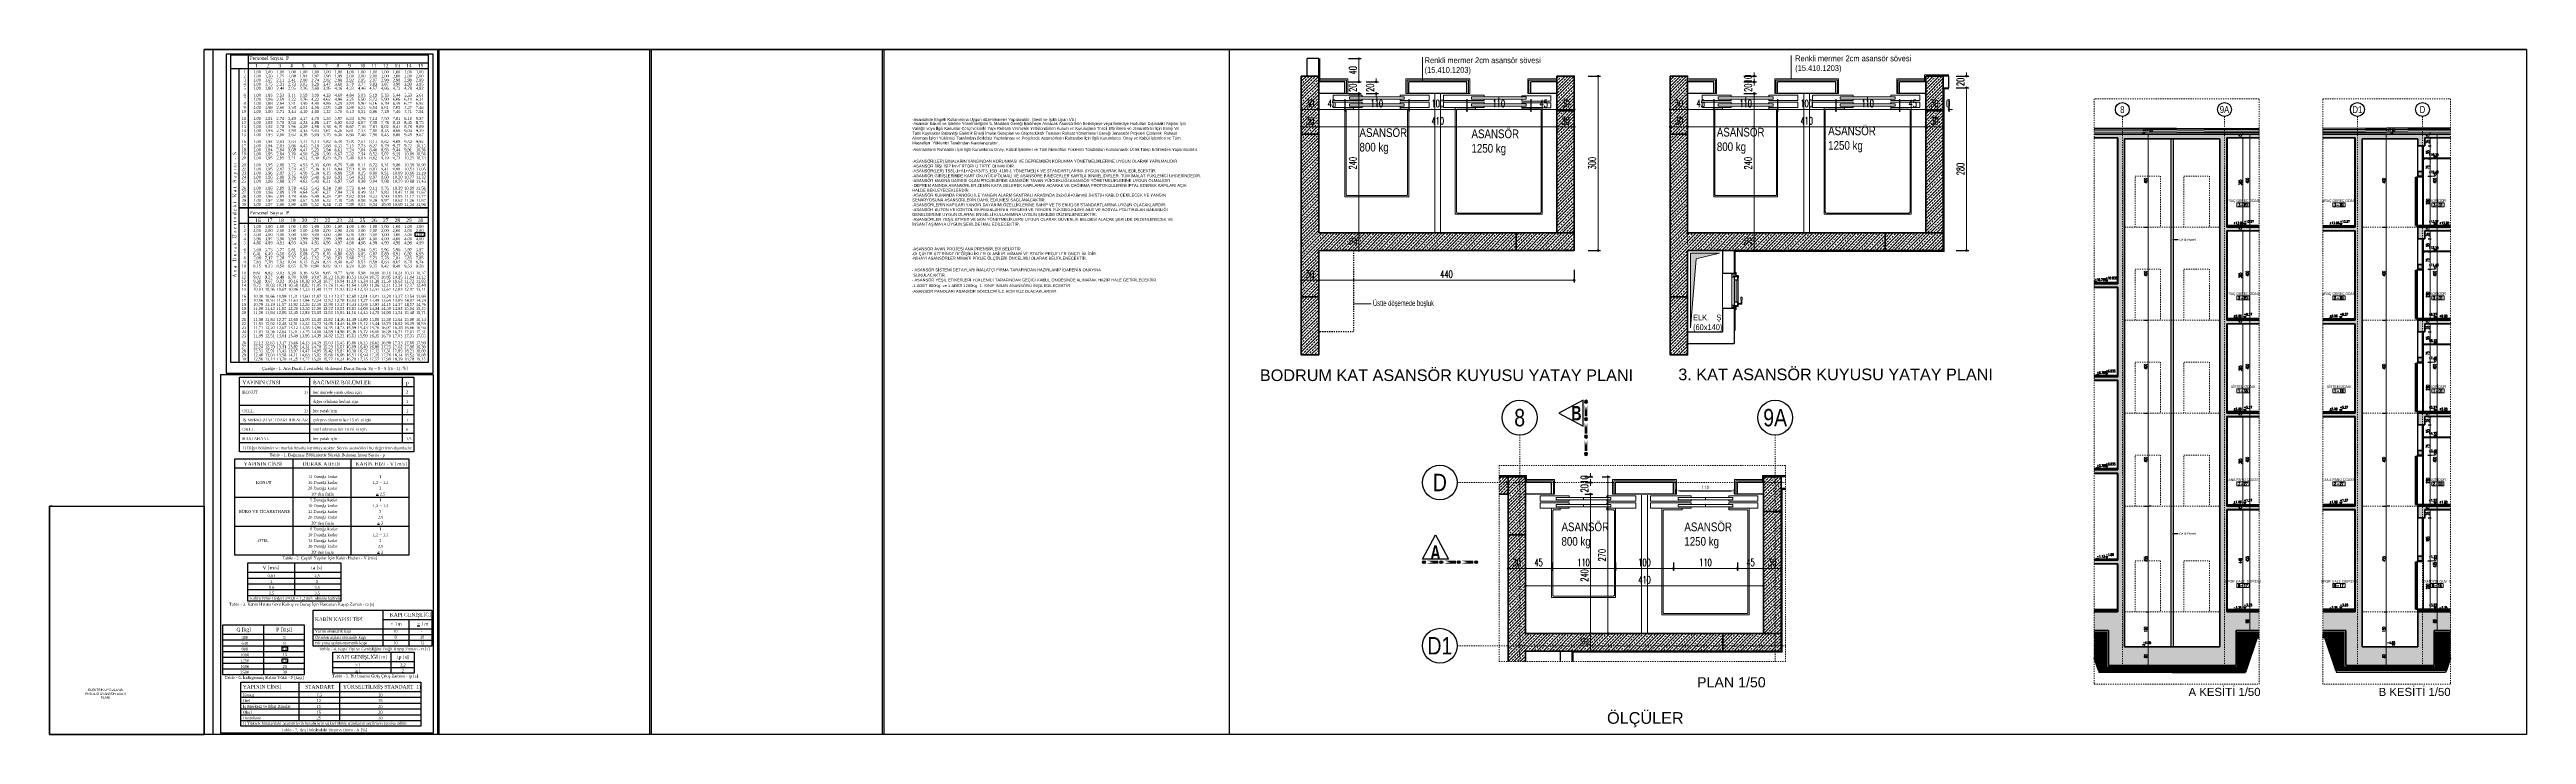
# Model space of a CAD drawing. Extents: x -398 to -185, y 174 to 233.
import ezdxf
from ezdxf.enums import TextEntityAlignment as Align

# ---------------------------------------------------------------- set-up
doc = ezdxf.new("R2010")
doc.units = 0
doc.header["$LTSCALE"] = 0.05
for name, pattern in [('CENTER', [50.8, 31.75, -6.35, 6.35, -6.35]), ('DOT', [0.25, 0, -0.25]), ('HIDDEN', [0.375, 0.25, -0.125]), ('HIDDEN2', [0.1875, 0.125, -0.0625])]:
    doc.linetypes.add(name, pattern=pattern)
doc.layers.get('0').update_dxf_attribs({"linetype": 'CONTINUOUS'})
doc.layers.get('DEFPOINTS').update_dxf_attribs({"linetype": 'CONTINUOUS'})
for name, color, linetype, lineweight in [('40-40-kt-kst', 214, 'CONTINUOUS', 9), ('A-ABOVE', 3, 'DOT', 30), ('A-AXIS', 251, 'CENTER', 18), ('A-DIM IN HOR', 152, 'CONTINUOUS', 13), ('A-DIM IN VER', 192, 'CONTINUOUS', 13), ('A-Door', 2, 'CONTINUOUS', 25), ('A-ELEVATION-4', 115, 'CONTINUOUS', 13), ('A-ELEVATION-5', 27, 'CONTINUOUS', 5), ('A-ELEVATION-50', 49, 'CONTINUOUS', 5), ('A-FRAME2', 3, 'CONTINUOUS', 15), ('A-HATCH', 11, 'CONTINUOUS', 15), ('A-HIDDEN', 8, 'HIDDEN', 15), ('A-LEVEL', 2, 'CONTINUOUS', 13), ('A-PLASTER', 31, 'CONTINUOUS', 13), ('A-ROOMTAG', 3, 'CONTINUOUS', 25), ('A-STAIR-HID', 8, 'CONTINUOUS', 5), ('A-TEXT', 7, 'CONTINUOUS', 18), ('A-TEXT AXIS', 60, 'CONTINUOUS', 25), ('Antet', 41, 'CONTINUOUS', 50), ('ASANSOR', 8, 'CONTINUOUS', 13), ('asma', 226, 'CONTINUOUS', 25), ('BYLAYER 0.35', 7, 'CONTINUOUS', 5), ('DIMENSION 0.13', 7, 'CONTINUOUS', 20), ('DİLATASYON', 11, 'HIDDEN2', 13), ('döş tar', 57, 'CONTINUOUS', 18), ('GOR', 3, 'CONTINUOUS', 20), ('Gorunus4', 244, 'CONTINUOUS', 15), ('Gorunus5', 8, 'CONTINUOUS', 9), ('isi yalitimi', 151, 'BATTING', 5), ('K', 2, 'CONTINUOUS', 5), ('KAPI', 31, 'CONTINUOUS', 0), ('KESIT', 30, 'CONTINUOUS', 30), ('PROFıL', 124, 'CONTINUOUS', 18), ('S-CONCRETE', 6, 'CONTINUOUS', 50), ('YALITIM SU', 132, 'CONTINUOUS', 0), ('Yazı-2', 51, 'CONTINUOUS', 15), ('ısı yalıtımı', 142, 'BATTING', 0)]:
    doc.layers.add(name, color=color, linetype=linetype, lineweight=lineweight)
for name, color, linetype in [('A-MARBLE', 23, 'CONTINUOUS'), ('DO_EME', 7, 'CONTINUOUS'), ('DUVAR', 7, 'CONTINUOUS'), ('HATCH', 7, 'CONTINUOUS'), ('KAL', 1, 'CONTINUOUS'), ('KENAR', 1, 'CONTINUOUS'), ('LINYE', 7, 'CONTINUOUS'), ('TARAMA', 3, 'CONTINUOUS'), ('Y', 2, 'CONTINUOUS')]:
    doc.layers.add(name, color=color, linetype=linetype)
doc.styles.add('A', font='cleroy.shx', dxfattribs={"width": 0.8, "height": 5})
doc.styles.add('ARIALTR', font='arial.ttf', dxfattribs={"width": 0.9})
doc.styles.add('HELV', font='arial.ttf', dxfattribs={"width": 0.7})
doc.styles.add('INTES', font='times.ttf')
doc.styles.add('K', font='arialbd.ttf', dxfattribs={"height": 20})
doc.styles.add('MEH', font='times.ttf')
doc.styles.add('poz', font='cleroy.shx', dxfattribs={"width": 0.8, "height": 10})
doc.styles.add('S', font='romans.shx', dxfattribs={"width": 0.6, "height": 12.5})
doc.styles.get("Standard").update_dxf_attribs({"font": 'arial.ttf'})
doc.styles.add('TEXT 1 romans', font='romans.shx', dxfattribs={"width": 0.7})
doc.styles.add('TEXT 2 helv', font='helv.shx', dxfattribs={"width": 0.8})
doc.styles.add('TEXT 3 arial', font='arial.ttf', dxfattribs={"width": 0.8})
doc.linetypes.add('BATTING', pattern='A,0.00254,-2.54,[134,ltypeshp.shx,S=2.54,R=0,X=-2.54,Y=0],-5.08,[134,ltypeshp.shx,S=2.54,R=180,X=2.54,Y=0],-2.54', length=10.16254)
doc.dimstyles.new('1-50', dxfattribs={"dimtxt": 12.5, "dimasz": 3, "dimexe": 4, "dimexo": 15, "dimgap": 4, "dimtad": 1, "dimdec": 1, "dimdsep": 46, "dimtxsty": 'S', "dimblk": 'ORIGIN2', "dimcen": -25, "dimdle": 1.25, "dimclrd": 256, "dimclre": 256, "dimclrt": 2, "dimadec": 0, "dimazin": 0, "dimtfac": 2.5, "dimtdec": 1, "dimtix": 1, "dimtofl": 0, "dimtmove": 2, "dimatfit": 3, "dimldrblk": 'ORIGIN2', "dimfxl": 17.5, "dimfxlon": 1, "dimtolj": 1, "dimlwd": -1, "dimarcsym": 0})
pattern_1 = [(45, (-241516.592, -105783.099), (-5.30330086, 5.30330086), []), (45, (-241511.289, -105783.099), (-5.30330086, 5.30330086), [3.75, -1.875])]
pattern_2 = [(45, (-256941.434, -105783.099), (-5.30330086, 5.30330086), []), (45, (-256936.1306, -105783.099), (-5.30330086, 5.30330086), [3.75, -1.875])]
pattern_3 = [(135, (-249659.3813, -92219.8768), (-2.65165043, -2.65165043), [])]
pattern_4 = [(135, (-249659.3813, -91786.1626), (-2.65165043, -2.65165043), [])]
pattern_5 = [(45, (-134511.275, -26703.404), (9e-16, 8.98025612), [6.35, -6.35]), (45, (-134512.959, -26701.72), (9e-16, 8.98025612), [6.35, -6.35]), (45, (-134514.6425, -26700.0365), (9e-16, 8.98025612), [6.35, -6.35]), (135, (-134514.6425, -26698.914), (-8.98025612, 9e-16), [6.35, -6.35]), (135, (-134512.959, -26697.23), (-8.98025612, 9e-16), [6.35, -6.35]), (135, (-134511.275, -26695.5464), (-8.98025612, 9e-16), [6.35, -6.35])]
pattern_6 = [(45, (-249218.6, -106089.1), (-5.30330086, 5.30330086), []), (45, (-249213.2966, -106089.1), (-5.30330086, 5.30330086), [3.75, -1.875])]

# ---------------------------------------------------------------- blocks, each defined once
blk = doc.blocks.new('_Origin2')
blk.add_line((-0.5, 0), (-1, 0))
for radius in [0.5, 0.25]:
    blk.add_circle((0, 0), radius)
blk = doc.blocks.new('*D6')
at = {"layer": 'A-DIM IN VER', "lineweight": -2, "transparency": 16777216}
for p, q in [((23.7, 300), (45.2, 300)), ((23.7, 0), (45.2, 0))]:
    blk.add_line(p, q, dxfattribs=at)
at = {"layer": 'A-DIM IN VER', "transparency": 16777216}
blk.add_line((41.2, 3), (41.2, 297), dxfattribs=at)
at = {"layer": 'DEFPOINTS', "color": 0, "transparency": 16777216}
for p in [(-10.1, 300), (41.2, 300), (-100, 0)]:
    blk.add_point(p, dxfattribs=at)
at = {"layer": 'A-DIM IN VER', "transparency": 16777216, "xscale": 3, "yscale": 3, "zscale": 3}
for p, rotation in [((41.2, 300), 90), ((41.2, 0), 270)]:
    blk.add_blockref('_Origin2', p, dxfattribs=dict(at, rotation=rotation))
at = {"layer": 'A-DIM IN VER', "color": 2, "ltscale": 0.5, "transparency": 16777216, "insert": (31, 150), "char_height": 12.5, "attachment_point": 5, "rotation": 90, "style": 'S'}
blk.add_mtext('\\A1;300', dxfattribs=at)
blk = doc.blocks.new('*D14')
at = {"layer": 'A-DIM IN VER', "lineweight": -2, "transparency": 16777216}
for p, q in [((-358.5, 290), (-337, 290)), ((-358.5, 270), (-337, 270))]:
    blk.add_line(p, q, dxfattribs=at)
at = {"layer": 'A-DIM IN VER', "transparency": 16777216}
for p, q in [((-341, 293), (-341, 296)), ((-341, 267), (-341, 264))]:
    blk.add_line(p, q, dxfattribs=at)
at = {"layer": 'DEFPOINTS', "color": 0, "transparency": 16777216}
for p in [(-410, 290), (-410, 270), (-341, 270)]:
    blk.add_point(p, dxfattribs=at)
at = {"layer": 'A-DIM IN VER', "transparency": 16777216, "xscale": 3, "yscale": 3, "zscale": 3}
for p, rotation in [((-341, 290), 270), ((-341, 270), 90)]:
    blk.add_blockref('_Origin2', p, dxfattribs=dict(at, rotation=rotation))
at = {"layer": 'A-DIM IN VER', "color": 2, "ltscale": 0.5, "transparency": 16777216, "insert": (-351.3, 280), "char_height": 12.5, "attachment_point": 5, "rotation": 90, "style": 'S'}
blk.add_mtext('\\A1;20', dxfattribs=at)
blk = doc.blocks.new('*D7')
at = {"layer": 'A-DIM IN VER', "lineweight": -2, "transparency": 16777216}
for p, q in [((-388.5, 30), (-367, 30)), ((-388.5, 0), (-367, 0))]:
    blk.add_line(p, q, dxfattribs=at)
at = {"layer": 'A-DIM IN VER', "transparency": 16777216}
blk.add_line((-371, 27), (-371, 3), dxfattribs=at)
at = {"layer": 'DEFPOINTS', "color": 0, "transparency": 16777216}
for p in [(-440, 30), (-440, 0), (-371, 0)]:
    blk.add_point(p, dxfattribs=at)
at = {"layer": 'A-DIM IN VER', "transparency": 16777216, "xscale": 3, "yscale": 3, "zscale": 3}
for p, rotation in [((-371, 30), 90), ((-371, 0), 270)]:
    blk.add_blockref('_Origin2', p, dxfattribs=dict(at, rotation=rotation))
at = {"layer": 'A-DIM IN VER', "color": 2, "ltscale": 0.5, "transparency": 16777216, "insert": (-381.3, 15), "char_height": 12.5, "attachment_point": 5, "rotation": 90, "style": 'S'}
blk.add_mtext('\\A1;30', dxfattribs=at)
blk = doc.blocks.new('*D19')
at = {"layer": 'A-DIM IN VER', "lineweight": -2, "transparency": 16777216}
for p, q in [((-388.5, 270), (-367, 270)), ((-388.5, 30), (-367, 30))]:
    blk.add_line(p, q, dxfattribs=at)
at = {"layer": 'A-DIM IN VER', "transparency": 16777216}
blk.add_line((-371, 267), (-371, 33), dxfattribs=at)
at = {"layer": 'DEFPOINTS', "color": 0, "transparency": 16777216}
for p in [(-440, 270), (-440, 30), (-371, 30)]:
    blk.add_point(p, dxfattribs=at)
at = {"layer": 'A-DIM IN VER', "transparency": 16777216, "xscale": 3, "yscale": 3, "zscale": 3}
for p, rotation in [((-371, 270), 90), ((-371, 30), 270)]:
    blk.add_blockref('_Origin2', p, dxfattribs=dict(at, rotation=rotation))
at = {"layer": 'A-DIM IN VER', "color": 2, "ltscale": 0.5, "transparency": 16777216, "insert": (-381.3, 150), "char_height": 12.5, "attachment_point": 5, "rotation": 90, "style": 'S'}
blk.add_mtext('\\A1;240', dxfattribs=at)
blk = doc.blocks.new('*D12')
at = {"layer": 'A-DIM IN VER', "lineweight": -2, "transparency": 16777216}
for p, q in [((-388.5, 290), (-367, 290)), ((-388.5, 270), (-367, 270))]:
    blk.add_line(p, q, dxfattribs=at)
at = {"layer": 'A-DIM IN VER', "transparency": 16777216}
for p, q in [((-371, 293), (-371, 296)), ((-371, 267), (-371, 264))]:
    blk.add_line(p, q, dxfattribs=at)
at = {"layer": 'DEFPOINTS', "color": 0, "transparency": 16777216}
for p in [(-440, 290), (-440, 270), (-371, 270)]:
    blk.add_point(p, dxfattribs=at)
at = {"layer": 'A-DIM IN VER', "transparency": 16777216, "xscale": 3, "yscale": 3, "zscale": 3}
for p, rotation in [((-371, 290), 270), ((-371, 270), 90)]:
    blk.add_blockref('_Origin2', p, dxfattribs=dict(at, rotation=rotation))
at = {"layer": 'A-DIM IN VER', "color": 2, "ltscale": 0.5, "transparency": 16777216, "insert": (-381.3, 280), "char_height": 12.5, "attachment_point": 5, "rotation": 90, "style": 'S'}
blk.add_mtext('\\A1;20', dxfattribs=at)
blk = doc.blocks.new('*D3')
at = {"layer": 'A-DIM IN VER', "lineweight": -2, "transparency": 16777216}
for p, q in [((-388.5, 330), (-367, 330)), ((-388.5, 290), (-367, 290))]:
    blk.add_line(p, q, dxfattribs=at)
at = {"layer": 'A-DIM IN VER', "transparency": 16777216}
blk.add_line((-371, 327), (-371, 293), dxfattribs=at)
at = {"layer": 'DEFPOINTS', "color": 0, "transparency": 16777216}
for p in [(-450, 330), (-440, 290), (-371, 290)]:
    blk.add_point(p, dxfattribs=at)
at = {"layer": 'A-DIM IN VER', "transparency": 16777216, "xscale": 3, "yscale": 3, "zscale": 3}
for p, rotation in [((-371, 330), 90), ((-371, 290), 270)]:
    blk.add_blockref('_Origin2', p, dxfattribs=dict(at, rotation=rotation))
at = {"layer": 'A-DIM IN VER', "color": 2, "ltscale": 0.5, "transparency": 16777216, "insert": (-381.3, 310), "char_height": 12.5, "attachment_point": 5, "rotation": 90, "style": 'S'}
blk.add_mtext('\\A1;40', dxfattribs=at)
blk = doc.blocks.new('*D10')
at = {"layer": 'A-DIM IN HOR', "lineweight": -2, "transparency": 16777216}
for p, q in [((-440, -33.6), (-440, -55.1)), ((0, -33.6), (0, -55.1))]:
    blk.add_line(p, q, dxfattribs=at)
at = {"layer": 'A-DIM IN HOR', "transparency": 16777216}
blk.add_line((-437, -51.1), (-3, -51.1), dxfattribs=at)
at = {"layer": 'DEFPOINTS', "color": 0, "transparency": 16777216}
for p in [(-440, 0), (0, 0), (0, -51.1)]:
    blk.add_point(p, dxfattribs=at)
at = {"layer": 'A-DIM IN HOR', "transparency": 16777216, "xscale": 3, "yscale": 3, "zscale": 3, "rotation": 180}
blk.add_blockref('_Origin2', (-440, -51.1), dxfattribs=at)
at = {"layer": 'A-DIM IN HOR', "transparency": 16777216, "xscale": 3, "yscale": 3, "zscale": 3}
blk.add_blockref('_Origin2', (0, -51.1), dxfattribs=at)
at = {"layer": 'A-DIM IN HOR', "color": 2, "ltscale": 0.5, "transparency": 16777216, "insert": (-220, -40.9), "char_height": 12.5, "attachment_point": 5, "style": 'S'}
blk.add_mtext('\\A1;440', dxfattribs=at)
blk = doc.blocks.new('*D4')
at = {"layer": 'A-DIM IN HOR', "lineweight": -2, "transparency": 16777216}
for p, q in [((-470, -33.6), (-470, -55.1)), ((-440, -33.6), (-440, -55.1))]:
    blk.add_line(p, q, dxfattribs=at)
at = {"layer": 'A-DIM IN HOR', "transparency": 16777216}
blk.add_line((-467, -51.1), (-443, -51.1), dxfattribs=at)
at = {"layer": 'DEFPOINTS', "color": 0, "transparency": 16777216}
for p in [(-470, 9.1), (-440, 0), (-440, -51.1)]:
    blk.add_point(p, dxfattribs=at)
at = {"layer": 'A-DIM IN HOR', "transparency": 16777216, "xscale": 3, "yscale": 3, "zscale": 3, "rotation": 180}
blk.add_blockref('_Origin2', (-470, -51.1), dxfattribs=at)
at = {"layer": 'A-DIM IN HOR', "transparency": 16777216, "xscale": 3, "yscale": 3, "zscale": 3}
blk.add_blockref('_Origin2', (-440, -51.1), dxfattribs=at)
at = {"layer": 'A-DIM IN HOR', "color": 2, "ltscale": 0.5, "transparency": 16777216, "insert": (-455, -40.9), "char_height": 12.5, "attachment_point": 5, "style": 'S'}
blk.add_mtext('\\A1;30', dxfattribs=at)
blk = doc.blocks.new('*D18')
at = {"layer": 'A-DIM IN HOR', "lineweight": -2, "transparency": 16777216}
for p, q in [((-470, 225), (-470, 208.6)), ((-440, 225), (-440, 208.6))]:
    blk.add_line(p, q, dxfattribs=at)
at = {"layer": 'A-DIM IN HOR', "transparency": 16777216}
blk.add_line((-467, 212.6), (-443, 212.6), dxfattribs=at)
at = {"layer": 'DEFPOINTS', "color": 0, "transparency": 16777216}
for p in [(-470, 240), (-440, 240), (-440, 212.6)]:
    blk.add_point(p, dxfattribs=at)
at = {"layer": 'A-DIM IN HOR', "transparency": 16777216, "xscale": 3, "yscale": 3, "zscale": 3, "rotation": 180}
blk.add_blockref('_Origin2', (-470, 212.6), dxfattribs=at)
at = {"layer": 'A-DIM IN HOR', "transparency": 16777216, "xscale": 3, "yscale": 3, "zscale": 3}
blk.add_blockref('_Origin2', (-440, 212.6), dxfattribs=at)
at = {"layer": 'A-DIM IN HOR', "color": 2, "ltscale": 0.5, "transparency": 16777216, "insert": (-455, 222.8), "char_height": 12.5, "attachment_point": 5, "style": 'S'}
blk.add_mtext('\\A1;30', dxfattribs=at)
blk = doc.blocks.new('*D17')
at = {"layer": 'A-DIM IN HOR', "lineweight": -2, "transparency": 16777216}
for p, q in [((-30, 230.1), (-30, 208.6)), ((0, 230.1), (0, 208.6))]:
    blk.add_line(p, q, dxfattribs=at)
at = {"layer": 'A-DIM IN HOR', "transparency": 16777216}
blk.add_line((-27, 212.6), (-3, 212.6), dxfattribs=at)
at = {"layer": 'DEFPOINTS', "color": 0, "transparency": 16777216}
for p in [(-30, 270), (0, 270), (0, 212.6)]:
    blk.add_point(p, dxfattribs=at)
at = {"layer": 'A-DIM IN HOR', "transparency": 16777216, "xscale": 3, "yscale": 3, "zscale": 3, "rotation": 180}
blk.add_blockref('_Origin2', (-30, 212.6), dxfattribs=at)
at = {"layer": 'A-DIM IN HOR', "transparency": 16777216, "xscale": 3, "yscale": 3, "zscale": 3}
blk.add_blockref('_Origin2', (0, 212.6), dxfattribs=at)
at = {"layer": 'A-DIM IN HOR', "color": 2, "ltscale": 0.5, "transparency": 16777216, "insert": (-15, 222.8), "char_height": 12.5, "attachment_point": 5, "style": 'S'}
blk.add_mtext('\\A1;30', dxfattribs=at)
blk = doc.blocks.new('*D9')
at = {"layer": 'A-DIM IN HOR', "lineweight": -2, "transparency": 16777216}
for p, q in [((-440, 230.1), (-440, 208.6)), ((-30, 230.1), (-30, 208.6))]:
    blk.add_line(p, q, dxfattribs=at)
at = {"layer": 'A-DIM IN HOR', "transparency": 16777216}
blk.add_line((-437, 212.6), (-33, 212.6), dxfattribs=at)
at = {"layer": 'DEFPOINTS', "color": 0, "transparency": 16777216}
for p in [(-440, 270), (-30, 270), (-30, 212.6)]:
    blk.add_point(p, dxfattribs=at)
at = {"layer": 'A-DIM IN HOR', "transparency": 16777216, "xscale": 3, "yscale": 3, "zscale": 3, "rotation": 180}
blk.add_blockref('_Origin2', (-440, 212.6), dxfattribs=at)
at = {"layer": 'A-DIM IN HOR', "transparency": 16777216, "xscale": 3, "yscale": 3, "zscale": 3}
blk.add_blockref('_Origin2', (-30, 212.6), dxfattribs=at)
at = {"layer": 'A-DIM IN HOR', "color": 2, "ltscale": 0.5, "transparency": 16777216, "insert": (-235, 222.8), "char_height": 12.5, "attachment_point": 5, "style": 'S'}
blk.add_mtext('\\A1;410', dxfattribs=at)
blk = doc.blocks.new('*D8')
at = {"layer": 'A-DIM IN HOR', "lineweight": -2, "transparency": 16777216}
for p, q in [((-30, 260.1), (-30, 238.6)), ((0, 260.1), (0, 238.6))]:
    blk.add_line(p, q, dxfattribs=at)
at = {"layer": 'A-DIM IN HOR', "transparency": 16777216}
blk.add_line((-27, 242.6), (-3, 242.6), dxfattribs=at)
at = {"layer": 'DEFPOINTS', "color": 0, "transparency": 16777216}
for p in [(-30, 300), (0, 300), (0, 242.6)]:
    blk.add_point(p, dxfattribs=at)
at = {"layer": 'A-DIM IN HOR', "transparency": 16777216, "xscale": 3, "yscale": 3, "zscale": 3, "rotation": 180}
blk.add_blockref('_Origin2', (-30, 242.6), dxfattribs=at)
at = {"layer": 'A-DIM IN HOR', "transparency": 16777216, "xscale": 3, "yscale": 3, "zscale": 3}
blk.add_blockref('_Origin2', (0, 242.6), dxfattribs=at)
at = {"layer": 'A-DIM IN HOR', "color": 2, "ltscale": 0.5, "transparency": 16777216, "insert": (-15, 252.8), "char_height": 12.5, "attachment_point": 5, "style": 'S'}
blk.add_mtext('\\A1;30', dxfattribs=at)
blk = doc.blocks.new('*D13')
at = {"layer": 'A-DIM IN HOR', "lineweight": -2, "transparency": 16777216}
for p, q in [((-75, 260.1), (-75, 238.6)), ((-30, 260.1), (-30, 238.6))]:
    blk.add_line(p, q, dxfattribs=at)
at = {"layer": 'A-DIM IN HOR', "transparency": 16777216}
blk.add_line((-72, 242.6), (-33, 242.6), dxfattribs=at)
at = {"layer": 'DEFPOINTS', "color": 0, "transparency": 16777216}
for p in [(-30, 300), (-75, 280), (-30, 242.6)]:
    blk.add_point(p, dxfattribs=at)
at = {"layer": 'A-DIM IN HOR', "transparency": 16777216, "xscale": 3, "yscale": 3, "zscale": 3, "rotation": 180}
blk.add_blockref('_Origin2', (-75, 242.6), dxfattribs=at)
at = {"layer": 'A-DIM IN HOR', "transparency": 16777216, "xscale": 3, "yscale": 3, "zscale": 3}
blk.add_blockref('_Origin2', (-30, 242.6), dxfattribs=at)
at = {"layer": 'A-DIM IN HOR', "color": 2, "ltscale": 0.5, "transparency": 16777216, "insert": (-52.5, 252.8), "char_height": 12.5, "attachment_point": 5, "style": 'S'}
blk.add_mtext('\\A1;45', dxfattribs=at)
blk = doc.blocks.new('*D5')
at = {"layer": 'A-DIM IN HOR', "lineweight": -2, "transparency": 16777216}
for p, q in [((-185, 260.1), (-185, 238.6)), ((-75, 260.1), (-75, 238.6))]:
    blk.add_line(p, q, dxfattribs=at)
at = {"layer": 'A-DIM IN HOR', "transparency": 16777216}
blk.add_line((-182, 242.6), (-78, 242.6), dxfattribs=at)
at = {"layer": 'DEFPOINTS', "color": 0, "transparency": 16777216}
for p in [(-185, 280), (-75, 280), (-75, 242.6)]:
    blk.add_point(p, dxfattribs=at)
at = {"layer": 'A-DIM IN HOR', "transparency": 16777216, "xscale": 3, "yscale": 3, "zscale": 3, "rotation": 180}
blk.add_blockref('_Origin2', (-185, 242.6), dxfattribs=at)
at = {"layer": 'A-DIM IN HOR', "transparency": 16777216, "xscale": 3, "yscale": 3, "zscale": 3}
blk.add_blockref('_Origin2', (-75, 242.6), dxfattribs=at)
at = {"layer": 'A-DIM IN HOR', "color": 2, "ltscale": 0.5, "transparency": 16777216, "insert": (-130, 252.8), "char_height": 12.5, "attachment_point": 5, "style": 'S'}
blk.add_mtext('\\A1;110', dxfattribs=at)
blk = doc.blocks.new('*D15')
at = {"layer": 'A-DIM IN HOR', "lineweight": -2, "transparency": 16777216}
for p, q in [((-285, 260.1), (-285, 238.6)), ((-185, 260.1), (-185, 238.6))]:
    blk.add_line(p, q, dxfattribs=at)
at = {"layer": 'A-DIM IN HOR', "transparency": 16777216}
blk.add_line((-282, 242.6), (-188, 242.6), dxfattribs=at)
at = {"layer": 'DEFPOINTS', "color": 0, "transparency": 16777216}
for p in [(-285, 280), (-185, 280), (-185, 242.6)]:
    blk.add_point(p, dxfattribs=at)
at = {"layer": 'A-DIM IN HOR', "transparency": 16777216, "xscale": 3, "yscale": 3, "zscale": 3, "rotation": 180}
blk.add_blockref('_Origin2', (-285, 242.6), dxfattribs=at)
at = {"layer": 'A-DIM IN HOR', "transparency": 16777216, "xscale": 3, "yscale": 3, "zscale": 3}
blk.add_blockref('_Origin2', (-185, 242.6), dxfattribs=at)
at = {"layer": 'A-DIM IN HOR', "color": 2, "ltscale": 0.5, "transparency": 16777216, "insert": (-235, 252.8), "char_height": 12.5, "attachment_point": 5, "style": 'S'}
blk.add_mtext('\\A1;100', dxfattribs=at)
blk = doc.blocks.new('*D11')
at = {"layer": 'A-DIM IN HOR', "lineweight": -2, "transparency": 16777216}
for p, q in [((-395, 260.1), (-395, 238.6)), ((-285, 260.1), (-285, 238.6))]:
    blk.add_line(p, q, dxfattribs=at)
at = {"layer": 'A-DIM IN HOR', "transparency": 16777216}
blk.add_line((-392, 242.6), (-288, 242.6), dxfattribs=at)
at = {"layer": 'DEFPOINTS', "color": 0, "transparency": 16777216}
for p in [(-395, 280), (-285, 280), (-285, 242.6)]:
    blk.add_point(p, dxfattribs=at)
at = {"layer": 'A-DIM IN HOR', "transparency": 16777216, "xscale": 3, "yscale": 3, "zscale": 3, "rotation": 180}
blk.add_blockref('_Origin2', (-395, 242.6), dxfattribs=at)
at = {"layer": 'A-DIM IN HOR', "transparency": 16777216, "xscale": 3, "yscale": 3, "zscale": 3}
blk.add_blockref('_Origin2', (-285, 242.6), dxfattribs=at)
at = {"layer": 'A-DIM IN HOR', "color": 2, "ltscale": 0.5, "transparency": 16777216, "insert": (-340, 252.8), "char_height": 12.5, "attachment_point": 5, "style": 'S'}
blk.add_mtext('\\A1;110', dxfattribs=at)
blk = doc.blocks.new('*D20')
at = {"layer": 'A-DIM IN HOR', "lineweight": -2, "transparency": 16777216}
for p, q in [((-395, 260.1), (-395, 238.6)), ((-440, 255), (-440, 238.6))]:
    blk.add_line(p, q, dxfattribs=at)
at = {"layer": 'A-DIM IN HOR', "transparency": 16777216}
blk.add_line((-437, 242.6), (-398, 242.6), dxfattribs=at)
at = {"layer": 'DEFPOINTS', "color": 0, "transparency": 16777216}
for p in [(-440, 270), (-395, 280), (-395, 242.6)]:
    blk.add_point(p, dxfattribs=at)
at = {"layer": 'A-DIM IN HOR', "transparency": 16777216, "xscale": 3, "yscale": 3, "zscale": 3, "rotation": 180}
blk.add_blockref('_Origin2', (-440, 242.6), dxfattribs=at)
at = {"layer": 'A-DIM IN HOR', "transparency": 16777216, "xscale": 3, "yscale": 3, "zscale": 3}
blk.add_blockref('_Origin2', (-395, 242.6), dxfattribs=at)
at = {"layer": 'A-DIM IN HOR', "color": 2, "ltscale": 0.5, "transparency": 16777216, "insert": (-417.5, 252.8), "char_height": 12.5, "attachment_point": 5, "style": 'S'}
blk.add_mtext('\\A1;45', dxfattribs=at)
blk = doc.blocks.new('*D16')
at = {"layer": 'A-DIM IN HOR', "lineweight": -2, "transparency": 16777216}
for p, q in [((-470, 255), (-470, 238.6)), ((-440, 255), (-440, 238.6))]:
    blk.add_line(p, q, dxfattribs=at)
at = {"layer": 'A-DIM IN HOR', "transparency": 16777216}
blk.add_line((-467, 242.6), (-443, 242.6), dxfattribs=at)
at = {"layer": 'DEFPOINTS', "color": 0, "transparency": 16777216}
for p in [(-470, 270), (-440, 270), (-440, 242.6)]:
    blk.add_point(p, dxfattribs=at)
at = {"layer": 'A-DIM IN HOR', "transparency": 16777216, "xscale": 3, "yscale": 3, "zscale": 3, "rotation": 180}
blk.add_blockref('_Origin2', (-470, 242.6), dxfattribs=at)
at = {"layer": 'A-DIM IN HOR', "transparency": 16777216, "xscale": 3, "yscale": 3, "zscale": 3}
blk.add_blockref('_Origin2', (-440, 242.6), dxfattribs=at)
at = {"layer": 'A-DIM IN HOR', "color": 2, "ltscale": 0.5, "transparency": 16777216, "insert": (-455, 252.8), "char_height": 12.5, "attachment_point": 5, "style": 'S'}
blk.add_mtext('\\A1;30', dxfattribs=at)
blk = doc.blocks.new('A$C020962BA')
at = {"layer": 'A-ELEVATION-5'}
for p, q in [((54, 3.3), (6, 3.3)), ((41.3, -12.3), (50.1, -12.8)), ((51.4, -14.1), (41.3, -14.3)), ((51.1, -11.6), (50.8, -8)), ((52.8, -8), (52.3, -13.2))]:
    blk.add_line(p, q, dxfattribs=at)
blk.add_lwpolyline([(53.6, -8), (50, -8, -0.414214), (49.8, -7.8), (49.8, -7.4), (53.8, -7.4), (53.8, -7.8, -0.414214)], format="xyb", close=True, dxfattribs=at)
at = {"layer": 'A-ELEVATION-5', "extrusion": (0, 0, -1)}
for centre, major_axis, start_param, end_param in [((41.2, -13.3), (-0.71, -0.71), -0.876058, 2.446854), ((50.1, -11.8), (-0.707, -0.707), 3.802636, 5.497787), ((51.3, -13.1), (-0.707, -0.707), 4.026659, 5.407127)]:
    blk.add_ellipse(centre, major_axis=major_axis, ratio=1, start_param=start_param, end_param=end_param, dxfattribs=at)
at = {"layer": 'A-PLASTER'}
for p, q in [((0, 0), (0, -2.5)), ((60, 0), (60, -2.5)), ((60, 0), (60, -2.5))]:
    blk.add_line(p, q, dxfattribs=at)
at = {"layer": 'K'}
for p, q in [((3.3, -6.8), (55.2, -6.8)), ((4.5, -0.3), (4.9, -0.4)), ((4.8, -1), (55.2, -1)), ((4.9, -0.4), (5.2, -0.3)), ((5.2, -0.3), (5.2, -0.2)), ((5.3, -1.5), (10.8, -1.5)), ((5.3, -1.5), (5.3, -6.3)), ((5.3, -6.3), (10.8, -6.3)), ((10.8, -6.3), (10.8, -1.5)), ((11.3, -6.8), (11.3, -1)), ((48.7, -6.8), (48.7, -1)), ((54.7, -1.5), (49.2, -1.5)), ((49.2, -6.3), (49.2, -1.5)), ((54.7, -6.3), (49.2, -6.3)), ((54.7, -1.5), (54.7, -6.3)), ((54.8, -0.3), (54.8, -0.2)), ((55.1, -0.4), (54.8, -0.3)), ((55.5, -0.3), (55.1, -0.4))]:
    blk.add_line(p, q, dxfattribs=at)
for points in [[(4.6, 0.5), (4.6, 0.1, 0.414214), (4.8, -0.1), (4.8, -0.1, 0.371247), (5, 0), (5.1, 0.4, 0.458526), (4.9, 0.7), (4.8, 0.7, 0.414214)], [(55.4, 0.5), (55.4, 0.1, -0.414214), (55.2, -0.1), (55.2, -0.1, -0.371247), (55, 0), (54.9, 0.4, -0.458526), (55.1, 0.7), (55.2, 0.7, -0.414214)]]:
    blk.add_lwpolyline(points, format="xyb", close=True, dxfattribs=at)
at = {"layer": 'KAPI'}
for points in [[(53.1, -7.4), (4.9, -7.4), (3.3, -7.4), (3.3, -4.3), (4.8, -4.3), (4.8, -0.4), (53.1, -0.4)], [(6.9, -7.4), (55.1, -7.4), (56.7, -7.4), (56.7, -4.3), (55.2, -4.3), (55.2, -0.4), (6.9, -0.4)]]:
    blk.add_lwpolyline(points, dxfattribs=at)
at = {"layer": 'PROFıL'}
for points in [[(5.8, -0.2), (5.2, -0.2, -0.458526), (5.1, -0.1), (5.2, 0.7, 0.458526), (5.1, 0.8), (4.6, 0.8, 0.414214), (4.5, 0.7), (4.5, -3.7, -0.414214), (4.2, -4), (-1.7, -4, -0.414214), (-2, -3.7), (-2, -2.8, -0.414214), (-1.7, -2.5), (-1, -2.5), (-1, -2.7), (-1.7, -2.7, 0.414214), (-1.8, -2.8), (-1.8, -3.7, 0.414214), (-1.7, -3.8), (4.2, -3.8, 0.414214), (4.3, -3.7), (4.3, 0.7, -0.414214), (4.6, 1), (5.1, 1, -0.458526), (5.4, 0.6), (5.3, 0), (5.8, 0), (5.8, 3.1), (0.2, 3.1), (0.2, 2.1), (0, 2.1), (0, 3.3), (6, 3.3), (6, 0, -0.414214)], [(54.2, -0.2), (54.8, -0.2, 0.458526), (54.9, -0.1), (54.8, 0.7, -0.458526), (54.9, 0.8), (55.4, 0.8, -0.414214), (55.5, 0.7), (55.5, -3.7, 0.414214), (55.8, -4), (61.7, -4, 0.414214), (62, -3.7), (62, -2.8, 0.414214), (61.7, -2.5), (61, -2.5), (61, -2.7), (61.7, -2.7, -0.414214), (61.8, -2.8), (61.8, -3.7, -0.414214), (61.7, -3.8), (55.8, -3.8, -0.414214), (55.7, -3.7), (55.7, 0.7, 0.414214), (55.4, 1), (54.9, 1, 0.458526), (54.6, 0.6), (54.7, 0), (54.2, 0), (54.2, 3.1), (59.8, 3.1), (59.8, 2.1), (60, 2.1), (60, 3.3), (54, 3.3), (54, 0, 0.414214)]]:
    blk.add_lwpolyline(points, format="xyb", close=True, dxfattribs=at)
at = {"layer": 'TARAMA'}
for p, q in [((3.3, -7.4), (7.3, -7.4)), ((4.8, -1), (4.8, -6.8)), ((56.7, -7.4), (52.7, -7.4)), ((55.2, -1), (55.2, -6.8))]:
    blk.add_line(p, q, dxfattribs=at)
at = {"layer": 'ısı yalıtımı', "linetype": 'BATTING', "ltscale": 0.3}
for p, q in [((2.1, 3.1), (2.1, -3.8)), ((57.9, 3.1), (57.9, -3.8))]:
    blk.add_line(p, q, dxfattribs=at)
blk.add_lwpolyline([(11.3, -3.9), (48.7, -3.9)], dxfattribs=at)
blk = doc.blocks.new('*D22')
at = {"layer": 'A-DIM IN VER', "lineweight": -2, "transparency": 16777216}
for p, q in [((657.8, 300), (679.3, 300)), ((657.8, 280), (679.3, 280))]:
    blk.add_line(p, q, dxfattribs=at)
at = {"layer": 'A-DIM IN VER', "transparency": 16777216}
for p, q in [((675.3, 303), (675.3, 306)), ((675.3, 277), (675.3, 274))]:
    blk.add_line(p, q, dxfattribs=at)
at = {"layer": 'DEFPOINTS', "color": 0, "transparency": 16777216}
for p in [(635.2, 300), (635.2, 280), (675.3, 280)]:
    blk.add_point(p, dxfattribs=at)
at = {"layer": 'A-DIM IN VER', "transparency": 16777216, "xscale": 3, "yscale": 3, "zscale": 3}
for p, rotation in [((675.3, 300), 270), ((675.3, 280), 90)]:
    blk.add_blockref('_Origin2', p, dxfattribs=dict(at, rotation=rotation))
at = {"layer": 'A-DIM IN VER', "color": 2, "ltscale": 0.5, "transparency": 16777216, "insert": (665, 290), "char_height": 12.5, "attachment_point": 5, "rotation": 90, "style": 'S'}
blk.add_mtext('\\A1;20', dxfattribs=at)
blk = doc.blocks.new('*D21')
at = {"layer": 'A-DIM IN VER', "lineweight": -2, "transparency": 16777216}
for p, q in [((657.8, 280), (679.3, 280)), ((657.8, 0), (679.3, 0))]:
    blk.add_line(p, q, dxfattribs=at)
at = {"layer": 'A-DIM IN VER', "transparency": 16777216}
blk.add_line((675.3, 277), (675.3, 3), dxfattribs=at)
at = {"layer": 'DEFPOINTS', "color": 0, "transparency": 16777216}
for p in [(635.2, 280), (635.2, 0), (675.3, 0)]:
    blk.add_point(p, dxfattribs=at)
at = {"layer": 'A-DIM IN VER', "transparency": 16777216, "xscale": 3, "yscale": 3, "zscale": 3}
for p, rotation in [((675.3, 280), 90), ((675.3, 0), 270)]:
    blk.add_blockref('_Origin2', p, dxfattribs=dict(at, rotation=rotation))
at = {"layer": 'A-DIM IN VER', "color": 2, "ltscale": 0.5, "transparency": 16777216, "insert": (665, 140), "char_height": 12.5, "attachment_point": 5, "rotation": 90, "style": 'S'}
blk.add_mtext('\\A1;280', dxfattribs=at)
blk = doc.blocks.new('*D25')
at = {"layer": 'A-DIM IN VER', "lineweight": -2, "transparency": 16777216}
for p, q in [((292.1, 30), (313.6, 30)), ((292.1, 0), (313.6, 0))]:
    blk.add_line(p, q, dxfattribs=at)
at = {"layer": 'A-DIM IN VER', "transparency": 16777216}
blk.add_line((309.6, 27), (309.6, 3), dxfattribs=at)
at = {"layer": 'DEFPOINTS', "color": 0, "transparency": 16777216}
for p in [(227.2, 30), (227.2, 0), (309.6, 0)]:
    blk.add_point(p, dxfattribs=at)
at = {"layer": 'A-DIM IN VER', "transparency": 16777216, "xscale": 3, "yscale": 3, "zscale": 3}
for p, rotation in [((309.6, 30), 90), ((309.6, 0), 270)]:
    blk.add_blockref('_Origin2', p, dxfattribs=dict(at, rotation=rotation))
at = {"layer": 'A-DIM IN VER', "color": 2, "ltscale": 0.5, "transparency": 16777216, "insert": (299.3, 15), "char_height": 12.5, "attachment_point": 5, "rotation": 90, "style": 'S'}
blk.add_mtext('\\A1;30', dxfattribs=at)
blk = doc.blocks.new('*D23')
at = {"layer": 'A-DIM IN VER', "lineweight": -2, "transparency": 16777216}
for p, q in [((292.1, 270), (313.6, 270)), ((292.1, 30), (313.6, 30))]:
    blk.add_line(p, q, dxfattribs=at)
at = {"layer": 'A-DIM IN VER', "transparency": 16777216}
blk.add_line((309.6, 267), (309.6, 33), dxfattribs=at)
at = {"layer": 'DEFPOINTS', "color": 0, "transparency": 16777216}
for p in [(227.2, 270), (227.2, 30), (309.6, 30)]:
    blk.add_point(p, dxfattribs=at)
at = {"layer": 'A-DIM IN VER', "transparency": 16777216, "xscale": 3, "yscale": 3, "zscale": 3}
for p, rotation in [((309.6, 270), 90), ((309.6, 30), 270)]:
    blk.add_blockref('_Origin2', p, dxfattribs=dict(at, rotation=rotation))
at = {"layer": 'A-DIM IN VER', "color": 2, "ltscale": 0.5, "transparency": 16777216, "insert": (299.3, 150), "char_height": 12.5, "attachment_point": 5, "rotation": 90, "style": 'S'}
blk.add_mtext('\\A1;240', dxfattribs=at)
blk = doc.blocks.new('*D24')
at = {"layer": 'A-DIM IN VER', "lineweight": -2, "transparency": 16777216}
for p, q in [((292.1, 290), (313.6, 290)), ((292.1, 270), (313.6, 270))]:
    blk.add_line(p, q, dxfattribs=at)
at = {"layer": 'A-DIM IN VER', "transparency": 16777216}
for p, q in [((309.6, 293), (309.6, 296)), ((309.6, 267), (309.6, 264))]:
    blk.add_line(p, q, dxfattribs=at)
at = {"layer": 'DEFPOINTS', "color": 0, "transparency": 16777216}
for p in [(227.2, 290), (227.2, 270), (309.6, 270)]:
    blk.add_point(p, dxfattribs=at)
at = {"layer": 'A-DIM IN VER', "transparency": 16777216, "xscale": 3, "yscale": 3, "zscale": 3}
for p, rotation in [((309.6, 290), 270), ((309.6, 270), 90)]:
    blk.add_blockref('_Origin2', p, dxfattribs=dict(at, rotation=rotation))
at = {"layer": 'A-DIM IN VER', "color": 2, "ltscale": 0.5, "transparency": 16777216, "insert": (299.3, 280), "char_height": 12.5, "attachment_point": 5, "rotation": 90, "style": 'S'}
blk.add_mtext('\\A1;20', dxfattribs=at)
blk = doc.blocks.new('*D26')
at = {"layer": 'A-DIM IN VER', "lineweight": -2, "transparency": 16777216}
for p, q in [((292.1, 300), (313.6, 300)), ((292.1, 290), (313.6, 290))]:
    blk.add_line(p, q, dxfattribs=at)
at = {"layer": 'A-DIM IN VER', "transparency": 16777216}
for p, q in [((309.6, 303), (309.6, 306)), ((309.6, 287), (309.6, 284))]:
    blk.add_line(p, q, dxfattribs=at)
at = {"layer": 'DEFPOINTS', "color": 0, "transparency": 16777216}
for p in [(227.2, 300), (227.2, 290), (309.6, 290)]:
    blk.add_point(p, dxfattribs=at)
at = {"layer": 'A-DIM IN VER', "transparency": 16777216, "xscale": 3, "yscale": 3, "zscale": 3}
for p, rotation in [((309.6, 300), 270), ((309.6, 290), 90)]:
    blk.add_blockref('_Origin2', p, dxfattribs=dict(at, rotation=rotation))
at = {"layer": 'A-DIM IN VER', "color": 2, "ltscale": 0.5, "transparency": 16777216, "insert": (299.3, 295), "char_height": 12.5, "attachment_point": 5, "rotation": 90, "style": 'S'}
blk.add_mtext('\\A1;10', dxfattribs=at)
blk = doc.blocks.new('*D27')
at = {"layer": 'A-DIM IN HOR', "lineweight": -2, "transparency": 16777216}
for p, q in [((165.2, 225), (165.2, 208.6)), ((195.2, 225), (195.2, 208.6))]:
    blk.add_line(p, q, dxfattribs=at)
at = {"layer": 'A-DIM IN HOR', "transparency": 16777216}
blk.add_line((168.2, 212.6), (192.2, 212.6), dxfattribs=at)
at = {"layer": 'DEFPOINTS', "color": 0, "transparency": 16777216}
for p in [(165.2, 240), (195.2, 240), (195.2, 212.6)]:
    blk.add_point(p, dxfattribs=at)
at = {"layer": 'A-DIM IN HOR', "transparency": 16777216, "xscale": 3, "yscale": 3, "zscale": 3, "rotation": 180}
blk.add_blockref('_Origin2', (165.2, 212.6), dxfattribs=at)
at = {"layer": 'A-DIM IN HOR', "transparency": 16777216, "xscale": 3, "yscale": 3, "zscale": 3}
blk.add_blockref('_Origin2', (195.2, 212.6), dxfattribs=at)
at = {"layer": 'A-DIM IN HOR', "color": 2, "ltscale": 0.5, "transparency": 16777216, "insert": (180.2, 222.9), "char_height": 12.5, "attachment_point": 5, "style": 'S'}
blk.add_mtext('\\A1;30', dxfattribs=at)
blk = doc.blocks.new('*D28')
at = {"layer": 'A-DIM IN HOR', "lineweight": -2, "transparency": 16777216}
for p, q in [((605.2, 230.1), (605.2, 208.6)), ((635.2, 230.1), (635.2, 208.6))]:
    blk.add_line(p, q, dxfattribs=at)
at = {"layer": 'A-DIM IN HOR', "transparency": 16777216}
blk.add_line((608.2, 212.6), (632.2, 212.6), dxfattribs=at)
at = {"layer": 'DEFPOINTS', "color": 0, "transparency": 16777216}
for p in [(605.2, 270), (635.2, 270), (635.2, 212.6)]:
    blk.add_point(p, dxfattribs=at)
at = {"layer": 'A-DIM IN HOR', "transparency": 16777216, "xscale": 3, "yscale": 3, "zscale": 3, "rotation": 180}
blk.add_blockref('_Origin2', (605.2, 212.6), dxfattribs=at)
at = {"layer": 'A-DIM IN HOR', "transparency": 16777216, "xscale": 3, "yscale": 3, "zscale": 3}
blk.add_blockref('_Origin2', (635.2, 212.6), dxfattribs=at)
at = {"layer": 'A-DIM IN HOR', "color": 2, "ltscale": 0.5, "transparency": 16777216, "insert": (620.2, 222.9), "char_height": 12.5, "attachment_point": 5, "style": 'S'}
blk.add_mtext('\\A1;30', dxfattribs=at)
blk = doc.blocks.new('*D34')
at = {"layer": 'A-DIM IN HOR', "lineweight": -2, "transparency": 16777216}
for p, q in [((195.2, 230.1), (195.2, 208.6)), ((605.2, 230.1), (605.2, 208.6))]:
    blk.add_line(p, q, dxfattribs=at)
at = {"layer": 'A-DIM IN HOR', "transparency": 16777216}
blk.add_line((198.2, 212.6), (602.2, 212.6), dxfattribs=at)
at = {"layer": 'DEFPOINTS', "color": 0, "transparency": 16777216}
for p in [(195.2, 270), (605.2, 270), (605.2, 212.6)]:
    blk.add_point(p, dxfattribs=at)
at = {"layer": 'A-DIM IN HOR', "transparency": 16777216, "xscale": 3, "yscale": 3, "zscale": 3, "rotation": 180}
blk.add_blockref('_Origin2', (195.2, 212.6), dxfattribs=at)
at = {"layer": 'A-DIM IN HOR', "transparency": 16777216, "xscale": 3, "yscale": 3, "zscale": 3}
blk.add_blockref('_Origin2', (605.2, 212.6), dxfattribs=at)
at = {"layer": 'A-DIM IN HOR', "color": 2, "ltscale": 0.5, "transparency": 16777216, "insert": (400.2, 222.9), "char_height": 12.5, "attachment_point": 5, "style": 'S'}
blk.add_mtext('\\A1;410', dxfattribs=at)
blk = doc.blocks.new('*D35')
at = {"layer": 'A-DIM IN HOR', "lineweight": -2, "transparency": 16777216}
for p, q in [((635.2, 260.1), (635.2, 238.6)), ((645.2, 260.1), (645.2, 238.6))]:
    blk.add_line(p, q, dxfattribs=at)
at = {"layer": 'A-DIM IN HOR', "transparency": 16777216}
for p, q in [((632.2, 242.6), (629.2, 242.6)), ((648.2, 242.6), (651.2, 242.6))]:
    blk.add_line(p, q, dxfattribs=at)
at = {"layer": 'DEFPOINTS', "color": 0, "transparency": 16777216}
for p in [(635.2, 300), (645.2, 290), (645.2, 242.6)]:
    blk.add_point(p, dxfattribs=at)
at = {"layer": 'A-DIM IN HOR', "transparency": 16777216, "xscale": 3, "yscale": 3, "zscale": 3}
blk.add_blockref('_Origin2', (635.2, 242.6), dxfattribs=at)
at = {"layer": 'A-DIM IN HOR', "transparency": 16777216, "xscale": 3, "yscale": 3, "zscale": 3, "rotation": 180}
blk.add_blockref('_Origin2', (645.2, 242.6), dxfattribs=at)
at = {"layer": 'A-DIM IN HOR', "color": 2, "ltscale": 0.5, "transparency": 16777216, "insert": (640.2, 252.9), "char_height": 12.5, "attachment_point": 5, "style": 'S'}
blk.add_mtext('\\A1;10', dxfattribs=at)
blk = doc.blocks.new('*D36')
at = {"layer": 'A-DIM IN HOR', "lineweight": -2, "transparency": 16777216}
for p, q in [((605.2, 260.1), (605.2, 238.6)), ((635.2, 260.1), (635.2, 238.6))]:
    blk.add_line(p, q, dxfattribs=at)
at = {"layer": 'A-DIM IN HOR', "transparency": 16777216}
blk.add_line((608.2, 242.6), (632.2, 242.6), dxfattribs=at)
at = {"layer": 'DEFPOINTS', "color": 0, "transparency": 16777216}
for p in [(605.2, 300), (635.2, 300), (635.2, 242.6)]:
    blk.add_point(p, dxfattribs=at)
at = {"layer": 'A-DIM IN HOR', "transparency": 16777216, "xscale": 3, "yscale": 3, "zscale": 3, "rotation": 180}
blk.add_blockref('_Origin2', (605.2, 242.6), dxfattribs=at)
at = {"layer": 'A-DIM IN HOR', "transparency": 16777216, "xscale": 3, "yscale": 3, "zscale": 3}
blk.add_blockref('_Origin2', (635.2, 242.6), dxfattribs=at)
at = {"layer": 'A-DIM IN HOR', "color": 2, "ltscale": 0.5, "transparency": 16777216, "insert": (620.2, 252.9), "char_height": 12.5, "attachment_point": 5, "style": 'S'}
blk.add_mtext('\\A1;30', dxfattribs=at)
blk = doc.blocks.new('*D32')
at = {"layer": 'A-DIM IN HOR', "lineweight": -2, "transparency": 16777216}
for p, q in [((560.2, 260.1), (560.2, 238.6)), ((605.2, 260.1), (605.2, 238.6))]:
    blk.add_line(p, q, dxfattribs=at)
at = {"layer": 'A-DIM IN HOR', "transparency": 16777216}
blk.add_line((563.2, 242.6), (602.2, 242.6), dxfattribs=at)
at = {"layer": 'DEFPOINTS', "color": 0, "transparency": 16777216}
for p in [(605.2, 300), (560.2, 280), (605.2, 242.6)]:
    blk.add_point(p, dxfattribs=at)
at = {"layer": 'A-DIM IN HOR', "transparency": 16777216, "xscale": 3, "yscale": 3, "zscale": 3, "rotation": 180}
blk.add_blockref('_Origin2', (560.2, 242.6), dxfattribs=at)
at = {"layer": 'A-DIM IN HOR', "transparency": 16777216, "xscale": 3, "yscale": 3, "zscale": 3}
blk.add_blockref('_Origin2', (605.2, 242.6), dxfattribs=at)
at = {"layer": 'A-DIM IN HOR', "color": 2, "ltscale": 0.5, "transparency": 16777216, "insert": (582.7, 252.9), "char_height": 12.5, "attachment_point": 5, "style": 'S'}
blk.add_mtext('\\A1;45', dxfattribs=at)
blk = doc.blocks.new('*D29')
at = {"layer": 'A-DIM IN HOR', "lineweight": -2, "transparency": 16777216}
for p, q in [((450.2, 260.1), (450.2, 238.6)), ((560.2, 260.1), (560.2, 238.6))]:
    blk.add_line(p, q, dxfattribs=at)
at = {"layer": 'A-DIM IN HOR', "transparency": 16777216}
blk.add_line((453.2, 242.6), (557.2, 242.6), dxfattribs=at)
at = {"layer": 'DEFPOINTS', "color": 0, "transparency": 16777216}
for p in [(450.2, 280), (560.2, 280), (560.2, 242.6)]:
    blk.add_point(p, dxfattribs=at)
at = {"layer": 'A-DIM IN HOR', "transparency": 16777216, "xscale": 3, "yscale": 3, "zscale": 3, "rotation": 180}
blk.add_blockref('_Origin2', (450.2, 242.6), dxfattribs=at)
at = {"layer": 'A-DIM IN HOR', "transparency": 16777216, "xscale": 3, "yscale": 3, "zscale": 3}
blk.add_blockref('_Origin2', (560.2, 242.6), dxfattribs=at)
at = {"layer": 'A-DIM IN HOR', "color": 2, "ltscale": 0.5, "transparency": 16777216, "insert": (505.2, 252.9), "char_height": 12.5, "attachment_point": 5, "style": 'S'}
blk.add_mtext('\\A1;110', dxfattribs=at)
blk = doc.blocks.new('*D33')
at = {"layer": 'A-DIM IN HOR', "lineweight": -2, "transparency": 16777216}
for p, q in [((350.2, 260.1), (350.2, 238.6)), ((450.2, 260.1), (450.2, 238.6))]:
    blk.add_line(p, q, dxfattribs=at)
at = {"layer": 'A-DIM IN HOR', "transparency": 16777216}
blk.add_line((353.2, 242.6), (447.2, 242.6), dxfattribs=at)
at = {"layer": 'DEFPOINTS', "color": 0, "transparency": 16777216}
for p in [(350.2, 280), (450.2, 280), (450.2, 242.6)]:
    blk.add_point(p, dxfattribs=at)
at = {"layer": 'A-DIM IN HOR', "transparency": 16777216, "xscale": 3, "yscale": 3, "zscale": 3, "rotation": 180}
blk.add_blockref('_Origin2', (350.2, 242.6), dxfattribs=at)
at = {"layer": 'A-DIM IN HOR', "transparency": 16777216, "xscale": 3, "yscale": 3, "zscale": 3}
blk.add_blockref('_Origin2', (450.2, 242.6), dxfattribs=at)
at = {"layer": 'A-DIM IN HOR', "color": 2, "ltscale": 0.5, "transparency": 16777216, "insert": (400.2, 252.9), "char_height": 12.5, "attachment_point": 5, "style": 'S'}
blk.add_mtext('\\A1;100', dxfattribs=at)
blk = doc.blocks.new('*D31')
at = {"layer": 'A-DIM IN HOR', "lineweight": -2, "transparency": 16777216}
for p, q in [((240.2, 260.1), (240.2, 238.6)), ((350.2, 260.1), (350.2, 238.6))]:
    blk.add_line(p, q, dxfattribs=at)
at = {"layer": 'A-DIM IN HOR', "transparency": 16777216}
blk.add_line((243.2, 242.6), (347.2, 242.6), dxfattribs=at)
at = {"layer": 'DEFPOINTS', "color": 0, "transparency": 16777216}
for p in [(240.2, 280), (350.2, 280), (350.2, 242.6)]:
    blk.add_point(p, dxfattribs=at)
at = {"layer": 'A-DIM IN HOR', "transparency": 16777216, "xscale": 3, "yscale": 3, "zscale": 3, "rotation": 180}
blk.add_blockref('_Origin2', (240.2, 242.6), dxfattribs=at)
at = {"layer": 'A-DIM IN HOR', "transparency": 16777216, "xscale": 3, "yscale": 3, "zscale": 3}
blk.add_blockref('_Origin2', (350.2, 242.6), dxfattribs=at)
at = {"layer": 'A-DIM IN HOR', "color": 2, "ltscale": 0.5, "transparency": 16777216, "insert": (295.2, 252.9), "char_height": 12.5, "attachment_point": 5, "style": 'S'}
blk.add_mtext('\\A1;110', dxfattribs=at)
blk = doc.blocks.new('*D30')
at = {"layer": 'A-DIM IN HOR', "lineweight": -2, "transparency": 16777216}
for p, q in [((240.2, 260.1), (240.2, 238.6)), ((195.2, 255), (195.2, 238.6))]:
    blk.add_line(p, q, dxfattribs=at)
at = {"layer": 'A-DIM IN HOR', "transparency": 16777216}
blk.add_line((198.2, 242.6), (237.2, 242.6), dxfattribs=at)
at = {"layer": 'DEFPOINTS', "color": 0, "transparency": 16777216}
for p in [(195.2, 270), (240.2, 280), (240.2, 242.6)]:
    blk.add_point(p, dxfattribs=at)
at = {"layer": 'A-DIM IN HOR', "transparency": 16777216, "xscale": 3, "yscale": 3, "zscale": 3, "rotation": 180}
blk.add_blockref('_Origin2', (195.2, 242.6), dxfattribs=at)
at = {"layer": 'A-DIM IN HOR', "transparency": 16777216, "xscale": 3, "yscale": 3, "zscale": 3}
blk.add_blockref('_Origin2', (240.2, 242.6), dxfattribs=at)
at = {"layer": 'A-DIM IN HOR', "color": 2, "ltscale": 0.5, "transparency": 16777216, "insert": (217.7, 252.9), "char_height": 12.5, "attachment_point": 5, "style": 'S'}
blk.add_mtext('\\A1;45', dxfattribs=at)
blk = doc.blocks.new('*D37')
at = {"layer": 'A-DIM IN HOR', "lineweight": -2, "transparency": 16777216}
for p, q in [((165.2, 255), (165.2, 238.6)), ((195.2, 255), (195.2, 238.6))]:
    blk.add_line(p, q, dxfattribs=at)
at = {"layer": 'A-DIM IN HOR', "transparency": 16777216}
blk.add_line((168.2, 242.6), (192.2, 242.6), dxfattribs=at)
at = {"layer": 'DEFPOINTS', "color": 0, "transparency": 16777216}
for p in [(165.2, 270), (195.2, 270), (195.2, 242.6)]:
    blk.add_point(p, dxfattribs=at)
at = {"layer": 'A-DIM IN HOR', "transparency": 16777216, "xscale": 3, "yscale": 3, "zscale": 3, "rotation": 180}
blk.add_blockref('_Origin2', (165.2, 242.6), dxfattribs=at)
at = {"layer": 'A-DIM IN HOR', "transparency": 16777216, "xscale": 3, "yscale": 3, "zscale": 3}
blk.add_blockref('_Origin2', (195.2, 242.6), dxfattribs=at)
at = {"layer": 'A-DIM IN HOR', "color": 2, "ltscale": 0.5, "transparency": 16777216, "insert": (180.2, 252.9), "char_height": 12.5, "attachment_point": 5, "style": 'S'}
blk.add_mtext('\\A1;30', dxfattribs=at)
blk = doc.blocks.new('*D48')
at = {"layer": 'A-DIM IN VER', "lineweight": -2, "transparency": 16777216}
for p, q in [((-874, 310), (-860, 310)), ((-874, 230), (-860, 230))]:
    blk.add_line(p, q, dxfattribs=at)
at = {"layer": 'A-DIM IN VER', "transparency": 16777216}
blk.add_line((-864, 307), (-864, 233), dxfattribs=at)
at = {"layer": 'DEFPOINTS', "color": 0, "transparency": 16777216}
for p in [(-933, 310), (-923, 230), (-864, 230)]:
    blk.add_point(p, dxfattribs=at)
at = {"layer": 'A-DIM IN VER', "transparency": 16777216, "xscale": 3, "yscale": 3, "zscale": 3}
for p, rotation in [((-864, 310), 90), ((-864, 230), 270)]:
    blk.add_blockref('_Origin2', p, dxfattribs=dict(at, rotation=rotation))
at = {"layer": 'A-DIM IN VER', "color": 2, "ltscale": 0.5, "transparency": 16777216, "insert": (-875, 270), "char_height": 12.5, "attachment_point": 5, "rotation": 90, "style": 'S'}
blk.add_mtext('\\A1;80', dxfattribs=at)
blk = doc.blocks.new('*D49')
at = {"layer": 'A-DIM IN VER', "lineweight": -2, "transparency": 16777216}
for p, q in [((-68, 310), (-54, 310)), ((-56, 230), (-54, 230))]:
    blk.add_line(p, q, dxfattribs=at)
at = {"layer": 'A-DIM IN VER', "transparency": 16777216}
blk.add_line((-58, 307), (-58, 233), dxfattribs=at)
at = {"layer": 'DEFPOINTS', "color": 0, "transparency": 16777216}
for p in [(-111, 310), (-71, 230), (-58, 230)]:
    blk.add_point(p, dxfattribs=at)
at = {"layer": 'A-DIM IN VER', "transparency": 16777216, "xscale": 3, "yscale": 3, "zscale": 3}
for p, rotation in [((-58, 310), 90), ((-58, 230), 270)]:
    blk.add_blockref('_Origin2', p, dxfattribs=dict(at, rotation=rotation))
at = {"layer": 'A-DIM IN VER', "color": 2, "ltscale": 0.5, "transparency": 16777216, "insert": (-68, 270), "char_height": 12.5, "attachment_point": 5, "rotation": 90, "style": 'S'}
blk.add_mtext('\\A1;80', dxfattribs=at)
blk = doc.blocks.new('*D50')
at = {"layer": 'A-DIM IN VER', "lineweight": -2, "transparency": 16777216}
for p, q in [((-287, 160), (-273, 160)), ((-287, 80), (-273, 80))]:
    blk.add_line(p, q, dxfattribs=at)
at = {"layer": 'A-DIM IN VER', "transparency": 16777216}
blk.add_line((-277, 157), (-277, 83), dxfattribs=at)
at = {"layer": 'DEFPOINTS', "color": 0, "transparency": 16777216}
for p in [(-381, 160), (-451, 80), (-277, 80)]:
    blk.add_point(p, dxfattribs=at)
at = {"layer": 'A-DIM IN VER', "transparency": 16777216, "xscale": 3, "yscale": 3, "zscale": 3}
for p, rotation in [((-277, 160), 90), ((-277, 80), 270)]:
    blk.add_blockref('_Origin2', p, dxfattribs=dict(at, rotation=rotation))
at = {"layer": 'A-DIM IN VER', "color": 2, "ltscale": 0.5, "transparency": 16777216, "insert": (-287, 120), "char_height": 12.5, "attachment_point": 5, "rotation": 90, "style": 'S'}
blk.add_mtext('\\A1;80', dxfattribs=at)
blk = doc.blocks.new('*D51')
at = {"layer": 'A-DIM IN VER', "lineweight": -2, "transparency": 16777216}
for p, q in [((-1312, 160), (-1298, 160)), ((-1312, 80), (-1298, 80))]:
    blk.add_line(p, q, dxfattribs=at)
at = {"layer": 'A-DIM IN VER', "transparency": 16777216}
blk.add_line((-1302, 157), (-1302, 83), dxfattribs=at)
at = {"layer": 'DEFPOINTS', "color": 0, "transparency": 16777216}
for p in [(-1405, 160), (-1578, 80), (-1302, 80)]:
    blk.add_point(p, dxfattribs=at)
at = {"layer": 'A-DIM IN VER', "transparency": 16777216, "xscale": 3, "yscale": 3, "zscale": 3}
for p, rotation in [((-1302, 160), 90), ((-1302, 80), 270)]:
    blk.add_blockref('_Origin2', p, dxfattribs=dict(at, rotation=rotation))
at = {"layer": 'A-DIM IN VER', "color": 2, "ltscale": 0.5, "transparency": 16777216, "insert": (-1312, 120), "char_height": 12.5, "attachment_point": 5, "rotation": 90, "style": 'S'}
blk.add_mtext('\\A1;80', dxfattribs=at)
blk = doc.blocks.new('*D52')
at = {"layer": 'A-DIM IN VER', "lineweight": -2, "transparency": 16777216}
for p, q in [((-1317, 2365), (-1306, 2365)), ((-1317, 1965), (-1306, 1965))]:
    blk.add_line(p, q, dxfattribs=at)
at = {"layer": 'A-DIM IN VER', "transparency": 16777216}
blk.add_line((-1302, 1968), (-1302, 2362), dxfattribs=at)
at = {"layer": 'DEFPOINTS', "color": 0, "transparency": 16777216}
for p in [(-1302, 2365), (-1302, 2365), (-1302, 1965)]:
    blk.add_point(p, dxfattribs=at)
at = {"layer": 'A-DIM IN VER', "transparency": 16777216, "xscale": 3, "yscale": 3, "zscale": 3}
for p, rotation in [((-1302, 2365), 90), ((-1302, 1965), 270)]:
    blk.add_blockref('_Origin2', p, dxfattribs=dict(at, rotation=rotation))
at = {"layer": 'A-DIM IN VER', "color": 2, "ltscale": 0.5, "transparency": 16777216, "insert": (-1312, 2165), "char_height": 12.5, "attachment_point": 5, "rotation": 90, "style": 'S'}
blk.add_mtext('\\A1;400', dxfattribs=at)
blk = doc.blocks.new('*D53')
at = {"layer": 'A-DIM IN VER', "lineweight": -2, "transparency": 16777216}
for p, q in [((-1317, 1965), (-1306, 1965)), ((-1317, 1565), (-1306, 1565))]:
    blk.add_line(p, q, dxfattribs=at)
at = {"layer": 'A-DIM IN VER', "transparency": 16777216}
blk.add_line((-1302, 1568), (-1302, 1962), dxfattribs=at)
at = {"layer": 'DEFPOINTS', "color": 0, "transparency": 16777216}
for p in [(-1302, 1965), (-1302, 1965), (-1302, 1565)]:
    blk.add_point(p, dxfattribs=at)
at = {"layer": 'A-DIM IN VER', "transparency": 16777216, "xscale": 3, "yscale": 3, "zscale": 3}
for p, rotation in [((-1302, 1965), 90), ((-1302, 1565), 270)]:
    blk.add_blockref('_Origin2', p, dxfattribs=dict(at, rotation=rotation))
at = {"layer": 'A-DIM IN VER', "color": 2, "ltscale": 0.5, "transparency": 16777216, "insert": (-1312, 1765), "char_height": 12.5, "attachment_point": 5, "rotation": 90, "style": 'S'}
blk.add_mtext('\\A1;400', dxfattribs=at)
blk = doc.blocks.new('*D54')
at = {"layer": 'A-DIM IN VER', "lineweight": -2, "transparency": 16777216}
for p, q in [((-1317, 1565), (-1306, 1565)), ((-1317, 1165), (-1306, 1165))]:
    blk.add_line(p, q, dxfattribs=at)
at = {"layer": 'A-DIM IN VER', "transparency": 16777216}
blk.add_line((-1302, 1168), (-1302, 1562), dxfattribs=at)
at = {"layer": 'DEFPOINTS', "color": 0, "transparency": 16777216}
for p in [(-1302, 1565), (-1302, 1565), (-1302, 1165)]:
    blk.add_point(p, dxfattribs=at)
at = {"layer": 'A-DIM IN VER', "transparency": 16777216, "xscale": 3, "yscale": 3, "zscale": 3}
for p, rotation in [((-1302, 1565), 90), ((-1302, 1165), 270)]:
    blk.add_blockref('_Origin2', p, dxfattribs=dict(at, rotation=rotation))
at = {"layer": 'A-DIM IN VER', "color": 2, "ltscale": 0.5, "transparency": 16777216, "insert": (-1312, 1365), "char_height": 12.5, "attachment_point": 5, "rotation": 90, "style": 'S'}
blk.add_mtext('\\A1;400', dxfattribs=at)
blk = doc.blocks.new('*D55')
at = {"layer": 'A-DIM IN VER', "lineweight": -2, "transparency": 16777216}
for p, q in [((-1317, 1165), (-1306, 1165)), ((-1317, 765), (-1306, 765))]:
    blk.add_line(p, q, dxfattribs=at)
at = {"layer": 'A-DIM IN VER', "transparency": 16777216}
blk.add_line((-1302, 768), (-1302, 1162), dxfattribs=at)
at = {"layer": 'DEFPOINTS', "color": 0, "transparency": 16777216}
for p in [(-1302, 1165), (-1302, 1165), (-1302, 765)]:
    blk.add_point(p, dxfattribs=at)
at = {"layer": 'A-DIM IN VER', "transparency": 16777216, "xscale": 3, "yscale": 3, "zscale": 3}
for p, rotation in [((-1302, 1165), 90), ((-1302, 765), 270)]:
    blk.add_blockref('_Origin2', p, dxfattribs=dict(at, rotation=rotation))
at = {"layer": 'A-DIM IN VER', "color": 2, "ltscale": 0.5, "transparency": 16777216, "insert": (-1312, 965), "char_height": 12.5, "attachment_point": 5, "rotation": 90, "style": 'S'}
blk.add_mtext('\\A1;400', dxfattribs=at)
blk = doc.blocks.new('*D56')
at = {"layer": 'A-DIM IN VER', "transparency": 16777216}
blk.add_line((-1302, 313), (-1302, 762), dxfattribs=at)
at = {"layer": 'A-DIM IN VER', "lineweight": -2, "transparency": 16777216}
for p, q in [((-1287, 765), (-1298, 765)), ((-1312, 310), (-1298, 310))]:
    blk.add_line(p, q, dxfattribs=at)
at = {"layer": 'DEFPOINTS', "color": 0, "transparency": 16777216}
for p in [(-1302, 765), (-1302, 765), (-1405, 310)]:
    blk.add_point(p, dxfattribs=at)
at = {"layer": 'A-DIM IN VER', "transparency": 16777216, "xscale": 3, "yscale": 3, "zscale": 3}
for p, rotation in [((-1302, 765), 90), ((-1302, 310), 270)]:
    blk.add_blockref('_Origin2', p, dxfattribs=dict(at, rotation=rotation))
at = {"layer": 'A-DIM IN VER', "color": 2, "ltscale": 0.5, "transparency": 16777216, "insert": (-1312, 538), "char_height": 12.5, "attachment_point": 5, "rotation": 90, "style": 'S'}
blk.add_mtext('\\A1;455', dxfattribs=at)
blk = doc.blocks.new('*D57')
at = {"layer": 'A-DIM IN VER', "lineweight": -2, "transparency": 16777216}
for p, q in [((-1312, 310), (-1298, 310)), ((-1312, 160), (-1298, 160))]:
    blk.add_line(p, q, dxfattribs=at)
at = {"layer": 'A-DIM IN VER', "transparency": 16777216}
blk.add_line((-1302, 163), (-1302, 307), dxfattribs=at)
at = {"layer": 'DEFPOINTS', "color": 0, "transparency": 16777216}
for p in [(-1405, 310), (-1302, 310), (-1405, 160)]:
    blk.add_point(p, dxfattribs=at)
at = {"layer": 'A-DIM IN VER', "transparency": 16777216, "xscale": 3, "yscale": 3, "zscale": 3}
for p, rotation in [((-1302, 310), 90), ((-1302, 160), 270)]:
    blk.add_blockref('_Origin2', p, dxfattribs=dict(at, rotation=rotation))
at = {"layer": 'A-DIM IN VER', "color": 2, "ltscale": 0.5, "transparency": 16777216, "insert": (-1312, 235), "char_height": 12.5, "attachment_point": 5, "rotation": 90, "style": 'S'}
blk.add_mtext('\\A1;150', dxfattribs=at)
blk = doc.blocks.new('*D58')
at = {"layer": 'A-DIM IN VER', "lineweight": -2, "transparency": 16777216}
for p, q in [((-292, 2365), (-281, 2365)), ((-292, 1965), (-281, 1965))]:
    blk.add_line(p, q, dxfattribs=at)
at = {"layer": 'A-DIM IN VER', "transparency": 16777216}
blk.add_line((-277, 1968), (-277, 2362), dxfattribs=at)
at = {"layer": 'DEFPOINTS', "color": 0, "transparency": 16777216}
for p in [(-277, 2365), (-277, 2365), (-277, 1965)]:
    blk.add_point(p, dxfattribs=at)
at = {"layer": 'A-DIM IN VER', "transparency": 16777216, "xscale": 3, "yscale": 3, "zscale": 3}
for p, rotation in [((-277, 2365), 90), ((-277, 1965), 270)]:
    blk.add_blockref('_Origin2', p, dxfattribs=dict(at, rotation=rotation))
at = {"layer": 'A-DIM IN VER', "color": 2, "ltscale": 0.5, "transparency": 16777216, "insert": (-287, 2165), "char_height": 12.5, "attachment_point": 5, "rotation": 90, "style": 'S'}
blk.add_mtext('\\A1;400', dxfattribs=at)
blk = doc.blocks.new('*D59')
at = {"layer": 'A-DIM IN VER', "lineweight": -2, "transparency": 16777216}
for p, q in [((-292, 1965), (-281, 1965)), ((-292, 1565), (-281, 1565))]:
    blk.add_line(p, q, dxfattribs=at)
at = {"layer": 'A-DIM IN VER', "transparency": 16777216}
blk.add_line((-277, 1568), (-277, 1962), dxfattribs=at)
at = {"layer": 'DEFPOINTS', "color": 0, "transparency": 16777216}
for p in [(-277, 1965), (-277, 1965), (-277, 1565)]:
    blk.add_point(p, dxfattribs=at)
at = {"layer": 'A-DIM IN VER', "transparency": 16777216, "xscale": 3, "yscale": 3, "zscale": 3}
for p, rotation in [((-277, 1965), 90), ((-277, 1565), 270)]:
    blk.add_blockref('_Origin2', p, dxfattribs=dict(at, rotation=rotation))
at = {"layer": 'A-DIM IN VER', "color": 2, "ltscale": 0.5, "transparency": 16777216, "insert": (-287, 1765), "char_height": 12.5, "attachment_point": 5, "rotation": 90, "style": 'S'}
blk.add_mtext('\\A1;400', dxfattribs=at)
blk = doc.blocks.new('*D60')
at = {"layer": 'A-DIM IN VER', "lineweight": -2, "transparency": 16777216}
for p, q in [((-292, 1565), (-281, 1565)), ((-292, 1165), (-281, 1165))]:
    blk.add_line(p, q, dxfattribs=at)
at = {"layer": 'A-DIM IN VER', "transparency": 16777216}
blk.add_line((-277, 1168), (-277, 1562), dxfattribs=at)
at = {"layer": 'DEFPOINTS', "color": 0, "transparency": 16777216}
for p in [(-277, 1565), (-277, 1565), (-277, 1165)]:
    blk.add_point(p, dxfattribs=at)
at = {"layer": 'A-DIM IN VER', "transparency": 16777216, "xscale": 3, "yscale": 3, "zscale": 3}
for p, rotation in [((-277, 1565), 90), ((-277, 1165), 270)]:
    blk.add_blockref('_Origin2', p, dxfattribs=dict(at, rotation=rotation))
at = {"layer": 'A-DIM IN VER', "color": 2, "ltscale": 0.5, "transparency": 16777216, "insert": (-287, 1365), "char_height": 12.5, "attachment_point": 5, "rotation": 90, "style": 'S'}
blk.add_mtext('\\A1;400', dxfattribs=at)
blk = doc.blocks.new('*D61')
at = {"layer": 'A-DIM IN VER', "lineweight": -2, "transparency": 16777216}
for p, q in [((-292, 1165), (-281, 1165)), ((-292, 765), (-281, 765))]:
    blk.add_line(p, q, dxfattribs=at)
at = {"layer": 'A-DIM IN VER', "transparency": 16777216}
blk.add_line((-277, 768), (-277, 1162), dxfattribs=at)
at = {"layer": 'DEFPOINTS', "color": 0, "transparency": 16777216}
for p in [(-277, 1165), (-277, 1165), (-277, 765)]:
    blk.add_point(p, dxfattribs=at)
at = {"layer": 'A-DIM IN VER', "transparency": 16777216, "xscale": 3, "yscale": 3, "zscale": 3}
for p, rotation in [((-277, 1165), 90), ((-277, 765), 270)]:
    blk.add_blockref('_Origin2', p, dxfattribs=dict(at, rotation=rotation))
at = {"layer": 'A-DIM IN VER', "color": 2, "ltscale": 0.5, "transparency": 16777216, "insert": (-287, 965), "char_height": 12.5, "attachment_point": 5, "rotation": 90, "style": 'S'}
blk.add_mtext('\\A1;400', dxfattribs=at)
blk = doc.blocks.new('*D62')
at = {"layer": 'A-DIM IN VER', "transparency": 16777216}
blk.add_line((-277, 313), (-277, 762), dxfattribs=at)
at = {"layer": 'A-DIM IN VER', "lineweight": -2, "transparency": 16777216}
for p, q in [((-262, 765), (-273, 765)), ((-287, 310), (-273, 310))]:
    blk.add_line(p, q, dxfattribs=at)
at = {"layer": 'DEFPOINTS', "color": 0, "transparency": 16777216}
for p in [(-277, 765), (-277, 765), (-381, 310)]:
    blk.add_point(p, dxfattribs=at)
at = {"layer": 'A-DIM IN VER', "transparency": 16777216, "xscale": 3, "yscale": 3, "zscale": 3}
for p, rotation in [((-277, 765), 90), ((-277, 310), 270)]:
    blk.add_blockref('_Origin2', p, dxfattribs=dict(at, rotation=rotation))
at = {"layer": 'A-DIM IN VER', "color": 2, "ltscale": 0.5, "transparency": 16777216, "insert": (-287, 538), "char_height": 12.5, "attachment_point": 5, "rotation": 90, "style": 'S'}
blk.add_mtext('\\A1;455', dxfattribs=at)
blk = doc.blocks.new('*D63')
at = {"layer": 'A-DIM IN VER', "lineweight": -2, "transparency": 16777216}
for p, q in [((-287, 310), (-273, 310)), ((-287, 160), (-273, 160))]:
    blk.add_line(p, q, dxfattribs=at)
at = {"layer": 'A-DIM IN VER', "transparency": 16777216}
blk.add_line((-277, 163), (-277, 307), dxfattribs=at)
at = {"layer": 'DEFPOINTS', "color": 0, "transparency": 16777216}
for p in [(-381, 310), (-277, 310), (-381, 160)]:
    blk.add_point(p, dxfattribs=at)
at = {"layer": 'A-DIM IN VER', "transparency": 16777216, "xscale": 3, "yscale": 3, "zscale": 3}
for p, rotation in [((-277, 310), 90), ((-277, 160), 270)]:
    blk.add_blockref('_Origin2', p, dxfattribs=dict(at, rotation=rotation))
at = {"layer": 'A-DIM IN VER', "color": 2, "ltscale": 0.5, "transparency": 16777216, "insert": (-287, 235), "char_height": 12.5, "attachment_point": 5, "rotation": 90, "style": 'S'}
blk.add_mtext('\\A1;150', dxfattribs=at)
blk = doc.blocks.new('*D64')
at = {"layer": 'A-DIM IN VER', "lineweight": -2, "transparency": 16777216}
for p, q in [((-874, 2365), (-860, 2365)), ((-874, 1965), (-860, 1965))]:
    blk.add_line(p, q, dxfattribs=at)
at = {"layer": 'A-DIM IN VER', "transparency": 16777216}
blk.add_line((-864, 1968), (-864, 2362), dxfattribs=at)
at = {"layer": 'DEFPOINTS', "color": 0, "transparency": 16777216}
for p in [(-933, 2365), (-864, 2365), (-933, 1965)]:
    blk.add_point(p, dxfattribs=at)
at = {"layer": 'A-DIM IN VER', "transparency": 16777216, "xscale": 3, "yscale": 3, "zscale": 3}
for p, rotation in [((-864, 2365), 90), ((-864, 1965), 270)]:
    blk.add_blockref('_Origin2', p, dxfattribs=dict(at, rotation=rotation))
at = {"layer": 'A-DIM IN VER', "color": 2, "ltscale": 0.5, "transparency": 16777216, "insert": (-875, 2165), "char_height": 12.5, "attachment_point": 5, "rotation": 90, "style": 'S'}
blk.add_mtext('\\A1;400', dxfattribs=at)
blk = doc.blocks.new('*D65')
at = {"layer": 'A-DIM IN VER', "lineweight": -2, "transparency": 16777216}
for p, q in [((-874, 1965), (-860, 1965)), ((-874, 1565), (-860, 1565))]:
    blk.add_line(p, q, dxfattribs=at)
at = {"layer": 'A-DIM IN VER', "transparency": 16777216}
blk.add_line((-864, 1568), (-864, 1962), dxfattribs=at)
at = {"layer": 'DEFPOINTS', "color": 0, "transparency": 16777216}
for p in [(-933, 1965), (-864, 1965), (-933, 1565)]:
    blk.add_point(p, dxfattribs=at)
at = {"layer": 'A-DIM IN VER', "transparency": 16777216, "xscale": 3, "yscale": 3, "zscale": 3}
for p, rotation in [((-864, 1965), 90), ((-864, 1565), 270)]:
    blk.add_blockref('_Origin2', p, dxfattribs=dict(at, rotation=rotation))
at = {"layer": 'A-DIM IN VER', "color": 2, "ltscale": 0.5, "transparency": 16777216, "insert": (-875, 1765), "char_height": 12.5, "attachment_point": 5, "rotation": 90, "style": 'S'}
blk.add_mtext('\\A1;400', dxfattribs=at)
blk = doc.blocks.new('*D66')
at = {"layer": 'A-DIM IN VER', "lineweight": -2, "transparency": 16777216}
for p, q in [((-874, 1565), (-860, 1565)), ((-874, 1165), (-860, 1165))]:
    blk.add_line(p, q, dxfattribs=at)
at = {"layer": 'A-DIM IN VER', "transparency": 16777216}
blk.add_line((-864, 1168), (-864, 1562), dxfattribs=at)
at = {"layer": 'DEFPOINTS', "color": 0, "transparency": 16777216}
for p in [(-933, 1565), (-864, 1565), (-933, 1165)]:
    blk.add_point(p, dxfattribs=at)
at = {"layer": 'A-DIM IN VER', "transparency": 16777216, "xscale": 3, "yscale": 3, "zscale": 3}
for p, rotation in [((-864, 1565), 90), ((-864, 1165), 270)]:
    blk.add_blockref('_Origin2', p, dxfattribs=dict(at, rotation=rotation))
at = {"layer": 'A-DIM IN VER', "color": 2, "ltscale": 0.5, "transparency": 16777216, "insert": (-875, 1365), "char_height": 12.5, "attachment_point": 5, "rotation": 90, "style": 'S'}
blk.add_mtext('\\A1;400', dxfattribs=at)
blk = doc.blocks.new('*D67')
at = {"layer": 'A-DIM IN VER', "lineweight": -2, "transparency": 16777216}
for p, q in [((-874, 1165), (-860, 1165)), ((-874, 765), (-860, 765))]:
    blk.add_line(p, q, dxfattribs=at)
at = {"layer": 'A-DIM IN VER', "transparency": 16777216}
blk.add_line((-864, 768), (-864, 1162), dxfattribs=at)
at = {"layer": 'DEFPOINTS', "color": 0, "transparency": 16777216}
for p in [(-933, 1165), (-864, 1165), (-933, 765)]:
    blk.add_point(p, dxfattribs=at)
at = {"layer": 'A-DIM IN VER', "transparency": 16777216, "xscale": 3, "yscale": 3, "zscale": 3}
for p, rotation in [((-864, 1165), 90), ((-864, 765), 270)]:
    blk.add_blockref('_Origin2', p, dxfattribs=dict(at, rotation=rotation))
at = {"layer": 'A-DIM IN VER', "color": 2, "ltscale": 0.5, "transparency": 16777216, "insert": (-875, 965), "char_height": 12.5, "attachment_point": 5, "rotation": 90, "style": 'S'}
blk.add_mtext('\\A1;400', dxfattribs=at)
blk = doc.blocks.new('*D68')
at = {"layer": 'A-DIM IN VER', "lineweight": -2, "transparency": 16777216}
for p, q in [((-874, 765), (-860, 765)), ((-874, 310), (-860, 310))]:
    blk.add_line(p, q, dxfattribs=at)
at = {"layer": 'A-DIM IN VER', "transparency": 16777216}
blk.add_line((-864, 313), (-864, 762), dxfattribs=at)
at = {"layer": 'DEFPOINTS', "color": 0, "transparency": 16777216}
for p in [(-933, 765), (-864, 765), (-933, 310)]:
    blk.add_point(p, dxfattribs=at)
at = {"layer": 'A-DIM IN VER', "transparency": 16777216, "xscale": 3, "yscale": 3, "zscale": 3}
for p, rotation in [((-864, 765), 90), ((-864, 310), 270)]:
    blk.add_blockref('_Origin2', p, dxfattribs=dict(at, rotation=rotation))
at = {"layer": 'A-DIM IN VER', "color": 2, "ltscale": 0.5, "transparency": 16777216, "insert": (-875, 538), "char_height": 12.5, "attachment_point": 5, "rotation": 90, "style": 'S'}
blk.add_mtext('\\A1;455', dxfattribs=at)
blk = doc.blocks.new('*D69')
at = {"layer": 'A-DIM IN VER', "lineweight": -2, "transparency": 16777216}
for p, q in [((-904, 2365), (-890, 2365)), ((-904, 2350), (-890, 2350))]:
    blk.add_line(p, q, dxfattribs=at)
at = {"layer": 'A-DIM IN VER', "transparency": 16777216}
for p, q in [((-894, 2368), (-894, 2371)), ((-894, 2347), (-894, 2344))]:
    blk.add_line(p, q, dxfattribs=at)
at = {"layer": 'DEFPOINTS', "color": 0, "transparency": 16777216}
for p in [(-963, 2365), (-963, 2350), (-894, 2365)]:
    blk.add_point(p, dxfattribs=at)
at = {"layer": 'A-DIM IN VER', "transparency": 16777216, "xscale": 3, "yscale": 3, "zscale": 3}
for p, rotation in [((-894, 2365), 270), ((-894, 2350), 90)]:
    blk.add_blockref('_Origin2', p, dxfattribs=dict(at, rotation=rotation))
at = {"layer": 'A-DIM IN VER', "color": 2, "ltscale": 0.5, "transparency": 16777216, "insert": (-905, 2358), "char_height": 12.5, "attachment_point": 5, "rotation": 90, "style": 'S'}
blk.add_mtext('\\A1;15', dxfattribs=at)
blk = doc.blocks.new('*D70')
at = {"layer": 'A-DIM IN VER', "lineweight": -2, "transparency": 16777216}
for p, q in [((-904, 2350), (-890, 2350)), ((-904, 1965), (-890, 1965))]:
    blk.add_line(p, q, dxfattribs=at)
at = {"layer": 'A-DIM IN VER', "transparency": 16777216}
blk.add_line((-894, 1968), (-894, 2347), dxfattribs=at)
at = {"layer": 'DEFPOINTS', "color": 0, "transparency": 16777216}
for p in [(-963, 2350), (-894, 2350), (-963, 1965)]:
    blk.add_point(p, dxfattribs=at)
at = {"layer": 'A-DIM IN VER', "transparency": 16777216, "xscale": 3, "yscale": 3, "zscale": 3}
for p, rotation in [((-894, 2350), 90), ((-894, 1965), 270)]:
    blk.add_blockref('_Origin2', p, dxfattribs=dict(at, rotation=rotation))
at = {"layer": 'A-DIM IN VER', "color": 2, "ltscale": 0.5, "transparency": 16777216, "insert": (-905, 2158), "char_height": 12.5, "attachment_point": 5, "rotation": 90, "style": 'S'}
blk.add_mtext('\\A1;385', dxfattribs=at)
blk = doc.blocks.new('*D71')
at = {"layer": 'A-DIM IN VER', "lineweight": -2, "transparency": 16777216}
for p, q in [((-904, 1965), (-890, 1965)), ((-904, 1950), (-890, 1950))]:
    blk.add_line(p, q, dxfattribs=at)
at = {"layer": 'A-DIM IN VER', "transparency": 16777216}
for p, q in [((-894, 1968), (-894, 1971)), ((-894, 1947), (-894, 1944))]:
    blk.add_line(p, q, dxfattribs=at)
at = {"layer": 'DEFPOINTS', "color": 0, "transparency": 16777216}
for p in [(-963, 1965), (-963, 1950), (-894, 1965)]:
    blk.add_point(p, dxfattribs=at)
at = {"layer": 'A-DIM IN VER', "transparency": 16777216, "xscale": 3, "yscale": 3, "zscale": 3}
for p, rotation in [((-894, 1965), 270), ((-894, 1950), 90)]:
    blk.add_blockref('_Origin2', p, dxfattribs=dict(at, rotation=rotation))
at = {"layer": 'A-DIM IN VER', "color": 2, "ltscale": 0.5, "transparency": 16777216, "insert": (-905, 1958), "char_height": 12.5, "attachment_point": 5, "rotation": 90, "style": 'S'}
blk.add_mtext('\\A1;15', dxfattribs=at)
blk = doc.blocks.new('*D72')
at = {"layer": 'A-DIM IN VER', "lineweight": -2, "transparency": 16777216}
for p, q in [((-904, 1950), (-890, 1950)), ((-904, 1565), (-890, 1565))]:
    blk.add_line(p, q, dxfattribs=at)
at = {"layer": 'A-DIM IN VER', "transparency": 16777216}
blk.add_line((-894, 1568), (-894, 1947), dxfattribs=at)
at = {"layer": 'DEFPOINTS', "color": 0, "transparency": 16777216}
for p in [(-963, 1950), (-894, 1950), (-963, 1565)]:
    blk.add_point(p, dxfattribs=at)
at = {"layer": 'A-DIM IN VER', "transparency": 16777216, "xscale": 3, "yscale": 3, "zscale": 3}
for p, rotation in [((-894, 1950), 90), ((-894, 1565), 270)]:
    blk.add_blockref('_Origin2', p, dxfattribs=dict(at, rotation=rotation))
at = {"layer": 'A-DIM IN VER', "color": 2, "ltscale": 0.5, "transparency": 16777216, "insert": (-905, 1758), "char_height": 12.5, "attachment_point": 5, "rotation": 90, "style": 'S'}
blk.add_mtext('\\A1;385', dxfattribs=at)
blk = doc.blocks.new('*D73')
at = {"layer": 'A-DIM IN VER', "lineweight": -2, "transparency": 16777216}
for p, q in [((-904, 1565), (-890, 1565)), ((-904, 1550), (-890, 1550))]:
    blk.add_line(p, q, dxfattribs=at)
at = {"layer": 'A-DIM IN VER', "transparency": 16777216}
for p, q in [((-894, 1568), (-894, 1571)), ((-894, 1547), (-894, 1544))]:
    blk.add_line(p, q, dxfattribs=at)
at = {"layer": 'DEFPOINTS', "color": 0, "transparency": 16777216}
for p in [(-963, 1565), (-963, 1550), (-894, 1565)]:
    blk.add_point(p, dxfattribs=at)
at = {"layer": 'A-DIM IN VER', "transparency": 16777216, "xscale": 3, "yscale": 3, "zscale": 3}
for p, rotation in [((-894, 1565), 270), ((-894, 1550), 90)]:
    blk.add_blockref('_Origin2', p, dxfattribs=dict(at, rotation=rotation))
at = {"layer": 'A-DIM IN VER', "color": 2, "ltscale": 0.5, "transparency": 16777216, "insert": (-905, 1558), "char_height": 12.5, "attachment_point": 5, "rotation": 90, "style": 'S'}
blk.add_mtext('\\A1;15', dxfattribs=at)
blk = doc.blocks.new('*D74')
at = {"layer": 'A-DIM IN VER', "lineweight": -2, "transparency": 16777216}
for p, q in [((-904, 1550), (-890, 1550)), ((-904, 1165), (-890, 1165))]:
    blk.add_line(p, q, dxfattribs=at)
at = {"layer": 'A-DIM IN VER', "transparency": 16777216}
blk.add_line((-894, 1168), (-894, 1547), dxfattribs=at)
at = {"layer": 'DEFPOINTS', "color": 0, "transparency": 16777216}
for p in [(-963, 1550), (-894, 1550), (-963, 1165)]:
    blk.add_point(p, dxfattribs=at)
at = {"layer": 'A-DIM IN VER', "transparency": 16777216, "xscale": 3, "yscale": 3, "zscale": 3}
for p, rotation in [((-894, 1550), 90), ((-894, 1165), 270)]:
    blk.add_blockref('_Origin2', p, dxfattribs=dict(at, rotation=rotation))
at = {"layer": 'A-DIM IN VER', "color": 2, "ltscale": 0.5, "transparency": 16777216, "insert": (-905, 1358), "char_height": 12.5, "attachment_point": 5, "rotation": 90, "style": 'S'}
blk.add_mtext('\\A1;385', dxfattribs=at)
blk = doc.blocks.new('*D75')
at = {"layer": 'A-DIM IN VER', "lineweight": -2, "transparency": 16777216}
for p, q in [((-904, 1165), (-890, 1165)), ((-904, 1150), (-890, 1150))]:
    blk.add_line(p, q, dxfattribs=at)
at = {"layer": 'A-DIM IN VER', "transparency": 16777216}
for p, q in [((-894, 1168), (-894, 1171)), ((-894, 1147), (-894, 1144))]:
    blk.add_line(p, q, dxfattribs=at)
at = {"layer": 'DEFPOINTS', "color": 0, "transparency": 16777216}
for p in [(-963, 1165), (-963, 1150), (-894, 1165)]:
    blk.add_point(p, dxfattribs=at)
at = {"layer": 'A-DIM IN VER', "transparency": 16777216, "xscale": 3, "yscale": 3, "zscale": 3}
for p, rotation in [((-894, 1165), 270), ((-894, 1150), 90)]:
    blk.add_blockref('_Origin2', p, dxfattribs=dict(at, rotation=rotation))
at = {"layer": 'A-DIM IN VER', "color": 2, "ltscale": 0.5, "transparency": 16777216, "insert": (-905, 1158), "char_height": 12.5, "attachment_point": 5, "rotation": 90, "style": 'S'}
blk.add_mtext('\\A1;15', dxfattribs=at)
blk = doc.blocks.new('*D76')
at = {"layer": 'A-DIM IN VER', "lineweight": -2, "transparency": 16777216}
for p, q in [((-904, 1150), (-890, 1150)), ((-904, 765), (-890, 765))]:
    blk.add_line(p, q, dxfattribs=at)
at = {"layer": 'A-DIM IN VER', "transparency": 16777216}
blk.add_line((-894, 768), (-894, 1147), dxfattribs=at)
at = {"layer": 'DEFPOINTS', "color": 0, "transparency": 16777216}
for p in [(-963, 1150), (-894, 1150), (-963, 765)]:
    blk.add_point(p, dxfattribs=at)
at = {"layer": 'A-DIM IN VER', "transparency": 16777216, "xscale": 3, "yscale": 3, "zscale": 3}
for p, rotation in [((-894, 1150), 90), ((-894, 765), 270)]:
    blk.add_blockref('_Origin2', p, dxfattribs=dict(at, rotation=rotation))
at = {"layer": 'A-DIM IN VER', "color": 2, "ltscale": 0.5, "transparency": 16777216, "insert": (-905, 958), "char_height": 12.5, "attachment_point": 5, "rotation": 90, "style": 'S'}
blk.add_mtext('\\A1;385', dxfattribs=at)
blk = doc.blocks.new('*D77')
at = {"layer": 'A-DIM IN VER', "lineweight": -2, "transparency": 16777216}
for p, q in [((-904, 765), (-890, 765)), ((-904, 750), (-890, 750))]:
    blk.add_line(p, q, dxfattribs=at)
at = {"layer": 'A-DIM IN VER', "transparency": 16777216}
for p, q in [((-894, 768), (-894, 771)), ((-894, 747), (-894, 744))]:
    blk.add_line(p, q, dxfattribs=at)
at = {"layer": 'DEFPOINTS', "color": 0, "transparency": 16777216}
for p in [(-963, 765), (-963, 750), (-894, 765)]:
    blk.add_point(p, dxfattribs=at)
at = {"layer": 'A-DIM IN VER', "transparency": 16777216, "xscale": 3, "yscale": 3, "zscale": 3}
for p, rotation in [((-894, 765), 270), ((-894, 750), 90)]:
    blk.add_blockref('_Origin2', p, dxfattribs=dict(at, rotation=rotation))
at = {"layer": 'A-DIM IN VER', "color": 2, "ltscale": 0.5, "transparency": 16777216, "insert": (-905, 758), "char_height": 12.5, "attachment_point": 5, "rotation": 90, "style": 'S'}
blk.add_mtext('\\A1;15', dxfattribs=at)
blk = doc.blocks.new('*D78')
at = {"layer": 'A-DIM IN VER', "lineweight": -2, "transparency": 16777216}
for p, q in [((-904, 750), (-890, 750)), ((-904, 310), (-890, 310))]:
    blk.add_line(p, q, dxfattribs=at)
at = {"layer": 'A-DIM IN VER', "transparency": 16777216}
blk.add_line((-894, 313), (-894, 747), dxfattribs=at)
at = {"layer": 'DEFPOINTS', "color": 0, "transparency": 16777216}
for p in [(-963, 750), (-894, 750), (-963, 310)]:
    blk.add_point(p, dxfattribs=at)
at = {"layer": 'A-DIM IN VER', "transparency": 16777216, "xscale": 3, "yscale": 3, "zscale": 3}
for p, rotation in [((-894, 750), 90), ((-894, 310), 270)]:
    blk.add_blockref('_Origin2', p, dxfattribs=dict(at, rotation=rotation))
at = {"layer": 'A-DIM IN VER', "color": 2, "ltscale": 0.5, "transparency": 16777216, "insert": (-905, 530), "char_height": 12.5, "attachment_point": 5, "rotation": 90, "style": 'S'}
blk.add_mtext('\\A1;440', dxfattribs=at)
blk = doc.blocks.new('*D79')
at = {"layer": 'A-DIM IN VER', "lineweight": -2, "transparency": 16777216}
for p, q in [((-68, 2365), (-54, 2365)), ((-68, 1965), (-54, 1965))]:
    blk.add_line(p, q, dxfattribs=at)
at = {"layer": 'A-DIM IN VER', "transparency": 16777216}
blk.add_line((-58, 1968), (-58, 2362), dxfattribs=at)
at = {"layer": 'DEFPOINTS', "color": 0, "transparency": 16777216}
for p in [(-141, 2365), (-58, 2365), (-141, 1965)]:
    blk.add_point(p, dxfattribs=at)
at = {"layer": 'A-DIM IN VER', "transparency": 16777216, "xscale": 3, "yscale": 3, "zscale": 3}
for p, rotation in [((-58, 2365), 90), ((-58, 1965), 270)]:
    blk.add_blockref('_Origin2', p, dxfattribs=dict(at, rotation=rotation))
at = {"layer": 'A-DIM IN VER', "color": 2, "ltscale": 0.5, "transparency": 16777216, "insert": (-68, 2165), "char_height": 12.5, "attachment_point": 5, "rotation": 90, "style": 'S'}
blk.add_mtext('\\A1;400', dxfattribs=at)
blk = doc.blocks.new('*D80')
at = {"layer": 'A-DIM IN VER', "lineweight": -2, "transparency": 16777216}
for p, q in [((-68, 1965), (-54, 1965)), ((-68, 1565), (-54, 1565))]:
    blk.add_line(p, q, dxfattribs=at)
at = {"layer": 'A-DIM IN VER', "transparency": 16777216}
blk.add_line((-58, 1568), (-58, 1962), dxfattribs=at)
at = {"layer": 'DEFPOINTS', "color": 0, "transparency": 16777216}
for p in [(-141, 1965), (-58, 1965), (-141, 1565)]:
    blk.add_point(p, dxfattribs=at)
at = {"layer": 'A-DIM IN VER', "transparency": 16777216, "xscale": 3, "yscale": 3, "zscale": 3}
for p, rotation in [((-58, 1965), 90), ((-58, 1565), 270)]:
    blk.add_blockref('_Origin2', p, dxfattribs=dict(at, rotation=rotation))
at = {"layer": 'A-DIM IN VER', "color": 2, "ltscale": 0.5, "transparency": 16777216, "insert": (-68, 1765), "char_height": 12.5, "attachment_point": 5, "rotation": 90, "style": 'S'}
blk.add_mtext('\\A1;400', dxfattribs=at)
blk = doc.blocks.new('*D81')
at = {"layer": 'A-DIM IN VER', "lineweight": -2, "transparency": 16777216}
for p, q in [((-68, 1565), (-54, 1565)), ((-68, 1165), (-54, 1165))]:
    blk.add_line(p, q, dxfattribs=at)
at = {"layer": 'A-DIM IN VER', "transparency": 16777216}
blk.add_line((-58, 1168), (-58, 1562), dxfattribs=at)
at = {"layer": 'DEFPOINTS', "color": 0, "transparency": 16777216}
for p in [(-141, 1565), (-58, 1565), (-141, 1165)]:
    blk.add_point(p, dxfattribs=at)
at = {"layer": 'A-DIM IN VER', "transparency": 16777216, "xscale": 3, "yscale": 3, "zscale": 3}
for p, rotation in [((-58, 1565), 90), ((-58, 1165), 270)]:
    blk.add_blockref('_Origin2', p, dxfattribs=dict(at, rotation=rotation))
at = {"layer": 'A-DIM IN VER', "color": 2, "ltscale": 0.5, "transparency": 16777216, "insert": (-68, 1365), "char_height": 12.5, "attachment_point": 5, "rotation": 90, "style": 'S'}
blk.add_mtext('\\A1;400', dxfattribs=at)
blk = doc.blocks.new('*D82')
at = {"layer": 'A-DIM IN VER', "lineweight": -2, "transparency": 16777216}
for p, q in [((-68, 1165), (-54, 1165)), ((-68, 765), (-54, 765))]:
    blk.add_line(p, q, dxfattribs=at)
at = {"layer": 'A-DIM IN VER', "transparency": 16777216}
blk.add_line((-58, 768), (-58, 1162), dxfattribs=at)
at = {"layer": 'DEFPOINTS', "color": 0, "transparency": 16777216}
for p in [(-141, 1165), (-58, 1165), (-111, 765)]:
    blk.add_point(p, dxfattribs=at)
at = {"layer": 'A-DIM IN VER', "transparency": 16777216, "xscale": 3, "yscale": 3, "zscale": 3}
for p, rotation in [((-58, 1165), 90), ((-58, 765), 270)]:
    blk.add_blockref('_Origin2', p, dxfattribs=dict(at, rotation=rotation))
at = {"layer": 'A-DIM IN VER', "color": 2, "ltscale": 0.5, "transparency": 16777216, "insert": (-68, 965), "char_height": 12.5, "attachment_point": 5, "rotation": 90, "style": 'S'}
blk.add_mtext('\\A1;400', dxfattribs=at)
blk = doc.blocks.new('*D83')
at = {"layer": 'A-DIM IN VER', "lineweight": -2, "transparency": 16777216}
for p, q in [((-68, 765), (-54, 765)), ((-68, 310), (-54, 310))]:
    blk.add_line(p, q, dxfattribs=at)
at = {"layer": 'A-DIM IN VER', "transparency": 16777216}
blk.add_line((-58, 313), (-58, 762), dxfattribs=at)
at = {"layer": 'DEFPOINTS', "color": 0, "transparency": 16777216}
for p in [(-111, 765), (-58, 765), (-111, 310)]:
    blk.add_point(p, dxfattribs=at)
at = {"layer": 'A-DIM IN VER', "transparency": 16777216, "xscale": 3, "yscale": 3, "zscale": 3}
for p, rotation in [((-58, 765), 90), ((-58, 310), 270)]:
    blk.add_blockref('_Origin2', p, dxfattribs=dict(at, rotation=rotation))
at = {"layer": 'A-DIM IN VER', "color": 2, "ltscale": 0.5, "transparency": 16777216, "insert": (-68, 513), "char_height": 12.5, "attachment_point": 5, "rotation": 90, "style": 'S'}
blk.add_mtext('\\A1;455', dxfattribs=at)
blk = doc.blocks.new('*D84')
at = {"layer": 'A-DIM IN VER', "lineweight": -2, "transparency": 16777216}
for p, q in [((-96, 2365), (-84, 2365)), ((-96, 2350), (-84, 2350))]:
    blk.add_line(p, q, dxfattribs=at)
at = {"layer": 'A-DIM IN VER', "transparency": 16777216}
for p, q in [((-88, 2368), (-88, 2371)), ((-88, 2347), (-88, 2344))]:
    blk.add_line(p, q, dxfattribs=at)
at = {"layer": 'DEFPOINTS', "color": 0, "transparency": 16777216}
for p in [(-111, 2365), (-111, 2350), (-88, 2365)]:
    blk.add_point(p, dxfattribs=at)
at = {"layer": 'A-DIM IN VER', "transparency": 16777216, "xscale": 3, "yscale": 3, "zscale": 3}
for p, rotation in [((-88, 2365), 270), ((-88, 2350), 90)]:
    blk.add_blockref('_Origin2', p, dxfattribs=dict(at, rotation=rotation))
at = {"layer": 'A-DIM IN VER', "color": 2, "ltscale": 0.5, "transparency": 16777216, "insert": (-98, 2358), "char_height": 12.5, "attachment_point": 5, "rotation": 90, "style": 'S'}
blk.add_mtext('\\A1;15', dxfattribs=at)
blk = doc.blocks.new('*D85')
at = {"layer": 'A-DIM IN VER', "lineweight": -2, "transparency": 16777216}
for p, q in [((-96, 2350), (-84, 2350)), ((-96, 2315), (-84, 2315))]:
    blk.add_line(p, q, dxfattribs=at)
at = {"layer": 'A-DIM IN VER', "transparency": 16777216}
blk.add_line((-88, 2318), (-88, 2347), dxfattribs=at)
at = {"layer": 'DEFPOINTS', "color": 0, "transparency": 16777216}
for p in [(-111, 2350), (-88, 2350), (-111, 2315)]:
    blk.add_point(p, dxfattribs=at)
at = {"layer": 'A-DIM IN VER', "transparency": 16777216, "xscale": 3, "yscale": 3, "zscale": 3}
for p, rotation in [((-88, 2350), 90), ((-88, 2315), 270)]:
    blk.add_blockref('_Origin2', p, dxfattribs=dict(at, rotation=rotation))
at = {"layer": 'A-DIM IN VER', "color": 2, "ltscale": 0.5, "transparency": 16777216, "insert": (-98, 2333), "char_height": 12.5, "attachment_point": 5, "rotation": 90, "style": 'S'}
blk.add_mtext('\\A1;35', dxfattribs=at)
blk = doc.blocks.new('*D86')
at = {"layer": 'A-DIM IN VER', "lineweight": -2, "transparency": 16777216}
for p, q in [((-98, 2260), (-84, 2260)), ((-96, 2315), (-84, 2315))]:
    blk.add_line(p, q, dxfattribs=at)
at = {"layer": 'A-DIM IN VER', "transparency": 16777216}
blk.add_line((-88, 2263), (-88, 2312), dxfattribs=at)
at = {"layer": 'DEFPOINTS', "color": 0, "transparency": 16777216}
for p in [(-113, 2260), (-111, 2315), (-88, 2315)]:
    blk.add_point(p, dxfattribs=at)
at = {"layer": 'A-DIM IN VER', "transparency": 16777216, "xscale": 3, "yscale": 3, "zscale": 3}
for p, rotation in [((-88, 2315), 90), ((-88, 2260), 270)]:
    blk.add_blockref('_Origin2', p, dxfattribs=dict(at, rotation=rotation))
at = {"layer": 'A-DIM IN VER', "color": 2, "ltscale": 0.5, "transparency": 16777216, "insert": (-98, 2288), "char_height": 12.5, "attachment_point": 5, "rotation": 90, "style": 'S'}
blk.add_mtext('\\A1;55', dxfattribs=at)
blk = doc.blocks.new('*D87')
at = {"layer": 'A-DIM IN VER', "lineweight": -2, "transparency": 16777216}
for p, q in [((-98, 2260), (-84, 2260)), ((-98, 2185), (-84, 2185))]:
    blk.add_line(p, q, dxfattribs=at)
at = {"layer": 'A-DIM IN VER', "transparency": 16777216}
blk.add_line((-88, 2188), (-88, 2257), dxfattribs=at)
at = {"layer": 'DEFPOINTS', "color": 0, "transparency": 16777216}
for p in [(-113, 2260), (-88, 2260), (-131, 2185)]:
    blk.add_point(p, dxfattribs=at)
at = {"layer": 'A-DIM IN VER', "transparency": 16777216, "xscale": 3, "yscale": 3, "zscale": 3}
for p, rotation in [((-88, 2260), 90), ((-88, 2185), 270)]:
    blk.add_blockref('_Origin2', p, dxfattribs=dict(at, rotation=rotation))
at = {"layer": 'A-DIM IN VER', "color": 2, "ltscale": 0.5, "transparency": 16777216, "insert": (-98, 2223), "char_height": 12.5, "attachment_point": 5, "rotation": 90, "style": 'S'}
blk.add_mtext('\\A1;75', dxfattribs=at)
blk = doc.blocks.new('*D88')
at = {"layer": 'A-DIM IN VER', "lineweight": -2, "transparency": 16777216}
for p, q in [((-98, 2185), (-84, 2185)), ((-96, 1965), (-84, 1965))]:
    blk.add_line(p, q, dxfattribs=at)
at = {"layer": 'A-DIM IN VER', "transparency": 16777216}
blk.add_line((-88, 1968), (-88, 2182), dxfattribs=at)
at = {"layer": 'DEFPOINTS', "color": 0, "transparency": 16777216}
for p in [(-131, 2185), (-88, 2185), (-111, 1965)]:
    blk.add_point(p, dxfattribs=at)
at = {"layer": 'A-DIM IN VER', "transparency": 16777216, "xscale": 3, "yscale": 3, "zscale": 3}
for p, rotation in [((-88, 2185), 90), ((-88, 1965), 270)]:
    blk.add_blockref('_Origin2', p, dxfattribs=dict(at, rotation=rotation))
at = {"layer": 'A-DIM IN VER', "color": 2, "ltscale": 0.5, "transparency": 16777216, "insert": (-98, 2075), "char_height": 12.5, "attachment_point": 5, "rotation": 90, "style": 'S'}
blk.add_mtext('\\A1;220', dxfattribs=at)
blk = doc.blocks.new('*D89')
at = {"layer": 'A-DIM IN VER', "lineweight": -2, "transparency": 16777216}
for p, q in [((-96, 1965), (-84, 1965)), ((-96, 1950), (-84, 1950))]:
    blk.add_line(p, q, dxfattribs=at)
at = {"layer": 'A-DIM IN VER', "transparency": 16777216}
for p, q in [((-88, 1968), (-88, 1971)), ((-88, 1947), (-88, 1944))]:
    blk.add_line(p, q, dxfattribs=at)
at = {"layer": 'DEFPOINTS', "color": 0, "transparency": 16777216}
for p in [(-111, 1965), (-111, 1950), (-88, 1965)]:
    blk.add_point(p, dxfattribs=at)
at = {"layer": 'A-DIM IN VER', "transparency": 16777216, "xscale": 3, "yscale": 3, "zscale": 3}
for p, rotation in [((-88, 1965), 270), ((-88, 1950), 90)]:
    blk.add_blockref('_Origin2', p, dxfattribs=dict(at, rotation=rotation))
at = {"layer": 'A-DIM IN VER', "color": 2, "ltscale": 0.5, "transparency": 16777216, "insert": (-98, 1958), "char_height": 12.5, "attachment_point": 5, "rotation": 90, "style": 'S'}
blk.add_mtext('\\A1;15', dxfattribs=at)
blk = doc.blocks.new('*D90')
at = {"layer": 'A-DIM IN VER', "lineweight": -2, "transparency": 16777216}
for p, q in [((-96, 1950), (-84, 1950)), ((-96, 1915), (-84, 1915))]:
    blk.add_line(p, q, dxfattribs=at)
at = {"layer": 'A-DIM IN VER', "transparency": 16777216}
blk.add_line((-88, 1918), (-88, 1947), dxfattribs=at)
at = {"layer": 'DEFPOINTS', "color": 0, "transparency": 16777216}
for p in [(-111, 1950), (-88, 1950), (-111, 1915)]:
    blk.add_point(p, dxfattribs=at)
at = {"layer": 'A-DIM IN VER', "transparency": 16777216, "xscale": 3, "yscale": 3, "zscale": 3}
for p, rotation in [((-88, 1950), 90), ((-88, 1915), 270)]:
    blk.add_blockref('_Origin2', p, dxfattribs=dict(at, rotation=rotation))
at = {"layer": 'A-DIM IN VER', "color": 2, "ltscale": 0.5, "transparency": 16777216, "insert": (-98, 1933), "char_height": 12.5, "attachment_point": 5, "rotation": 90, "style": 'S'}
blk.add_mtext('\\A1;35', dxfattribs=at)
blk = doc.blocks.new('*D91')
at = {"layer": 'A-DIM IN VER', "lineweight": -2, "transparency": 16777216}
for p, q in [((-98, 1860), (-84, 1860)), ((-96, 1915), (-84, 1915))]:
    blk.add_line(p, q, dxfattribs=at)
at = {"layer": 'A-DIM IN VER', "transparency": 16777216}
blk.add_line((-88, 1863), (-88, 1912), dxfattribs=at)
at = {"layer": 'DEFPOINTS', "color": 0, "transparency": 16777216}
for p in [(-113, 1860), (-111, 1915), (-88, 1915)]:
    blk.add_point(p, dxfattribs=at)
at = {"layer": 'A-DIM IN VER', "transparency": 16777216, "xscale": 3, "yscale": 3, "zscale": 3}
for p, rotation in [((-88, 1915), 90), ((-88, 1860), 270)]:
    blk.add_blockref('_Origin2', p, dxfattribs=dict(at, rotation=rotation))
at = {"layer": 'A-DIM IN VER', "color": 2, "ltscale": 0.5, "transparency": 16777216, "insert": (-98, 1888), "char_height": 12.5, "attachment_point": 5, "rotation": 90, "style": 'S'}
blk.add_mtext('\\A1;55', dxfattribs=at)
blk = doc.blocks.new('*D92')
at = {"layer": 'A-DIM IN VER', "lineweight": -2, "transparency": 16777216}
for p, q in [((-98, 1860), (-84, 1860)), ((-98, 1785), (-84, 1785))]:
    blk.add_line(p, q, dxfattribs=at)
at = {"layer": 'A-DIM IN VER', "transparency": 16777216}
blk.add_line((-88, 1788), (-88, 1857), dxfattribs=at)
at = {"layer": 'DEFPOINTS', "color": 0, "transparency": 16777216}
for p in [(-113, 1860), (-88, 1860), (-131, 1785)]:
    blk.add_point(p, dxfattribs=at)
at = {"layer": 'A-DIM IN VER', "transparency": 16777216, "xscale": 3, "yscale": 3, "zscale": 3}
for p, rotation in [((-88, 1860), 90), ((-88, 1785), 270)]:
    blk.add_blockref('_Origin2', p, dxfattribs=dict(at, rotation=rotation))
at = {"layer": 'A-DIM IN VER', "color": 2, "ltscale": 0.5, "transparency": 16777216, "insert": (-98, 1823), "char_height": 12.5, "attachment_point": 5, "rotation": 90, "style": 'S'}
blk.add_mtext('\\A1;75', dxfattribs=at)
blk = doc.blocks.new('*D93')
at = {"layer": 'A-DIM IN VER', "lineweight": -2, "transparency": 16777216}
for p, q in [((-98, 1785), (-84, 1785)), ((-96, 1565), (-84, 1565))]:
    blk.add_line(p, q, dxfattribs=at)
at = {"layer": 'A-DIM IN VER', "transparency": 16777216}
blk.add_line((-88, 1568), (-88, 1782), dxfattribs=at)
at = {"layer": 'DEFPOINTS', "color": 0, "transparency": 16777216}
for p in [(-131, 1785), (-88, 1785), (-111, 1565)]:
    blk.add_point(p, dxfattribs=at)
at = {"layer": 'A-DIM IN VER', "transparency": 16777216, "xscale": 3, "yscale": 3, "zscale": 3}
for p, rotation in [((-88, 1785), 90), ((-88, 1565), 270)]:
    blk.add_blockref('_Origin2', p, dxfattribs=dict(at, rotation=rotation))
at = {"layer": 'A-DIM IN VER', "color": 2, "ltscale": 0.5, "transparency": 16777216, "insert": (-98, 1675), "char_height": 12.5, "attachment_point": 5, "rotation": 90, "style": 'S'}
blk.add_mtext('\\A1;220', dxfattribs=at)
blk = doc.blocks.new('*D94')
at = {"layer": 'A-DIM IN VER', "lineweight": -2, "transparency": 16777216}
for p, q in [((-96, 1565), (-84, 1565)), ((-96, 1550), (-84, 1550))]:
    blk.add_line(p, q, dxfattribs=at)
at = {"layer": 'A-DIM IN VER', "transparency": 16777216}
for p, q in [((-88, 1568), (-88, 1571)), ((-88, 1547), (-88, 1544))]:
    blk.add_line(p, q, dxfattribs=at)
at = {"layer": 'DEFPOINTS', "color": 0, "transparency": 16777216}
for p in [(-111, 1565), (-111, 1550), (-88, 1565)]:
    blk.add_point(p, dxfattribs=at)
at = {"layer": 'A-DIM IN VER', "transparency": 16777216, "xscale": 3, "yscale": 3, "zscale": 3}
for p, rotation in [((-88, 1565), 270), ((-88, 1550), 90)]:
    blk.add_blockref('_Origin2', p, dxfattribs=dict(at, rotation=rotation))
at = {"layer": 'A-DIM IN VER', "color": 2, "ltscale": 0.5, "transparency": 16777216, "insert": (-98, 1558), "char_height": 12.5, "attachment_point": 5, "rotation": 90, "style": 'S'}
blk.add_mtext('\\A1;15', dxfattribs=at)
blk = doc.blocks.new('*D95')
at = {"layer": 'A-DIM IN VER', "lineweight": -2, "transparency": 16777216}
for p, q in [((-96, 1550), (-84, 1550)), ((-96, 1515), (-84, 1515))]:
    blk.add_line(p, q, dxfattribs=at)
at = {"layer": 'A-DIM IN VER', "transparency": 16777216}
blk.add_line((-88, 1518), (-88, 1547), dxfattribs=at)
at = {"layer": 'DEFPOINTS', "color": 0, "transparency": 16777216}
for p in [(-111, 1550), (-111, 1515), (-88, 1550)]:
    blk.add_point(p, dxfattribs=at)
at = {"layer": 'A-DIM IN VER', "transparency": 16777216, "xscale": 3, "yscale": 3, "zscale": 3}
for p, rotation in [((-88, 1550), 90), ((-88, 1515), 270)]:
    blk.add_blockref('_Origin2', p, dxfattribs=dict(at, rotation=rotation))
at = {"layer": 'A-DIM IN VER', "color": 2, "ltscale": 0.5, "transparency": 16777216, "insert": (-98, 1533), "char_height": 12.5, "attachment_point": 5, "rotation": 90, "style": 'S'}
blk.add_mtext('\\A1;35', dxfattribs=at)
blk = doc.blocks.new('*D96')
at = {"layer": 'A-DIM IN VER', "lineweight": -2, "transparency": 16777216}
for p, q in [((-96, 1515), (-84, 1515)), ((-98, 1460), (-84, 1460))]:
    blk.add_line(p, q, dxfattribs=at)
at = {"layer": 'A-DIM IN VER', "transparency": 16777216}
blk.add_line((-88, 1463), (-88, 1512), dxfattribs=at)
at = {"layer": 'DEFPOINTS', "color": 0, "transparency": 16777216}
for p in [(-111, 1515), (-88, 1515), (-113, 1460)]:
    blk.add_point(p, dxfattribs=at)
at = {"layer": 'A-DIM IN VER', "transparency": 16777216, "xscale": 3, "yscale": 3, "zscale": 3}
for p, rotation in [((-88, 1515), 90), ((-88, 1460), 270)]:
    blk.add_blockref('_Origin2', p, dxfattribs=dict(at, rotation=rotation))
at = {"layer": 'A-DIM IN VER', "color": 2, "ltscale": 0.5, "transparency": 16777216, "insert": (-98, 1488), "char_height": 12.5, "attachment_point": 5, "rotation": 90, "style": 'S'}
blk.add_mtext('\\A1;55', dxfattribs=at)
blk = doc.blocks.new('*D97')
at = {"layer": 'A-DIM IN VER', "lineweight": -2, "transparency": 16777216}
for p, q in [((-98, 1460), (-84, 1460)), ((-98, 1385), (-84, 1385))]:
    blk.add_line(p, q, dxfattribs=at)
at = {"layer": 'A-DIM IN VER', "transparency": 16777216}
blk.add_line((-88, 1388), (-88, 1457), dxfattribs=at)
at = {"layer": 'DEFPOINTS', "color": 0, "transparency": 16777216}
for p in [(-113, 1460), (-88, 1460), (-131, 1385)]:
    blk.add_point(p, dxfattribs=at)
at = {"layer": 'A-DIM IN VER', "transparency": 16777216, "xscale": 3, "yscale": 3, "zscale": 3}
for p, rotation in [((-88, 1460), 90), ((-88, 1385), 270)]:
    blk.add_blockref('_Origin2', p, dxfattribs=dict(at, rotation=rotation))
at = {"layer": 'A-DIM IN VER', "color": 2, "ltscale": 0.5, "transparency": 16777216, "insert": (-98, 1423), "char_height": 12.5, "attachment_point": 5, "rotation": 90, "style": 'S'}
blk.add_mtext('\\A1;75', dxfattribs=at)
blk = doc.blocks.new('*D98')
at = {"layer": 'A-DIM IN VER', "lineweight": -2, "transparency": 16777216}
for p, q in [((-98, 1385), (-84, 1385)), ((-98, 1165), (-84, 1165))]:
    blk.add_line(p, q, dxfattribs=at)
at = {"layer": 'A-DIM IN VER', "transparency": 16777216}
blk.add_line((-88, 1168), (-88, 1382), dxfattribs=at)
at = {"layer": 'DEFPOINTS', "color": 0, "transparency": 16777216}
for p in [(-131, 1385), (-88, 1385), (-121, 1165)]:
    blk.add_point(p, dxfattribs=at)
at = {"layer": 'A-DIM IN VER', "transparency": 16777216, "xscale": 3, "yscale": 3, "zscale": 3}
for p, rotation in [((-88, 1385), 90), ((-88, 1165), 270)]:
    blk.add_blockref('_Origin2', p, dxfattribs=dict(at, rotation=rotation))
at = {"layer": 'A-DIM IN VER', "color": 2, "ltscale": 0.5, "transparency": 16777216, "insert": (-98, 1275), "char_height": 12.5, "attachment_point": 5, "rotation": 90, "style": 'S'}
blk.add_mtext('\\A1;220', dxfattribs=at)
blk = doc.blocks.new('*D99')
at = {"layer": 'A-DIM IN VER', "lineweight": -2, "transparency": 16777216}
for p, q in [((-98, 1165), (-84, 1165)), ((-96, 1150), (-84, 1150))]:
    blk.add_line(p, q, dxfattribs=at)
at = {"layer": 'A-DIM IN VER', "transparency": 16777216}
for p, q in [((-88, 1168), (-88, 1171)), ((-88, 1147), (-88, 1144))]:
    blk.add_line(p, q, dxfattribs=at)
at = {"layer": 'DEFPOINTS', "color": 0, "transparency": 16777216}
for p in [(-121, 1165), (-111, 1150), (-88, 1165)]:
    blk.add_point(p, dxfattribs=at)
at = {"layer": 'A-DIM IN VER', "transparency": 16777216, "xscale": 3, "yscale": 3, "zscale": 3}
for p, rotation in [((-88, 1165), 270), ((-88, 1150), 90)]:
    blk.add_blockref('_Origin2', p, dxfattribs=dict(at, rotation=rotation))
at = {"layer": 'A-DIM IN VER', "color": 2, "ltscale": 0.5, "transparency": 16777216, "insert": (-98, 1158), "char_height": 12.5, "attachment_point": 5, "rotation": 90, "style": 'S'}
blk.add_mtext('\\A1;15', dxfattribs=at)
blk = doc.blocks.new('*D100')
at = {"layer": 'A-DIM IN VER', "lineweight": -2, "transparency": 16777216}
for p, q in [((-96, 1150), (-84, 1150)), ((-96, 1115), (-84, 1115))]:
    blk.add_line(p, q, dxfattribs=at)
at = {"layer": 'A-DIM IN VER', "transparency": 16777216}
blk.add_line((-88, 1118), (-88, 1147), dxfattribs=at)
at = {"layer": 'DEFPOINTS', "color": 0, "transparency": 16777216}
for p in [(-111, 1150), (-111, 1115), (-88, 1150)]:
    blk.add_point(p, dxfattribs=at)
at = {"layer": 'A-DIM IN VER', "transparency": 16777216, "xscale": 3, "yscale": 3, "zscale": 3}
for p, rotation in [((-88, 1150), 90), ((-88, 1115), 270)]:
    blk.add_blockref('_Origin2', p, dxfattribs=dict(at, rotation=rotation))
at = {"layer": 'A-DIM IN VER', "color": 2, "ltscale": 0.5, "transparency": 16777216, "insert": (-98, 1133), "char_height": 12.5, "attachment_point": 5, "rotation": 90, "style": 'S'}
blk.add_mtext('\\A1;35', dxfattribs=at)
blk = doc.blocks.new('*D101')
at = {"layer": 'A-DIM IN VER', "lineweight": -2, "transparency": 16777216}
for p, q in [((-96, 1115), (-84, 1115)), ((-97, 1060), (-84, 1060))]:
    blk.add_line(p, q, dxfattribs=at)
at = {"layer": 'A-DIM IN VER', "transparency": 16777216}
blk.add_line((-88, 1063), (-88, 1112), dxfattribs=at)
at = {"layer": 'DEFPOINTS', "color": 0, "transparency": 16777216}
for p in [(-111, 1115), (-88, 1115), (-112, 1060)]:
    blk.add_point(p, dxfattribs=at)
at = {"layer": 'A-DIM IN VER', "transparency": 16777216, "xscale": 3, "yscale": 3, "zscale": 3}
for p, rotation in [((-88, 1115), 90), ((-88, 1060), 270)]:
    blk.add_blockref('_Origin2', p, dxfattribs=dict(at, rotation=rotation))
at = {"layer": 'A-DIM IN VER', "color": 2, "ltscale": 0.5, "transparency": 16777216, "insert": (-98, 1088), "char_height": 12.5, "attachment_point": 5, "rotation": 90, "style": 'S'}
blk.add_mtext('\\A1;55', dxfattribs=at)
blk = doc.blocks.new('*D102')
at = {"layer": 'A-DIM IN VER', "lineweight": -2, "transparency": 16777216}
for p, q in [((-98, 985), (-84, 985)), ((-97, 1060), (-84, 1060))]:
    blk.add_line(p, q, dxfattribs=at)
at = {"layer": 'A-DIM IN VER', "transparency": 16777216}
blk.add_line((-88, 988), (-88, 1057), dxfattribs=at)
at = {"layer": 'DEFPOINTS', "color": 0, "transparency": 16777216}
for p in [(-121, 985), (-112, 1060), (-88, 1060)]:
    blk.add_point(p, dxfattribs=at)
at = {"layer": 'A-DIM IN VER', "transparency": 16777216, "xscale": 3, "yscale": 3, "zscale": 3}
for p, rotation in [((-88, 1060), 90), ((-88, 985), 270)]:
    blk.add_blockref('_Origin2', p, dxfattribs=dict(at, rotation=rotation))
at = {"layer": 'A-DIM IN VER', "color": 2, "ltscale": 0.5, "transparency": 16777216, "insert": (-98, 1023), "char_height": 12.5, "attachment_point": 5, "rotation": 90, "style": 'S'}
blk.add_mtext('\\A1;75', dxfattribs=at)
blk = doc.blocks.new('*D103')
at = {"layer": 'A-DIM IN VER', "lineweight": -2, "transparency": 16777216}
for p, q in [((-98, 985), (-84, 985)), ((-98, 765), (-84, 765))]:
    blk.add_line(p, q, dxfattribs=at)
at = {"layer": 'A-DIM IN VER', "transparency": 16777216}
blk.add_line((-88, 768), (-88, 982), dxfattribs=at)
at = {"layer": 'DEFPOINTS', "color": 0, "transparency": 16777216}
for p in [(-121, 985), (-88, 985), (-141, 765)]:
    blk.add_point(p, dxfattribs=at)
at = {"layer": 'A-DIM IN VER', "transparency": 16777216, "xscale": 3, "yscale": 3, "zscale": 3}
for p, rotation in [((-88, 985), 90), ((-88, 765), 270)]:
    blk.add_blockref('_Origin2', p, dxfattribs=dict(at, rotation=rotation))
at = {"layer": 'A-DIM IN VER', "color": 2, "ltscale": 0.5, "transparency": 16777216, "insert": (-98, 875), "char_height": 12.5, "attachment_point": 5, "rotation": 90, "style": 'S'}
blk.add_mtext('\\A1;220', dxfattribs=at)
blk = doc.blocks.new('*D104')
at = {"layer": 'A-DIM IN VER', "lineweight": -2, "transparency": 16777216}
for p, q in [((-98, 765), (-84, 765)), ((-96, 750), (-84, 750))]:
    blk.add_line(p, q, dxfattribs=at)
at = {"layer": 'A-DIM IN VER', "transparency": 16777216}
for p, q in [((-88, 768), (-88, 771)), ((-88, 747), (-88, 744))]:
    blk.add_line(p, q, dxfattribs=at)
at = {"layer": 'DEFPOINTS', "color": 0, "transparency": 16777216}
for p in [(-141, 765), (-111, 750), (-88, 765)]:
    blk.add_point(p, dxfattribs=at)
at = {"layer": 'A-DIM IN VER', "transparency": 16777216, "xscale": 3, "yscale": 3, "zscale": 3}
for p, rotation in [((-88, 765), 270), ((-88, 750), 90)]:
    blk.add_blockref('_Origin2', p, dxfattribs=dict(at, rotation=rotation))
at = {"layer": 'A-DIM IN VER', "color": 2, "ltscale": 0.5, "transparency": 16777216, "insert": (-98, 758), "char_height": 12.5, "attachment_point": 5, "rotation": 90, "style": 'S'}
blk.add_mtext('\\A1;15', dxfattribs=at)
blk = doc.blocks.new('*D105')
at = {"layer": 'A-DIM IN VER', "lineweight": -2, "transparency": 16777216}
for p, q in [((-96, 750), (-84, 750)), ((-96, 715), (-84, 715))]:
    blk.add_line(p, q, dxfattribs=at)
at = {"layer": 'A-DIM IN VER', "transparency": 16777216}
blk.add_line((-88, 718), (-88, 747), dxfattribs=at)
at = {"layer": 'DEFPOINTS', "color": 0, "transparency": 16777216}
for p in [(-111, 750), (-88, 750), (-111, 715)]:
    blk.add_point(p, dxfattribs=at)
at = {"layer": 'A-DIM IN VER', "transparency": 16777216, "xscale": 3, "yscale": 3, "zscale": 3}
for p, rotation in [((-88, 750), 90), ((-88, 715), 270)]:
    blk.add_blockref('_Origin2', p, dxfattribs=dict(at, rotation=rotation))
at = {"layer": 'A-DIM IN VER', "color": 2, "ltscale": 0.5, "transparency": 16777216, "insert": (-98, 733), "char_height": 12.5, "attachment_point": 5, "rotation": 90, "style": 'S'}
blk.add_mtext('\\A1;35', dxfattribs=at)
blk = doc.blocks.new('*D106')
at = {"layer": 'A-DIM IN VER', "lineweight": -2, "transparency": 16777216}
for p, q in [((-96, 715), (-84, 715)), ((-98, 530), (-84, 530))]:
    blk.add_line(p, q, dxfattribs=at)
at = {"layer": 'A-DIM IN VER', "transparency": 16777216}
blk.add_line((-88, 533), (-88, 712), dxfattribs=at)
at = {"layer": 'DEFPOINTS', "color": 0, "transparency": 16777216}
for p in [(-111, 715), (-88, 715), (-141, 530)]:
    blk.add_point(p, dxfattribs=at)
at = {"layer": 'A-DIM IN VER', "transparency": 16777216, "xscale": 3, "yscale": 3, "zscale": 3}
for p, rotation in [((-88, 715), 90), ((-88, 530), 270)]:
    blk.add_blockref('_Origin2', p, dxfattribs=dict(at, rotation=rotation))
at = {"layer": 'A-DIM IN VER', "color": 2, "ltscale": 0.5, "transparency": 16777216, "insert": (-98, 623), "char_height": 12.5, "attachment_point": 5, "rotation": 90, "style": 'S'}
blk.add_mtext('\\A1;185', dxfattribs=at)
blk = doc.blocks.new('*D107')
at = {"layer": 'A-DIM IN VER', "lineweight": -2, "transparency": 16777216}
for p, q in [((-98, 530), (-84, 530)), ((-98, 310), (-84, 310))]:
    blk.add_line(p, q, dxfattribs=at)
at = {"layer": 'A-DIM IN VER', "transparency": 16777216}
blk.add_line((-88, 313), (-88, 527), dxfattribs=at)
at = {"layer": 'DEFPOINTS', "color": 0, "transparency": 16777216}
for p in [(-141, 530), (-88, 530), (-141, 310)]:
    blk.add_point(p, dxfattribs=at)
at = {"layer": 'A-DIM IN VER', "transparency": 16777216, "xscale": 3, "yscale": 3, "zscale": 3}
for p, rotation in [((-88, 530), 90), ((-88, 310), 270)]:
    blk.add_blockref('_Origin2', p, dxfattribs=dict(at, rotation=rotation))
at = {"layer": 'A-DIM IN VER', "color": 2, "ltscale": 0.5, "transparency": 16777216, "insert": (-98, 420), "char_height": 12.5, "attachment_point": 5, "rotation": 90, "style": 'S'}
blk.add_mtext('\\A1;220', dxfattribs=at)
blk = doc.blocks.new('*U44')
h = blk.add_hatch(color=256)
h.dxf.hatch_style = 1
h.paths.add_polyline_path([(11, 19), (-11, 19), (0, 0)])
for p, q in [((0, 0), (-11, 19)), ((11, 19), (-11, 19)), ((11, 19), (0, 0)), ((0, 0), (64, 0))]:
    blk.add_line(p, q)
at = {"style": 'TEXT 1 romans', "width": 0.7}
blk.add_attdef('KOT', text='', height=19.2, dxfattribs=at).set_placement((-9, 19), align=Align.BOTTOM_LEFT)
blk = doc.blocks.new('*U43')
for p, q in [((0, 0), (-11, 19)), ((11, 19), (-11, 19)), ((11, 19), (0, 0)), ((0, 0), (64, 0))]:
    blk.add_line(p, q)
at = {"style": 'TEXT 1 romans', "width": 0.7}
blk.add_attdef('KOT', text='', height=19.2, dxfattribs=at).set_placement((-9, 19), align=Align.BOTTOM_LEFT)
blk = doc.blocks.new('*U45')
at = {"color": 2, "lineweight": 13}
blk.add_lwpolyline([(26.25, -17.25), (26.25, 0), (-26.25, 0), (-26.25, -17.25)], close=True, dxfattribs=at)
at = {"style": 'TEXT 1 romans', "width": 0.7}
blk.add_text('-', height=12, dxfattribs=at).set_placement((-5, -8.625), align=Align.MIDDLE_CENTER)
at = {"style": 'TEXT 3 arial', "width": 0.7}
for tag, p in [('ROOM_NAME_2', (0, 18)), ('ROOM_NAME_1', (0, 0))]:
    blk.add_attdef(tag, text='', height=12, dxfattribs=at).set_placement(p, align=Align.BOTTOM_CENTER)
at = {"style": 'TEXT 1 romans', "width": 0.7, "flags": 8}
blk.add_attdef('FLOOR', text='', height=12, dxfattribs=at).set_placement((-12.5, -8.625, -12), align=Align.MIDDLE_RIGHT)
blk.add_attdef('ROOM_NUMBER', text='', height=12, dxfattribs=at).set_placement((2.5, -8.625, -12), align=Align.MIDDLE_LEFT)
blk = doc.blocks.new('DSFGDSFGDSFGDSFGSDFG')
at = {"layer": 'LINYE', "style": 'HELV'}
blk.add_text('BODRUM KAT ASANSÖR KUYUSU YATAY PLANI', height=1, dxfattribs=at).set_placement((10, -31.27), align=Align.CENTER)
blk = doc.blocks.new('*D114')
at = {"layer": 'A-DIM IN VER', "lineweight": -2, "transparency": 16777216}
for p, q in [((20, -6), (34, -6)), ((20, -276), (34, -276))]:
    blk.add_line(p, q, dxfattribs=at)
at = {"layer": 'A-DIM IN VER', "transparency": 16777216}
blk.add_line((30, -273), (30, -9), dxfattribs=at)
at = {"layer": 'DEFPOINTS', "color": 0, "transparency": 16777216}
for p in [(-112, -6), (30, -6), (-59.5, -276)]:
    blk.add_point(p, dxfattribs=at)
at = {"layer": 'A-DIM IN VER', "transparency": 16777216, "xscale": 3, "yscale": 3, "zscale": 3}
for p, rotation in [((30, -6), 90), ((30, -276), 270)]:
    blk.add_blockref('_Origin2', p, dxfattribs=dict(at, rotation=rotation))
at = {"layer": 'A-DIM IN VER', "color": 2, "ltscale": 0.5, "transparency": 16777216, "insert": (19.7, -141), "char_height": 12.5, "attachment_point": 5, "rotation": 90, "style": 'S'}
blk.add_mtext('\\A1;270', dxfattribs=at)
blk = doc.blocks.new('*D110')
at = {"layer": 'A-DIM IN VER', "transparency": 16777216}
for p, q in [((0, -3), (0, 0)), ((0, -19), (0, -22))]:
    blk.add_line(p, q, dxfattribs=at)
at = {"layer": 'A-DIM IN VER', "lineweight": -2, "transparency": 16777216}
for p, q in [((-10, -6), (4, -6)), ((-10, -16), (4, -16))]:
    blk.add_line(p, q, dxfattribs=at)
at = {"layer": 'DEFPOINTS', "color": 0, "transparency": 16777216}
for p in [(-112, -6), (-89.5, -16), (0, -6)]:
    blk.add_point(p, dxfattribs=at)
at = {"layer": 'A-DIM IN VER', "transparency": 16777216, "xscale": 3, "yscale": 3, "zscale": 3}
for p, rotation in [((0, -6), 270), ((0, -16), 90)]:
    blk.add_blockref('_Origin2', p, dxfattribs=dict(at, rotation=rotation))
at = {"layer": 'A-DIM IN VER', "color": 2, "ltscale": 0.5, "transparency": 16777216, "insert": (-10.3, -11), "char_height": 12.5, "attachment_point": 5, "rotation": 90, "style": 'S'}
blk.add_mtext('\\A1;10', dxfattribs=at)
blk = doc.blocks.new('*D122')
at = {"layer": 'A-DIM IN VER', "lineweight": -2, "transparency": 16777216}
for p, q in [((-10, -16), (4, -16)), ((-10, -36), (4, -36))]:
    blk.add_line(p, q, dxfattribs=at)
at = {"layer": 'A-DIM IN VER', "transparency": 16777216}
for p, q in [((0, -13), (0, -10)), ((0, -39), (0, -42))]:
    blk.add_line(p, q, dxfattribs=at)
at = {"layer": 'DEFPOINTS', "color": 0, "transparency": 16777216}
for p in [(-89.5, -16), (-89.5, -36), (0, -16)]:
    blk.add_point(p, dxfattribs=at)
at = {"layer": 'A-DIM IN VER', "transparency": 16777216, "xscale": 3, "yscale": 3, "zscale": 3}
for p, rotation in [((0, -16), 270), ((0, -36), 90)]:
    blk.add_blockref('_Origin2', p, dxfattribs=dict(at, rotation=rotation))
at = {"layer": 'A-DIM IN VER', "color": 2, "ltscale": 0.5, "transparency": 16777216, "insert": (-10.3, -26), "char_height": 12.5, "attachment_point": 5, "rotation": 90, "style": 'S'}
blk.add_mtext('\\A1;20', dxfattribs=at)
blk = doc.blocks.new('*D111')
at = {"layer": 'A-DIM IN VER', "lineweight": -2, "transparency": 16777216}
for p, q in [((-10, -36), (4, -36)), ((-10, -276), (4, -276))]:
    blk.add_line(p, q, dxfattribs=at)
at = {"layer": 'A-DIM IN VER', "transparency": 16777216}
blk.add_line((0, -273), (0, -39), dxfattribs=at)
at = {"layer": 'DEFPOINTS', "color": 0, "transparency": 16777216}
for p in [(-89.5, -36), (0, -36), (-112, -276)]:
    blk.add_point(p, dxfattribs=at)
at = {"layer": 'A-DIM IN VER', "transparency": 16777216, "xscale": 3, "yscale": 3, "zscale": 3}
for p, rotation in [((0, -36), 90), ((0, -276), 270)]:
    blk.add_blockref('_Origin2', p, dxfattribs=dict(at, rotation=rotation))
at = {"layer": 'A-DIM IN VER', "color": 2, "ltscale": 0.5, "transparency": 16777216, "insert": (-10.3, -176), "char_height": 12.5, "attachment_point": 5, "rotation": 90, "style": 'S'}
blk.add_mtext('\\A1;240', dxfattribs=at)
blk = doc.blocks.new('*D119')
at = {"layer": 'A-DIM IN VER', "lineweight": -2, "transparency": 16777216}
for p, q in [((-10, -276), (4, -276)), ((-10, -306), (4, -306))]:
    blk.add_line(p, q, dxfattribs=at)
at = {"layer": 'A-DIM IN VER', "transparency": 16777216}
blk.add_line((0, -303), (0, -279), dxfattribs=at)
at = {"layer": 'DEFPOINTS', "color": 0, "transparency": 16777216}
for p in [(-112, -276), (0, -276), (-112, -306)]:
    blk.add_point(p, dxfattribs=at)
at = {"layer": 'A-DIM IN VER', "transparency": 16777216, "xscale": 3, "yscale": 3, "zscale": 3}
for p, rotation in [((0, -276), 90), ((0, -306), 270)]:
    blk.add_blockref('_Origin2', p, dxfattribs=dict(at, rotation=rotation))
at = {"layer": 'A-DIM IN VER', "color": 2, "ltscale": 0.5, "transparency": 16777216, "insert": (-10.3, -291), "char_height": 12.5, "attachment_point": 5, "rotation": 90, "style": 'S'}
blk.add_mtext('\\A1;30', dxfattribs=at)
blk = doc.blocks.new('*D112')
at = {"layer": 'A-DIM IN HOR', "lineweight": -2, "transparency": 16777216}
for p, q in [((-112, -183.8), (-112, -197.8)), ((298, -183.8), (298, -197.8))]:
    blk.add_line(p, q, dxfattribs=at)
at = {"layer": 'A-DIM IN HOR', "transparency": 16777216}
blk.add_line((-109, -193.8), (295, -193.8), dxfattribs=at)
at = {"layer": 'DEFPOINTS', "color": 0, "transparency": 16777216}
for p in [(-112, -56), (298, -56), (298, -193.8)]:
    blk.add_point(p, dxfattribs=at)
at = {"layer": 'A-DIM IN HOR', "transparency": 16777216, "xscale": 3, "yscale": 3, "zscale": 3, "rotation": 180}
blk.add_blockref('_Origin2', (-112, -193.8), dxfattribs=at)
at = {"layer": 'A-DIM IN HOR', "transparency": 16777216, "xscale": 3, "yscale": 3, "zscale": 3}
blk.add_blockref('_Origin2', (298, -193.8), dxfattribs=at)
at = {"layer": 'A-DIM IN HOR', "color": 2, "ltscale": 0.5, "transparency": 16777216, "insert": (93, -183.6), "char_height": 12.5, "attachment_point": 5, "style": 'S'}
blk.add_mtext('\\A1;410', dxfattribs=at)
blk = doc.blocks.new('*D115')
at = {"layer": 'A-DIM IN HOR', "lineweight": -2, "transparency": 16777216}
for p, q in [((298, -153.8), (298, -167.8)), ((328, -153.8), (328, -167.8))]:
    blk.add_line(p, q, dxfattribs=at)
at = {"layer": 'A-DIM IN HOR', "transparency": 16777216}
blk.add_line((301, -163.8), (325, -163.8), dxfattribs=at)
at = {"layer": 'DEFPOINTS', "color": 0, "transparency": 16777216}
for p in [(298, -26), (328, -26), (328, -163.8)]:
    blk.add_point(p, dxfattribs=at)
at = {"layer": 'A-DIM IN HOR', "transparency": 16777216, "xscale": 3, "yscale": 3, "zscale": 3, "rotation": 180}
blk.add_blockref('_Origin2', (298, -163.8), dxfattribs=at)
at = {"layer": 'A-DIM IN HOR', "transparency": 16777216, "xscale": 3, "yscale": 3, "zscale": 3}
blk.add_blockref('_Origin2', (328, -163.8), dxfattribs=at)
at = {"layer": 'A-DIM IN HOR', "color": 2, "ltscale": 0.5, "transparency": 16777216, "insert": (313, -153.6), "char_height": 12.5, "attachment_point": 5, "style": 'S'}
blk.add_mtext('\\A1;30', dxfattribs=at)
blk = doc.blocks.new('*D120')
at = {"layer": 'A-DIM IN HOR', "lineweight": -2, "transparency": 16777216}
for p, q in [((253, -153.8), (253, -167.8)), ((298, -153.8), (298, -167.8))]:
    blk.add_line(p, q, dxfattribs=at)
at = {"layer": 'A-DIM IN HOR', "transparency": 16777216}
blk.add_line((256, -163.8), (295, -163.8), dxfattribs=at)
at = {"layer": 'DEFPOINTS', "color": 0, "transparency": 16777216}
for p in [(253, -26), (298, -26), (298, -163.8)]:
    blk.add_point(p, dxfattribs=at)
at = {"layer": 'A-DIM IN HOR', "transparency": 16777216, "xscale": 3, "yscale": 3, "zscale": 3, "rotation": 180}
blk.add_blockref('_Origin2', (253, -163.8), dxfattribs=at)
at = {"layer": 'A-DIM IN HOR', "transparency": 16777216, "xscale": 3, "yscale": 3, "zscale": 3}
blk.add_blockref('_Origin2', (298, -163.8), dxfattribs=at)
at = {"layer": 'A-DIM IN HOR', "color": 2, "ltscale": 0.5, "transparency": 16777216, "insert": (275.5, -153.6), "char_height": 12.5, "attachment_point": 5, "style": 'S'}
blk.add_mtext('\\A1;45', dxfattribs=at)
blk = doc.blocks.new('*D113')
at = {"layer": 'A-DIM IN HOR', "lineweight": -2, "transparency": 16777216}
for p, q in [((143, -153.8), (143, -167.8)), ((253, -153.8), (253, -167.8))]:
    blk.add_line(p, q, dxfattribs=at)
at = {"layer": 'A-DIM IN HOR', "transparency": 16777216}
blk.add_line((146, -163.8), (250, -163.8), dxfattribs=at)
at = {"layer": 'DEFPOINTS', "color": 0, "transparency": 16777216}
for p in [(143, -26), (253, -26), (253, -163.8)]:
    blk.add_point(p, dxfattribs=at)
at = {"layer": 'A-DIM IN HOR', "transparency": 16777216, "xscale": 3, "yscale": 3, "zscale": 3, "rotation": 180}
blk.add_blockref('_Origin2', (143, -163.8), dxfattribs=at)
at = {"layer": 'A-DIM IN HOR', "transparency": 16777216, "xscale": 3, "yscale": 3, "zscale": 3}
blk.add_blockref('_Origin2', (253, -163.8), dxfattribs=at)
at = {"layer": 'A-DIM IN HOR', "color": 2, "ltscale": 0.5, "transparency": 16777216, "insert": (198, -153.6), "char_height": 12.5, "attachment_point": 5, "style": 'S'}
blk.add_mtext('\\A1;110', dxfattribs=at)
blk = doc.blocks.new('*D116')
at = {"layer": 'A-DIM IN HOR', "lineweight": -2, "transparency": 16777216}
for p, q in [((43, -153.8), (43, -167.8)), ((143, -153.8), (143, -167.8))]:
    blk.add_line(p, q, dxfattribs=at)
at = {"layer": 'A-DIM IN HOR', "transparency": 16777216}
blk.add_line((46, -163.8), (140, -163.8), dxfattribs=at)
at = {"layer": 'DEFPOINTS', "color": 0, "transparency": 16777216}
for p in [(43, -26), (143, -26), (143, -163.8)]:
    blk.add_point(p, dxfattribs=at)
at = {"layer": 'A-DIM IN HOR', "transparency": 16777216, "xscale": 3, "yscale": 3, "zscale": 3, "rotation": 180}
blk.add_blockref('_Origin2', (43, -163.8), dxfattribs=at)
at = {"layer": 'A-DIM IN HOR', "transparency": 16777216, "xscale": 3, "yscale": 3, "zscale": 3}
blk.add_blockref('_Origin2', (143, -163.8), dxfattribs=at)
at = {"layer": 'A-DIM IN HOR', "color": 2, "ltscale": 0.5, "transparency": 16777216, "insert": (93, -153.6), "char_height": 12.5, "attachment_point": 5, "style": 'S'}
blk.add_mtext('\\A1;100', dxfattribs=at)
blk = doc.blocks.new('*D117')
at = {"layer": 'A-DIM IN HOR', "lineweight": -2, "transparency": 16777216}
for p, q in [((-67, -153.8), (-67, -167.8)), ((43, -153.8), (43, -167.8))]:
    blk.add_line(p, q, dxfattribs=at)
at = {"layer": 'A-DIM IN HOR', "transparency": 16777216}
blk.add_line((-64, -163.8), (40, -163.8), dxfattribs=at)
at = {"layer": 'DEFPOINTS', "color": 0, "transparency": 16777216}
for p in [(-67, -26), (43, -26), (43, -163.8)]:
    blk.add_point(p, dxfattribs=at)
at = {"layer": 'A-DIM IN HOR', "transparency": 16777216, "xscale": 3, "yscale": 3, "zscale": 3, "rotation": 180}
blk.add_blockref('_Origin2', (-67, -163.8), dxfattribs=at)
at = {"layer": 'A-DIM IN HOR', "transparency": 16777216, "xscale": 3, "yscale": 3, "zscale": 3}
blk.add_blockref('_Origin2', (43, -163.8), dxfattribs=at)
at = {"layer": 'A-DIM IN HOR', "color": 2, "ltscale": 0.5, "transparency": 16777216, "insert": (-12, -153.6), "char_height": 12.5, "attachment_point": 5, "style": 'S'}
blk.add_mtext('\\A1;110', dxfattribs=at)
blk = doc.blocks.new('*D118')
at = {"layer": 'A-DIM IN HOR', "lineweight": -2, "transparency": 16777216}
for p, q in [((-112, -153.8), (-112, -167.8)), ((-67, -153.8), (-67, -167.8))]:
    blk.add_line(p, q, dxfattribs=at)
at = {"layer": 'A-DIM IN HOR', "transparency": 16777216}
blk.add_line((-109, -163.8), (-70, -163.8), dxfattribs=at)
at = {"layer": 'DEFPOINTS', "color": 0, "transparency": 16777216}
for p in [(-112, -6), (-67, -26), (-67, -163.8)]:
    blk.add_point(p, dxfattribs=at)
at = {"layer": 'A-DIM IN HOR', "transparency": 16777216, "xscale": 3, "yscale": 3, "zscale": 3, "rotation": 180}
blk.add_blockref('_Origin2', (-112, -163.8), dxfattribs=at)
at = {"layer": 'A-DIM IN HOR', "transparency": 16777216, "xscale": 3, "yscale": 3, "zscale": 3}
blk.add_blockref('_Origin2', (-67, -163.8), dxfattribs=at)
at = {"layer": 'A-DIM IN HOR', "color": 2, "ltscale": 0.5, "transparency": 16777216, "insert": (-89.5, -153.6), "char_height": 12.5, "attachment_point": 5, "style": 'S'}
blk.add_mtext('\\A1;45', dxfattribs=at)
blk = doc.blocks.new('*D121')
at = {"layer": 'A-DIM IN HOR', "lineweight": -2, "transparency": 16777216}
for p, q in [((-142, -153.8), (-142, -167.8)), ((-112, -153.8), (-112, -167.8))]:
    blk.add_line(p, q, dxfattribs=at)
at = {"layer": 'A-DIM IN HOR', "transparency": 16777216}
blk.add_line((-139, -163.8), (-115, -163.8), dxfattribs=at)
at = {"layer": 'DEFPOINTS', "color": 0, "transparency": 16777216}
for p in [(-142, -6), (-112, -6), (-112, -163.8)]:
    blk.add_point(p, dxfattribs=at)
at = {"layer": 'A-DIM IN HOR', "transparency": 16777216, "xscale": 3, "yscale": 3, "zscale": 3, "rotation": 180}
blk.add_blockref('_Origin2', (-142, -163.8), dxfattribs=at)
at = {"layer": 'A-DIM IN HOR', "transparency": 16777216, "xscale": 3, "yscale": 3, "zscale": 3}
blk.add_blockref('_Origin2', (-112, -163.8), dxfattribs=at)
at = {"layer": 'A-DIM IN HOR', "color": 2, "ltscale": 0.5, "transparency": 16777216, "insert": (-127, -153.6), "char_height": 12.5, "attachment_point": 5, "style": 'S'}
blk.add_mtext('\\A1;30', dxfattribs=at)
blk = doc.blocks.new('SECTION dik')
for points in [[(-2.5, 19.9, 1), (-7.5, 19.9, 1)], [(-2.5, -10.1, 1), (-7.5, -10.1, 1)], [(-2.5, -40.1, 1), (-7.5, -40.1, 1)], [(-7.5, -70.1, 1), (-2.5, -70.1, 1)]]:
    blk.add_hatch(color=256).paths.add_polyline_path(points)
at = {"const_width": 5}
for points in [[(-5, 14.9), (-5, -5.1)], [(-5, -15.1), (-5, -35.1)], [(-5, -45.1), (-5, -65.1)]]:
    blk.add_lwpolyline(points, close=True, dxfattribs=at)
at = {"lineweight": 30}
blk.add_lwpolyline([(0, 22.4), (42, 0), (0, -22.4)], close=True, dxfattribs=at)
for centre in [(-5, 19.9), (-5, -10.1), (-5, -40.1), (-5, -70.1)]:
    blk.add_circle(centre, 2.5)
at = {"lineweight": 30, "style": 'K', "width": 0.7}
blk.add_attdef('C', text='', height=25, dxfattribs=at).set_placement((11, 0), align=Align.MIDDLE_CENTER)
blk = doc.blocks.new('WDFSADFASDFASDF')
at = {"layer": 'A-HATCH'}
h = blk.add_hatch(dxfattribs=at)
h.set_pattern_fill('ANSI33', color=256, scale=30, style=0)
h.set_pattern_definition(pattern_1)
h.paths.add_polyline_path([(-470, 300), (-440, 300), (-440, 200), (-470, 200)], flags=0)
h = blk.add_hatch(dxfattribs=at)
h.set_pattern_fill('ANSI33', color=256, scale=30, style=0)
h.set_pattern_definition(pattern_1)
h.paths.add_polyline_path([(-30, 300), (0, 300), (0, 240), (-30, 240)], flags=0)
h = blk.add_hatch(dxfattribs=at)
h.set_pattern_fill('ANSI33', color=256, scale=30, style=0)
h.set_pattern_definition(pattern_2)
h.paths.add_polyline_path([(165.16, 300), (195.15, 300), (195.15, 200), (165.16, 200)], flags=0)
h = blk.add_hatch(dxfattribs=at)
h.set_pattern_fill('ANSI33', color=256, scale=30, style=0)
h.set_pattern_definition(pattern_2)
h.paths.add_polyline_path([(605.16, 300), (635.15, 300), (635.15, 240), (605.16, 240)], flags=0)
h = blk.add_hatch(dxfattribs=at)
h.set_pattern_fill('ANSI33', color=256, scale=30, style=0)
h.set_pattern_definition(pattern_1)
h.paths.add_polyline_path([(0, 240), (-30, 240), (-30, 30), (-30, 30), (0, 30), (0, 30)])
h = blk.add_hatch(dxfattribs=at)
h.set_pattern_fill('ANSI33', color=256, scale=30, style=0)
h.set_pattern_definition(pattern_2)
h.paths.add_polyline_path([(635.15, 240), (605.16, 240), (605.15, 240), (605.15, 30), (635.15, 30)])
h = blk.add_hatch(dxfattribs=at)
h.set_pattern_fill('ANSI33', color=256, scale=30, style=0)
h.set_pattern_definition(pattern_1)
h.paths.add_polyline_path([(-440, 30), (-440, 200), (-470, 200), (-470, -80), (-440, -80), (-440, 0), (-100, 0), (-100, 0), (-100, 30), (-100, 30)])
h = blk.add_hatch(dxfattribs=at)
h.set_pattern_fill('ANSI33', color=256, scale=30, style=0)
h.set_pattern_definition(pattern_2)
h.paths.add_polyline_path([(535.16, 0), (535.16, 30), (195.15, 30), (195.15, 200), (165.16, 200), (165.16, -80), (195.15, -80), (195.15, 0)])
h = blk.add_hatch(dxfattribs=at)
h.set_pattern_fill('ANSI33', color=256, scale=30, style=0)
h.set_pattern_definition(pattern_1)
h.paths.add_polyline_path([(-100, 30), (0, 30), (0, 0), (-100, 0)], flags=0)
h = blk.add_hatch(dxfattribs=at)
h.set_pattern_fill('ANSI33', color=256, scale=30, style=0)
h.set_pattern_definition(pattern_2)
h.paths.add_polyline_path([(535.16, 30), (635.15, 30), (635.15, 0), (535.16, 0)], flags=0)
h = blk.add_hatch(dxfattribs=at)
h.set_pattern_fill('ANSI33', color=256, scale=30, style=0)
h.set_pattern_definition(pattern_1)
h.paths.add_polyline_path([(-470, -80), (-440, -80), (-440, -180), (-470, -180)], flags=0)
h = blk.add_hatch(dxfattribs=at)
h.set_pattern_fill('ANSI33', color=256, scale=30, style=0)
h.set_pattern_definition(pattern_2)
h.paths.add_polyline_path([(165.16, -80), (195.15, -80), (195.15, -180), (165.16, -180)], flags=0)
at = {"layer": 'Gorunus5'}
h = blk.add_hatch(color=256, dxfattribs=at)
h.dxf.hatch_style = 1
h.paths.add_polyline_path([(250.16, -5), (200.15, -5), (200.15, -133.49), (209.92, -14.66)])
at = {"layer": 'A-ABOVE', "ltscale": 20}
blk.add_lwpolyline([(-440, 0), (-380, 0), (-380, -140), (-440, -140)], close=True, dxfattribs=at)
at = {"layer": 'A-PLASTER'}
for p, q in [((-438, 290), (-438, 330)), ((635.16, 278), (635.16, 278)), ((637.16, 278), (637.16, -2)), ((645.16, 278), (637.16, 278)), ((277.15, -2), (277.15, -40)), ((277.15, -100), (277.15, -138))]:
    blk.add_line(p, q, dxfattribs=at)
at = {"layer": 'A-PLASTER', "ltscale": 1.5}
for p, q in [((-390, 270), (-395, 270)), ((-290, 270), (-285, 270)), ((-180, 270), (-185, 270)), ((-80, 270), (-75, 270)), ((245.16, 270), (240.16, 270)), ((345.16, 270), (350.16, 270)), ((455.16, 270), (450.16, 270)), ((555.16, 270), (560.16, 270))]:
    blk.add_line(p, q, dxfattribs=at)
at = {"layer": 'A-PLASTER'}
for points in [[(603.16, 290), (603.16, 302), (635.16, 302), (635.16, 302), (645.16, 302)], [(277.16, -10), (277.16, -2), (637.16, -2)]]:
    blk.add_lwpolyline(points, dxfattribs=at)
at = {"layer": 'A-PLASTER', "ltscale": 1.5}
for points in [[(-438, 295), (-390, 295), (-390, 270)], [(-392, 270), (-392, 293), (-438, 293)], [(-180, 270), (-180, 295), (-290, 295), (-290, 270)], [(-288, 270), (-288, 293), (-182, 293), (-182, 270)], [(-32, 295), (-80, 295), (-80, 270)], [(-78, 270), (-78, 293), (-32, 293)], [(197.16, 295), (245.16, 295), (245.16, 270)], [(243.16, 270), (243.16, 293), (197.16, 293)], [(455.16, 270), (455.16, 295), (345.16, 295), (345.16, 270)], [(347.16, 270), (347.16, 293), (453.16, 293), (453.16, 270)], [(602.66, 295), (555.16, 295), (555.16, 270)], [(557.16, 270), (557.16, 293), (602.66, 293)]]:
    blk.add_lwpolyline(points, dxfattribs=at)
at = {"layer": 'A-STAIR-HID', "linetype": 'HIDDEN', "ltscale": 30}
for p, q in [((195.16, 130), (195.16, 10)), ((195.16, -60), (195.16, -180))]:
    blk.add_line(p, q, dxfattribs=at)
at = {"layer": 'ASANSOR'}
for p, q in [((-240.09, 30), (-240.09, 270)), ((-230.09, 30), (-230.09, 270)), ((395.16, 30), (395.16, 270)), ((405.16, 30), (405.16, 270))]:
    blk.add_line(p, q, dxfattribs=at)
for points in [[(-365, 264.33), (-365, 267), (-415, 267), (-415, 258), (-365, 258), (-365, 260.33)], [(-300, 264.33), (-300, 267), (-250, 267), (-250, 258), (-300, 258), (-300, 260.33)], [(-155, 264.33), (-155, 267), (-225, 267), (-225, 258), (-155, 258), (-155, 260.33)], [(-90.09, 263.39), (-90.09, 266.06), (-40.09, 266.06), (-40.09, 257.06), (-90.09, 257.06), (-90.09, 259.39)], [(270.16, 264.33), (270.16, 267), (220.16, 267), (220.16, 258), (270.16, 258), (270.16, 260.33)], [(335.16, 264.33), (335.16, 267), (385.16, 267), (385.16, 258), (335.16, 258), (335.16, 260.33)], [(480.16, 264.33), (480.16, 267), (410.16, 267), (410.16, 258), (480.16, 258), (480.16, 260.33)], [(545.16, 264.33), (545.16, 267), (595.16, 267), (595.16, 258), (545.16, 258), (545.16, 260.33)], [(-365, 252.33), (-365, 255), (-415, 255), (-415, 246), (-365, 246), (-365, 248.33)], [(-300, 252.33), (-300, 255), (-250, 255), (-250, 246), (-300, 246), (-300, 248.33)], [(-155, 252.33), (-155, 255), (-225, 255), (-225, 246), (-155, 246), (-155, 248.33)], [(-90.09, 251.39), (-90.09, 254.06), (-40.09, 254.06), (-40.09, 245.06), (-90.09, 245.06), (-90.09, 247.39)], [(270.16, 252.33), (270.16, 255), (220.16, 255), (220.16, 246), (270.16, 246), (270.16, 248.33)], [(335.16, 252.33), (335.16, 255), (385.16, 255), (385.16, 246), (335.16, 246), (335.16, 248.33)], [(480.16, 252.33), (480.16, 255), (410.16, 255), (410.16, 246), (480.16, 246), (480.16, 248.33)], [(545.16, 252.33), (545.16, 255), (595.16, 255), (595.16, 246), (545.16, 246), (545.16, 248.33)]]:
    blk.add_lwpolyline(points, dxfattribs=at)
for points in [[(-387.18, 260.33), (-340, 260.33), (-340, 264.33), (-387.18, 264.33)], [(-340, 260.33), (-292.82, 260.33), (-292.82, 264.33), (-340, 264.33)], [(-177.18, 260.33), (-130, 260.33), (-130, 264.33), (-177.18, 264.33)], [(-130, 260.33), (-82.82, 260.33), (-82.82, 264.33), (-130, 264.33)], [(247.98, 260.33), (295.16, 260.33), (295.16, 264.33), (247.98, 264.33)], [(295.16, 260.33), (342.33, 260.33), (342.33, 264.33), (295.16, 264.33)], [(457.98, 260.33), (505.16, 260.33), (505.16, 264.33), (457.98, 264.33)], [(505.16, 260.33), (552.33, 260.33), (552.33, 264.33), (505.16, 264.33)], [(-387.18, 248.33), (-340, 248.33), (-340, 252.33), (-387.18, 252.33)], [(-340, 248.33), (-292.82, 248.33), (-292.82, 252.33), (-340, 252.33)], [(-177.18, 248.33), (-130, 248.33), (-130, 252.33), (-177.18, 252.33)], [(-130, 248.33), (-82.82, 248.33), (-82.82, 252.33), (-130, 252.33)], [(247.98, 248.33), (295.16, 248.33), (295.16, 252.33), (247.98, 252.33)], [(295.16, 248.33), (342.33, 248.33), (342.33, 252.33), (295.16, 252.33)], [(457.98, 248.33), (505.16, 248.33), (505.16, 252.33), (457.98, 252.33)], [(505.16, 248.33), (552.33, 248.33), (552.33, 252.33), (505.16, 252.33)]]:
    blk.add_lwpolyline(points, close=True, dxfattribs=at)
for points in [[(-395, 92.33), (-285, 92.33), (-285, 246), (-300, 246), (-300, 243), (-289, 243, -0.4142136), (-287, 241), (-287, 96.33, -0.4142136), (-289, 94.33), (-391, 94.33, -0.4142136), (-393, 96.33), (-393, 241, -0.4142136), (-391, 243), (-380, 243), (-380, 246), (-395, 246)], [(-205, 62.33), (-55, 62.33), (-55, 246), (-90, 246), (-90, 243), (-59, 243, -0.4142136), (-57, 241), (-57, 66.33, -0.4142136), (-59, 64.33), (-201, 64.33, -0.4142136), (-203, 66.33), (-203, 241, -0.4142136), (-201, 243), (-170, 243), (-170, 246), (-205, 246)], [(240.16, 92.33), (350.16, 92.33), (350.16, 246), (335.16, 246), (335.16, 243), (346.16, 243, -0.4142136), (348.16, 241), (348.16, 96.33, -0.4142136), (346.16, 94.33), (244.16, 94.33, -0.4142136), (242.16, 96.33), (242.16, 241, -0.4142136), (244.16, 243), (255.16, 243), (255.16, 246), (240.16, 246)], [(430.15, 62.33), (580.15, 62.33), (580.15, 246), (545.15, 246), (545.15, 243), (576.15, 243, -0.4142136), (578.15, 241), (578.15, 66.33, -0.4142136), (576.15, 64.33), (434.15, 64.33, -0.4142136), (432.15, 66.33), (432.15, 241, -0.4142136), (434.15, 243), (465.15, 243), (465.15, 246), (430.15, 246)]]:
    blk.add_lwpolyline(points, format="xyb", close=True, dxfattribs=at)
at = {"layer": 'DUVAR'}
for p, q in [((-440, 330), (-460, 330)), ((-460, 300), (-460, 330)), ((-440, 300), (-440, 330)), ((635.16, 300), (635.16, 300)), ((635.16, 280), (635.16, 300)), ((645.16, 300), (635.16, 300)), ((645.16, 280), (645.16, 300)), ((-395, 290), (-440, 290)), ((-395, 270), (-440, 270)), ((-395, 270), (-395, 290)), ((-285, 270), (-285, 290)), ((-185, 290), (-285, 290)), ((-185, 270), (-285, 270)), ((-185, 270), (-185, 290)), ((-75, 270), (-75, 290)), ((-30, 290), (-75, 290)), ((-30, 270), (-75, 270)), ((240.16, 290), (195.16, 290)), ((240.16, 270), (195.16, 270)), ((240.16, 270), (240.16, 290)), ((350.16, 270), (350.16, 290)), ((450.16, 290), (350.16, 290)), ((450.16, 270), (350.16, 270)), ((450.16, 270), (450.16, 290)), ((560.16, 270), (560.16, 290)), ((605.16, 290), (560.16, 290)), ((605.16, 270), (560.16, 270)), ((635.16, 280), (635.16, 280)), ((635.16, 280), (645.16, 280)), ((255.15, 0), (255.15, -40)), ((275.15, 0), (275.15, -40)), ((275.15, -40), (255.15, -40)), ((275.15, -60), (275.15, -160)), ((277.15, -100), (255.15, -100)), ((255.15, -100), (255.15, -140)), ((195.15, -140), (255.15, -140)), ((195.15, -160), (275.15, -160))]:
    blk.add_line(p, q, dxfattribs=at)
at = {"layer": 'Gorunus4'}
blk.add_line((255.15, -100), (255.15, -40), dxfattribs=at)
blk.add_lwpolyline([(200.15, -5), (250.16, -5), (209.92, -14.66), (200.15, -133.49)], close=True, dxfattribs=at)
at = {"layer": 'S-CONCRETE'}
for p, q in [((-30, 240), (-30, 30)), ((0, 240), (0, 30)), ((605.15, 240), (605.15, 30)), ((635.15, 240), (635.15, 30)), ((-470, 200), (-470, -80)), ((-440, 200), (-440, 30)), ((165.16, 200), (165.16, -80)), ((195.15, 200), (195.15, 30)), ((-440, 30), (-100, 30)), ((-440, 0), (-100, 0)), ((-440, 0), (-440, -80)), ((195.15, 30), (535.16, 30)), ((195.15, 0), (195.15, -80)), ((195.15, 0), (535.16, 0))]:
    blk.add_line(p, q, dxfattribs=at)
for points in [[(-470, 300), (-440, 300), (-440, 200), (-470, 200)], [(-30, 300), (0, 300), (0, 240), (-30, 240)], [(165.16, 300), (195.15, 300), (195.15, 200), (165.16, 200)], [(605.16, 300), (635.15, 300), (635.15, 240), (605.16, 240)], [(-100, 30), (0, 30), (0, 0), (-100, 0)], [(535.16, 30), (635.15, 30), (635.15, 0), (535.16, 0)], [(-470, -80), (-440, -80), (-440, -180), (-470, -180)], [(165.16, -80), (195.15, -80), (195.15, -180), (165.16, -180)]]:
    blk.add_lwpolyline(points, close=True, dxfattribs=at)
at = {"layer": 'Yazı-2'}
for p, q in [((-261.46, 332.44), (-261.46, 291.79)), ((373.69, 335.65), (373.69, 295)), ((-380, -91.77), (-350, -91.77))]:
    blk.add_line(p, q, dxfattribs=at)
at = {"layer": 'S-CONCRETE', "xscale": -1, "rotation": 89.99999999999987}
blk.add_blockref('A$C020962BA', (274.65, -40), dxfattribs=at)
at = {"layer": 'Y', "char_height": 15, "width": 232.7094, "attachment_point": 1, "style": 'A'}
for s, insert in [('{\\fArial|b0|i0|c162|p34;ASANSÖR\\P800 kg}', (-369.8, 210.19)), ('{\\fArial|b0|i0|c162|p34;ASANSÖR\\P800 kg}', (245.5, 210.92)), ('{\\fArial|b0|i0|c162|p34;ASANSÖR\\P1250 kg}', (437.19, 213.19)), ('{\\fArial|b0|i0|c162|p34;ASANSÖR\\P1250 kg}', (-176.99, 208.1))]:
    blk.add_mtext(s, dxfattribs=dict(at, insert=insert))
at = {"layer": 'Yazı-2', "char_height": 10, "attachment_point": 1, "style": 'poz'}
for s, insert, width in [('Renkli mermer 2cm asansör sövesi\\P(15.410.1203)', (-257.58, 332.2), 294.6532), ('Renkli mermer 2cm asansör sövesi\\P(15.410.1203)', (380.4, 335.41), 294.6532), ('{\\W0.6;Üstte döşemede boşluk}', (-346.64, -85.7), 114.9612), ('\\pi-40,l40,t40;ELK.^IŞ.\\P\\ptz;(60x140)', (204.54, -110.48), 51.9665)]:
    blk.add_mtext(s, dxfattribs=dict(at, insert=insert, width=width))
at = {"layer": 'A-DIM IN HOR'}
for base, p1, p2, picture, middle in [((-30, 242.6), (-75, 280), (-30, 300), '*D13', (-52.5, 252.85)), ((0, 242.6), (-30, 300), (0, 300), '*D8', (-15, 252.85)), ((605.16, 242.6), (560.16, 280), (605.16, 300), '*D32', (582.66, 252.85)), ((635.16, 242.6), (605.16, 300), (635.16, 300), '*D36', (620.16, 252.85)), ((645.16, 242.6), (635.16, 300), (645.16, 290), '*D35', (640.16, 252.85)), ((-440, 242.6), (-470, 270), (-440, 270), '*D16', (-455, 252.85)), ((-395, 242.6), (-440, 270), (-395, 280), '*D20', (-417.5, 252.85)), ((-30, 212.6), (-440, 270), (-30, 270), '*D9', (-235, 222.85)), ((-285, 242.6), (-395, 280), (-285, 280), '*D11', (-340, 252.85)), ((-185, 242.6), (-285, 280), (-185, 280), '*D15', (-235, 252.85)), ((-75, 242.6), (-185, 280), (-75, 280), '*D5', (-130, 252.85)), ((0, 212.6), (-30, 270), (0, 270), '*D17', (-15, 222.85)), ((195.16, 242.6), (165.16, 270), (195.16, 270), '*D37', (180.16, 252.85)), ((240.16, 242.6), (195.16, 270), (240.16, 280), '*D30', (217.66, 252.85)), ((605.16, 212.6), (195.16, 270), (605.16, 270), '*D34', (400.16, 222.85)), ((350.16, 242.6), (240.16, 280), (350.16, 280), '*D31', (295.16, 252.85)), ((450.16, 242.6), (350.16, 280), (450.16, 280), '*D33', (400.16, 252.85)), ((560.16, 242.6), (450.16, 280), (560.16, 280), '*D29', (505.16, 252.85)), ((635.16, 212.6), (605.16, 270), (635.16, 270), '*D28', (620.16, 222.85)), ((-440, 212.6), (-470, 240), (-440, 240), '*D18', (-455, 222.85)), ((195.16, 212.6), (165.16, 240), (195.16, 240), '*D27', (180.16, 222.85)), ((-440, -51.11), (-470, 9.06), (-440, 0), '*D4', (-455, -40.86)), ((0, -51.11), (-440, 0), (0, 0), '*D10', (-220, -40.86))]:
    dim = blk.add_linear_dim(base=base, p1=p1, p2=p2, dimstyle='1-50', dxfattribs=at)
    dim.commit()
    dim.dimension.update_dxf_attribs({"geometry": picture, "text_midpoint": middle})
at = {"layer": 'A-DIM IN VER'}
for base, p1, p2, picture, middle in [((-371.04, 290), (-450, 330), (-440, 290), '*D3', (-381.29, 310)), ((41.2, 300), (-100, 0), (-10.09, 300), '*D6', (30.95, 150)), ((309.59, 290), (227.24, 300), (227.24, 290), '*D26', (299.34, 295)), ((675.26, 280), (635.16, 300), (635.16, 280), '*D22', (665.01, 290)), ((-371.04, 270), (-440, 290), (-440, 270), '*D12', (-381.29, 280)), ((-371.04, 30), (-440, 270), (-440, 30), '*D19', (-381.29, 150)), ((-341.04, 270), (-410, 290), (-410, 270), '*D14', (-351.29, 280)), ((309.59, 270), (227.24, 290), (227.24, 270), '*D24', (299.34, 280)), ((309.59, 30), (227.24, 270), (227.24, 30), '*D23', (299.34, 150)), ((675.26, 0), (635.16, 280), (635.15, 0), '*D21', (665.01, 140)), ((-371.04, 0), (-440, 30), (-440, 0), '*D7', (-381.29, 15)), ((309.59, 0), (227.24, 30), (227.24, 0), '*D25', (299.34, 15))]:
    dim = blk.add_linear_dim(base=base, p1=p1, p2=p2, angle=90, dimstyle='1-50', dxfattribs=at)
    dim.commit()
    dim.dimension.update_dxf_attribs({"geometry": picture, "text_midpoint": middle})
blk = doc.blocks.new('ASANSÖR_KESİTLERİ')
at = {"linetype": 'Continuous'}
h = blk.add_hatch(dxfattribs=at)
h.set_pattern_fill('EARTH', color=53, angle=45, style=0)
h.set_pattern_definition(pattern_5)
h.paths.add_polyline_path([(-1197.79, 49.22), (-1197.79, 59.22), (-1515.79, 59.22), (-1512.46, 49.22)])
h = blk.add_hatch(dxfattribs=at)
h.set_pattern_fill('EARTH', color=53, angle=45, style=0)
h.set_pattern_definition(pattern_5)
h.paths.add_polyline_path([(-1197.79, 49.22), (-1197.79, 59.22), (-879.79, 59.22), (-883.13, 49.22)])
h = blk.add_hatch(dxfattribs=at)
h.set_pattern_fill('EARTH', color=53, angle=45, style=0)
h.set_pattern_definition([(45, (-133526.952, -26703.404), (9e-16, 8.98025612), [6.35, -6.35]), (45, (-133528.636, -26701.72), (9e-16, 8.98025612), [6.35, -6.35]), (45, (-133530.32, -26700.0365), (9e-16, 8.98025612), [6.35, -6.35]), (135, (-133530.32, -26698.914), (-8.98025612, 9e-16), [6.35, -6.35]), (135, (-133528.636, -26697.23), (-8.98025612, 9e-16), [6.35, -6.35]), (135, (-133526.952, -26695.5464), (-8.98025612, 9e-16), [6.35, -6.35])])
h.paths.add_polyline_path([(-21.34, 49.22), (-18.01, 59.22), (-494.01, 59.22), (-490.68, 49.22)])
at = {"layer": 'A-HATCH'}
h = blk.add_hatch(dxfattribs=at)
h.set_pattern_fill('ANSI33', color=256, scale=30, style=0)
h.set_pattern_definition([(45, (-249659.381, -91786.1626), (-5.30330086, 5.30330086), []), (45, (-249654.078, -91786.1626), (-5.30330086, 5.30330086), [3.75, -1.875])])
h.paths.add_polyline_path([(-962.79, 1950.22), (-824.32, 1950.22), (-824.32, 1965.22), (-962.79, 1965.22), (-962.79, 2350.22), (-824.32, 2350.22), (-824.32, 2365.22), (-1533.8, 2365.22), (-1533.8, 2350.22), (-1432.79, 2350.22), (-1432.79, 1721.72), (-1533.8, 1721.72), (-1533.8, 1706.72), (-1432.79, 1706.72), (-1432.79, 1321.72), (-1533.8, 1321.72), (-1533.8, 1306.72), (-1432.79, 1306.72), (-1432.79, 921.72), (-1533.8, 921.72), (-1533.8, 906.72), (-1432.79, 906.72), (-1432.79, 532.22), (-1533.8, 532.22), (-1533.8, 517.22), (-1432.79, 517.22), (-1432.79, 310.22), (-1533.8, 310.22), (-1533.8, 230.22), (-1472.79, 230.22), (-1472.79, 80.22), (-922.79, 80.22), (-922.79, 230.22), (-824.32, 230.22), (-824.32, 310.22), (-962.79, 310.22), (-962.79, 750.22), (-824.32, 750.22), (-824.32, 765.22), (-962.79, 765.22), (-962.79, 1150.22), (-824.32, 1150.22), (-824.32, 1165.22), (-962.79, 1165.22), (-962.79, 1550.22), (-824.32, 1550.22), (-824.32, 1565.22), (-962.79, 1565.22)])
h.paths.add_polyline_path([(-992.79, 160.22), (-1402.79, 160.22), (-1402.79, 2345.22), (-992.79, 2345.22)], flags=16)
h = blk.add_hatch(dxfattribs=at)
h.set_pattern_fill('ANSI33', color=256, scale=30, style=0)
h.set_pattern_definition([(45, (-249659.381, -98046.577), (-5.30330086, 5.30330086), []), (45, (-249654.078, -98046.577), (-5.30330086, 5.30330086), [3.75, -1.875])])
h.paths.add_polyline_path([(-381.01, 2345.22), (-141.01, 2345.22), (-141.01, 2315.22), (-111.01, 2315.22), (-111.01, 2350.22), (0, 2350.22), (0, 2365.22), (-549.48, 2365.22), (-549.48, 2350.22), (-411.01, 2350.22), (-411.01, 1965.22), (-549.48, 1965.22), (-549.48, 1950.22), (-411.01, 1950.22), (-411.01, 1565.22), (-549.48, 1565.22), (-549.48, 1550.22), (-411.01, 1550.22), (-411.01, 1165.22), (-549.48, 1165.22), (-549.48, 1150.22), (-411.01, 1150.22), (-411.01, 765.22), (-549.48, 765.22), (-549.48, 750.22), (-411.01, 750.22), (-411.01, 310.22), (-549.48, 310.22), (-549.48, 230.22), (-451.01, 230.22), (-451.01, 80.22), (-71.01, 80.22), (-71.01, 230.22), (0, 230.22), (0, 310.22), (-141.01, 310.22), (-141.01, 160.22), (-381.01, 160.22)])
h.paths.add_polyline_path([(-121.01, 550.22), (-141.01, 550.22), (-141.01, 530.22), (-121.01, 530.22)], flags=17)
h.paths.add_polyline_path([(-111.01, 750.22), (0, 750.22), (0, 765.22), (-141.01, 765.22), (-141.01, 715.22), (-111.01, 715.22)], flags=17)
h.paths.add_polyline_path([(-121.01, 1005.22), (-141.01, 1005.22), (-141.01, 985.22), (-121.01, 985.22)], flags=17)
h.paths.add_polyline_path([(-111.01, 1150.22), (0, 1150.22), (0, 1165.22), (-141.01, 1165.22), (-141.01, 1115.22), (-111.01, 1115.22)], flags=17)
h.paths.add_polyline_path([(-121.01, 1405.22), (-141.01, 1405.22), (-141.01, 1385.22), (-121.01, 1385.22)], flags=17)
h.paths.add_polyline_path([(-111.01, 1550.22), (0, 1550.22), (0, 1565.22), (-141.01, 1565.22), (-141.01, 1515.22), (-111.01, 1515.22)], flags=17)
h.paths.add_polyline_path([(-121.01, 1805.22), (-141.01, 1805.22), (-141.01, 1785.22), (-121.01, 1785.22)], flags=17)
h.paths.add_polyline_path([(-121.01, 2205.22), (-141.01, 2205.22), (-141.01, 2185.22), (-121.01, 2185.22)], flags=17)
h.paths.add_polyline_path([(-111.01, 1950.22), (0, 1950.22), (0, 1965.22), (-141.01, 1965.22), (-141.01, 1915.22), (-111.01, 1915.22)], flags=17)
at = {"layer": 'DO_EME', "linetype": 'Continuous', "ltscale": 0.1}
h = blk.add_hatch(dxfattribs=at)
h.set_pattern_fill('EARTH', color=53, angle=45, style=0)
h.set_pattern_definition([(45, (-134875.263, -26553.404), (9e-16, 8.98025612), [6.35, -6.35]), (45, (-134876.947, -26551.72), (9e-16, 8.98025612), [6.35, -6.35]), (45, (-134878.631, -26550.0365), (9e-16, 8.98025612), [6.35, -6.35]), (135, (-134878.631, -26548.914), (-8.98025612, 9e-16), [6.35, -6.35]), (135, (-134876.947, -26547.23), (-8.98025612, 9e-16), [6.35, -6.35]), (135, (-134875.263, -26545.5464), (-8.98025612, 9e-16), [6.35, -6.35])])
h.paths.add_polyline_path([(-824.32, 199.22), (-824.32, 209.22), (-829.79, 209.22), (-833.13, 199.22)])
h = blk.add_hatch(dxfattribs=at)
h.set_pattern_fill('EARTH', color=53, angle=45, style=0)
h.set_pattern_definition([(45, (-133890.9405, -26553.404), (9e-16, 8.98025612), [6.35, -6.35]), (45, (-133892.624, -26551.72), (9e-16, 8.98025612), [6.35, -6.35]), (45, (-133894.308, -26550.0365), (9e-16, 8.98025612), [6.35, -6.35]), (135, (-133894.308, -26548.914), (-8.98025612, 9e-16), [6.35, -6.35]), (135, (-133892.624, -26547.23), (-8.98025612, 9e-16), [6.35, -6.35]), (135, (-133890.9405, -26545.5464), (-8.98025612, 9e-16), [6.35, -6.35])])
h.paths.add_polyline_path([(-549.48, 199.22), (-549.48, 209.22), (-544.01, 209.22), (-540.68, 199.22)])
at = {"layer": 'döş tar'}
h = blk.add_hatch(dxfattribs=at)
h.set_pattern_fill('ANSI31', color=256, scale=30, angle=90, style=0)
h.set_pattern_definition(pattern_4)
h.paths.add_polyline_path([(-1197.79, 59.22), (-1197.79, 69.22), (-1519.13, 69.22), (-1515.79, 59.22)])
h.paths.add_polyline_path([(-1533.8, 209.22), (-1533.8, 113.25), (-1519.13, 69.22), (-1483.79, 69.22), (-1483.79, 209.22)])
h.paths.add_polyline_path([(-1533.8, 219.22), (-1533.8, 209.22), (-1483.79, 209.22), (-1483.79, 219.22)])
h = blk.add_hatch(dxfattribs=at)
h.set_pattern_fill('ANSI31', color=256, scale=30, angle=90, style=0)
h.set_pattern_definition(pattern_4)
h.paths.add_polyline_path([(-829.79, 209.22), (-911.79, 209.22), (-911.79, 69.22), (-876.46, 69.22)])
h.paths.add_polyline_path([(-1197.79, 59.22), (-1197.79, 69.22), (-876.46, 69.22), (-879.79, 59.22)])
h.paths.add_polyline_path([(-824.32, 209.22), (-824.32, 219.22), (-911.79, 219.22), (-911.79, 209.22)])
h = blk.add_hatch(dxfattribs=at)
h.set_pattern_fill('ANSI31', color=256, scale=30, angle=90, style=0)
h.set_pattern_definition(pattern_3)
h.paths.add_polyline_path([(-544.01, 209.22), (-462.01, 209.22), (-462.01, 69.22), (-497.34, 69.22)])
h.paths.add_polyline_path([(-141.01, 59.22), (-141.01, 69.22), (-497.34, 69.22), (-494.01, 59.22)])
h.paths.add_polyline_path([(-549.48, 209.22), (-549.48, 219.22), (-462.01, 219.22), (-462.01, 209.22)])
h = blk.add_hatch(dxfattribs=at)
h.set_pattern_fill('ANSI31', color=256, scale=30, angle=90, style=0)
h.set_pattern_definition(pattern_3)
h.paths.add_polyline_path([(0, 209.22), (0, 113.25), (-14.68, 69.22), (-60.01, 69.22), (-60.01, 209.22)])
h.paths.add_polyline_path([(0, 219.22), (0, 209.22), (-60.01, 209.22), (-60.01, 219.22)])
h.paths.add_polyline_path([(-141.01, 69.22), (-141.01, 59.22), (-18.01, 59.22), (-14.68, 69.22)])
at = {"layer": 'HATCH', "linetype": 'Continuous'}
h = blk.add_hatch(dxfattribs=at)
h.set_pattern_fill('ANSI32', color=253, angle=180, style=0)
h.set_pattern_definition([(225, (-239505.10173, -99138.2678), (0.26516504294, -0.26516504294), []), (225, (-239505.2785, -99138.2678), (0.26516504294, -0.26516504294), [])])
h.paths.add_polyline_path([(-115.76, 2263.97), (-115.76, 2260.22), (-112.01, 2260.22), (-112.01, 2259.97), (-116.01, 2259.97), (-116.01, 2263.97)])
h = blk.add_hatch(dxfattribs=at)
h.set_pattern_fill('ANSI32', color=253, angle=180, style=0)
h.set_pattern_definition([(225, (-239505.10173, -99538.2678), (0.26516504294, -0.26516504294), []), (225, (-239505.2785, -99538.2678), (0.26516504294, -0.26516504294), [])])
h.paths.add_polyline_path([(-115.76, 1863.97), (-115.76, 1860.22), (-112.01, 1860.22), (-112.01, 1859.97), (-116.01, 1859.97), (-116.01, 1863.97)])
h = blk.add_hatch(dxfattribs=at)
h.set_pattern_fill('ANSI32', color=253, angle=180, style=0)
h.set_pattern_definition([(225, (-239505.10173, -99938.2678), (0.26516504294, -0.26516504294), []), (225, (-239505.2785, -99938.2678), (0.26516504294, -0.26516504294), [])])
h.paths.add_polyline_path([(-115.76, 1463.97), (-115.76, 1460.22), (-112.01, 1460.22), (-112.01, 1459.97), (-116.01, 1459.97), (-116.01, 1463.97)])
h = blk.add_hatch(dxfattribs=at)
h.set_pattern_fill('ANSI32', color=253, angle=180, style=0)
h.set_pattern_definition([(225, (-239505.10173, -100338.2678), (0.26516504294, -0.26516504294), []), (225, (-239505.2785, -100338.2678), (0.26516504294, -0.26516504294), [])])
h.paths.add_polyline_path([(-115.76, 1063.97), (-115.76, 1060.22), (-112.01, 1060.22), (-112.01, 1059.97), (-116.01, 1059.97), (-116.01, 1063.97)])
at = {"color": 53, "linetype": 'Continuous'}
for p, q in [((-833.13, 199.22), (-824.32, 199.22)), ((-540.68, 199.22), (-549.48, 199.22)), ((-1515.79, 59.22), (-1512.46, 49.22)), ((-1197.79, 49.22), (-1512.46, 49.22)), ((-1197.79, 49.22), (-883.13, 49.22)), ((-879.79, 59.22), (-883.13, 49.22)), ((-494.01, 59.22), (-490.68, 49.22)), ((-21.34, 49.22), (-490.68, 49.22)), ((-18.01, 59.22), (-21.34, 49.22))]:
    blk.add_line(p, q, dxfattribs=at)
at = {"layer": '40-40-kt-kst', "ltscale": 2, "elevation": 0}
for points in [[(-112.01, 2259.97), (-116.01, 2259.97), (-116.01, 2263.97), (-115.76, 2263.97), (-115.76, 2260.22), (-112.01, 2260.22)], [(-112.01, 1859.97), (-116.01, 1859.97), (-116.01, 1863.97), (-115.76, 1863.97), (-115.76, 1860.22), (-112.01, 1860.22)], [(-112.01, 1459.97), (-116.01, 1459.97), (-116.01, 1463.97), (-115.76, 1463.97), (-115.76, 1460.22), (-112.01, 1460.22)], [(-112.01, 1059.97), (-116.01, 1059.97), (-116.01, 1063.97), (-115.76, 1063.97), (-115.76, 1060.22), (-112.01, 1060.22)]]:
    blk.add_lwpolyline(points, close=True, dxfattribs=at)
at = {"layer": 'A-AXIS'}
for p, q in [((-1412.79, 2441.42), (-1412.79, 80.22)), ((-972.88, 2441.42), (-972.88, 80.22)), ((-400.92, 2441.42), (-400.92, 80.22)), ((-121.01, 2441.42), (-121.01, 80.22))]:
    blk.add_line(p, q, dxfattribs=at)
at = {"layer": 'A-Door'}
for p, q in [((-1202.88, 160.22), (-1202.88, 2345.22)), ((-1192.88, 160.22), (-1192.88, 2345.22)), ((-151.01, 2180.22), (-141.01, 2180.22)), ((-151.01, 1972.22), (-151.01, 2180.22)), ((-146.51, 2180.72), (-141.51, 2180.72)), ((-146.51, 2180.22), (-146.51, 2180.72)), ((-146.51, 2180.22), (-146.51, 1975.22)), ((-142.01, 1972.22), (-142.01, 2180.22)), ((-141.51, 2185.22), (-141.01, 2185.22)), ((-141.51, 2180.72), (-141.51, 2185.22)), ((-142.01, 1975.22), (-151.01, 1975.22)), ((-151.01, 1972.22), (-142.01, 1972.22)), ((-149.51, 1974.22), (-149.51, 1973.22)), ((-149.01, 1974.22), (-149.51, 1974.22)), ((-149.51, 1973.22), (-147.51, 1973.22)), ((-149.01, 1975.22), (-149.01, 1974.22)), ((-148.01, 1974.22), (-148.01, 1975.22)), ((-147.51, 1974.22), (-148.01, 1974.22)), ((-147.51, 1973.22), (-147.51, 1974.22)), ((-146.51, 1972.22), (-146.51, 1971.72)), ((-146.51, 1971.72), (-141.51, 1971.72)), ((-145.51, 1973.22), (-145.51, 1974.22)), ((-145.51, 1974.22), (-145.01, 1974.22)), ((-143.51, 1973.22), (-145.51, 1973.22)), ((-145.01, 1974.22), (-145.01, 1975.22)), ((-144.01, 1975.22), (-144.01, 1974.22)), ((-144.01, 1974.22), (-143.51, 1974.22)), ((-143.51, 1974.22), (-143.51, 1973.22)), ((-142.01, 1972.22), (-141.01, 1972.22)), ((-141.51, 1971.72), (-141.51, 1965.22)), ((-141.51, 1965.22), (-141.01, 1965.22)), ((-151.01, 1780.22), (-141.01, 1780.22)), ((-151.01, 1572.22), (-151.01, 1780.22)), ((-146.51, 1780.72), (-141.51, 1780.72)), ((-146.51, 1780.22), (-146.51, 1780.72)), ((-146.51, 1780.22), (-146.51, 1575.22)), ((-142.01, 1572.22), (-142.01, 1780.22)), ((-141.51, 1785.22), (-141.01, 1785.22)), ((-141.51, 1780.72), (-141.51, 1785.22)), ((-142.01, 1575.22), (-151.01, 1575.22)), ((-151.01, 1572.22), (-142.01, 1572.22)), ((-149.51, 1574.22), (-149.51, 1573.22)), ((-149.01, 1574.22), (-149.51, 1574.22)), ((-149.51, 1573.22), (-147.51, 1573.22)), ((-149.01, 1575.22), (-149.01, 1574.22)), ((-148.01, 1574.22), (-148.01, 1575.22)), ((-147.51, 1574.22), (-148.01, 1574.22)), ((-147.51, 1573.22), (-147.51, 1574.22)), ((-146.51, 1572.22), (-146.51, 1571.72)), ((-146.51, 1571.72), (-141.51, 1571.72)), ((-145.51, 1573.22), (-145.51, 1574.22)), ((-145.51, 1574.22), (-145.01, 1574.22)), ((-143.51, 1573.22), (-145.51, 1573.22)), ((-145.01, 1574.22), (-145.01, 1575.22)), ((-144.01, 1575.22), (-144.01, 1574.22)), ((-144.01, 1574.22), (-143.51, 1574.22)), ((-143.51, 1574.22), (-143.51, 1573.22)), ((-142.01, 1572.22), (-141.01, 1572.22)), ((-141.51, 1571.72), (-141.51, 1565.22)), ((-141.51, 1565.22), (-141.01, 1565.22)), ((-151.01, 1380.22), (-141.01, 1380.22)), ((-151.01, 1172.22), (-151.01, 1380.22)), ((-146.51, 1380.72), (-141.51, 1380.72)), ((-146.51, 1380.22), (-146.51, 1380.72)), ((-146.51, 1380.22), (-146.51, 1175.22)), ((-142.01, 1172.22), (-142.01, 1380.22)), ((-141.51, 1385.22), (-141.01, 1385.22)), ((-141.51, 1380.72), (-141.51, 1385.22)), ((-142.01, 1175.22), (-151.01, 1175.22)), ((-149.51, 1174.22), (-149.51, 1173.22)), ((-149.01, 1174.22), (-149.51, 1174.22)), ((-149.51, 1173.22), (-147.51, 1173.22)), ((-149.01, 1175.22), (-149.01, 1174.22)), ((-148.01, 1174.22), (-148.01, 1175.22)), ((-147.51, 1174.22), (-148.01, 1174.22)), ((-147.51, 1173.22), (-147.51, 1174.22)), ((-145.51, 1173.22), (-145.51, 1174.22)), ((-145.51, 1174.22), (-145.01, 1174.22)), ((-143.51, 1173.22), (-145.51, 1173.22)), ((-145.01, 1174.22), (-145.01, 1175.22)), ((-144.01, 1175.22), (-144.01, 1174.22)), ((-144.01, 1174.22), (-143.51, 1174.22)), ((-143.51, 1174.22), (-143.51, 1173.22)), ((-151.01, 1172.22), (-142.01, 1172.22)), ((-146.51, 1172.22), (-146.51, 1171.72)), ((-146.51, 1171.72), (-141.51, 1171.72)), ((-142.01, 1172.22), (-141.01, 1172.22)), ((-141.51, 1171.72), (-141.51, 1165.22)), ((-141.51, 1165.22), (-141.01, 1165.22)), ((-151.01, 980.22), (-141.01, 980.22)), ((-151.01, 772.22), (-151.01, 980.22)), ((-146.51, 980.72), (-141.51, 980.72)), ((-146.51, 980.22), (-146.51, 980.72)), ((-146.51, 980.22), (-146.51, 775.22)), ((-142.01, 772.22), (-142.01, 980.22)), ((-141.51, 985.22), (-141.01, 985.22)), ((-141.51, 980.72), (-141.51, 985.22)), ((-142.01, 775.22), (-151.01, 775.22)), ((-151.01, 772.22), (-142.01, 772.22)), ((-149.51, 774.22), (-149.51, 773.22)), ((-149.01, 774.22), (-149.51, 774.22)), ((-149.51, 773.22), (-147.51, 773.22)), ((-149.01, 775.22), (-149.01, 774.22)), ((-148.01, 774.22), (-148.01, 775.22)), ((-147.51, 774.22), (-148.01, 774.22)), ((-147.51, 773.22), (-147.51, 774.22)), ((-146.51, 772.22), (-146.51, 771.72)), ((-146.51, 771.72), (-141.51, 771.72)), ((-145.51, 773.22), (-145.51, 774.22)), ((-145.51, 774.22), (-145.01, 774.22)), ((-143.51, 773.22), (-145.51, 773.22)), ((-145.01, 774.22), (-145.01, 775.22)), ((-144.01, 775.22), (-144.01, 774.22)), ((-144.01, 774.22), (-143.51, 774.22)), ((-143.51, 774.22), (-143.51, 773.22)), ((-142.01, 772.22), (-141.01, 772.22)), ((-141.51, 771.72), (-141.51, 765.22)), ((-141.51, 765.22), (-141.01, 765.22)), ((-151.01, 525.22), (-141.01, 525.22)), ((-151.01, 322.22), (-151.01, 525.22)), ((-146.51, 525.72), (-141.51, 525.72)), ((-146.51, 525.22), (-146.51, 525.72)), ((-146.51, 525.22), (-146.51, 325.22)), ((-142.01, 325.22), (-142.01, 525.22)), ((-141.51, 530.22), (-141.01, 530.22)), ((-141.51, 525.72), (-141.51, 530.22)), ((-142.01, 325.22), (-151.01, 325.22)), ((-151.01, 322.22), (-142.01, 322.22)), ((-149.51, 324.22), (-149.51, 323.22)), ((-149.01, 324.22), (-149.51, 324.22)), ((-149.51, 323.22), (-147.51, 323.22)), ((-149.01, 325.22), (-149.01, 324.22)), ((-148.01, 324.22), (-148.01, 325.22)), ((-147.51, 324.22), (-148.01, 324.22)), ((-147.51, 323.22), (-147.51, 324.22)), ((-146.51, 322.22), (-146.51, 321.72)), ((-146.51, 321.72), (-141.51, 321.72)), ((-145.51, 323.22), (-145.51, 324.22)), ((-145.51, 324.22), (-145.01, 324.22)), ((-143.51, 323.22), (-145.51, 323.22)), ((-145.01, 324.22), (-145.01, 325.22)), ((-144.01, 325.22), (-144.01, 324.22)), ((-144.01, 324.22), (-143.51, 324.22)), ((-143.51, 324.22), (-143.51, 323.22)), ((-142.01, 322.22), (-142.01, 325.22)), ((-142.01, 322.22), (-141.01, 322.22)), ((-141.51, 321.72), (-141.51, 310.22)), ((-141.51, 310.22), (-141.01, 310.22))]:
    blk.add_line(p, q, dxfattribs=at)
at = {"layer": 'A-ELEVATION-4'}
for p, q in [((-116.01, 2180.22), (-116.01, 1972.22)), ((-116.01, 1780.22), (-116.01, 1572.22)), ((-116.01, 1380.22), (-116.01, 1172.22)), ((-116.01, 980.22), (-116.01, 772.22)), ((-116.01, 525.22), (-116.01, 322.22))]:
    blk.add_line(p, q, dxfattribs=at)
at = {"layer": 'A-ELEVATION-50', "elevation": 0}
for points in [[(-824.32, 2382.71), (-1533.8, 2386.31)], [(-549.48, 2382.71), (0, 2386.31)]]:
    blk.add_lwpolyline(points, dxfattribs=at)
at = {"layer": 'A-FRAME2', "linetype": 'HIDDEN', "ltscale": 30, "const_width": 1, "elevation": 0}
for points in [[(-1533.8, 2375.18), (-824.32, 2371.65)], [(0, 2375.18), (-549.48, 2371.65)]]:
    blk.add_lwpolyline(points, dxfattribs=at)
at = {"layer": 'A-HIDDEN', "ltscale": 30}
for p, q in [((-121.01, 2185.22), (-121.01, 1965.22)), ((-1402.79, 1965.22), (-992.79, 1965.22)), ((-141.01, 1965.22), (-381.01, 1965.22)), ((-121.01, 1785.22), (-121.01, 1565.22)), ((-1402.79, 1565.22), (-992.79, 1565.22)), ((-141.01, 1565.22), (-381.01, 1565.22)), ((-121.01, 1385.22), (-121.01, 1165.22)), ((-1402.79, 1165.22), (-992.79, 1165.22)), ((-141.01, 1165.22), (-381.01, 1165.22)), ((-121.01, 985.22), (-121.01, 765.22)), ((-1402.79, 765.22), (-992.79, 765.22)), ((-141.01, 765.22), (-381.01, 765.22)), ((-121.01, 530.22), (-121.01, 310.22)), ((-1402.79, 310.22), (-992.79, 310.22)), ((-141.01, 310.22), (-381.01, 310.22))]:
    blk.add_line(p, q, dxfattribs=at)
for points in [[(-1357.79, 1965.22), (-1357.79, 2185.22), (-1247.79, 2185.22), (-1247.79, 1965.22)], [(-1147.79, 1965.22), (-1147.79, 2185.22), (-1037.79, 2185.22), (-1037.79, 1965.22)], [(-1357.79, 1565.22), (-1357.79, 1785.22), (-1247.79, 1785.22), (-1247.79, 1565.22)], [(-1147.79, 1565.22), (-1147.79, 1785.22), (-1037.79, 1785.22), (-1037.79, 1565.22)], [(-1357.79, 1165.22), (-1357.79, 1385.22), (-1247.79, 1385.22), (-1247.79, 1165.22)], [(-1147.79, 1165.22), (-1147.79, 1385.22), (-1037.79, 1385.22), (-1037.79, 1165.22)], [(-1357.79, 765.22), (-1357.79, 985.22), (-1247.79, 985.22), (-1247.79, 765.22)], [(-1147.79, 765.22), (-1147.79, 985.22), (-1037.79, 985.22), (-1037.79, 765.22)], [(-1357.79, 310.22), (-1357.79, 530.22), (-1247.79, 530.22), (-1247.79, 310.22)], [(-1147.79, 310.22), (-1147.79, 530.22), (-1037.79, 530.22), (-1037.79, 310.22)]]:
    blk.add_lwpolyline(points, dxfattribs=at)
at = {"layer": 'A-MARBLE'}
for p, q in [((-1533.8, 2393.2, 0), (-824.32, 2389.38, 0)), ((0, 2393.2, 0), (-549.48, 2389.38, 0)), ((-962.79, 1969.22), (-824.32, 1969.22)), ((-824.32, 1972.22), (-960.79, 1972.22)), ((-549.48, 1972.22), (-413.01, 1972.22)), ((-411.01, 1969.22), (-549.48, 1969.22)), ((-141.01, 1965.22), (-141.01, 1972.22)), ((0, 1972.22), (-141.01, 1972.22)), ((0, 1969.22), (-141.01, 1969.22)), ((-1533.8, 1728.72), (-1434.79, 1728.72)), ((-1533.8, 1725.72), (-1432.79, 1725.72)), ((-962.79, 1569.22), (-824.32, 1569.22)), ((-824.32, 1572.22), (-960.79, 1572.22)), ((-549.48, 1572.22), (-413.01, 1572.22)), ((-411.01, 1569.22), (-549.48, 1569.22)), ((-141.01, 1565.22), (-141.01, 1572.22)), ((0, 1572.22), (-141.01, 1572.22)), ((0, 1569.22), (-141.01, 1569.22)), ((-1533.8, 1328.72), (-1434.79, 1328.72)), ((-1533.8, 1325.72), (-1432.79, 1325.72)), ((-962.79, 1169.22), (-824.32, 1169.22)), ((-824.32, 1172.22), (-960.79, 1172.22)), ((-549.48, 1172.22), (-413.01, 1172.22)), ((-411.01, 1169.22), (-549.48, 1169.22)), ((-141.01, 1165.22), (-141.01, 1172.22)), ((0, 1172.22), (-141.01, 1172.22)), ((0, 1169.22), (-141.01, 1169.22)), ((-1533.8, 928.72), (-1434.79, 928.72)), ((-1533.8, 925.72), (-1432.79, 925.72)), ((-962.79, 769.22), (-824.32, 769.22)), ((-960.79, 772.22), (-824.32, 772.22)), ((-413.01, 772.22), (-549.48, 772.22)), ((-411.01, 769.22), (-549.48, 769.22)), ((-141.01, 765.22), (-141.01, 772.22)), ((0, 772.22), (-141.01, 772.22)), ((0, 769.22), (-141.01, 769.22)), ((-1533.8, 539.22), (-1434.79, 539.22)), ((-1533.8, 536.22), (-1432.79, 536.22)), ((-1533.8, 322.22), (-1434.79, 322.22)), ((-960.79, 322.22), (-824.32, 322.22)), ((-413.01, 322.22), (-549.48, 322.22)), ((-141.01, 310.22), (-141.01, 322.22)), ((0, 322.22), (-141.01, 322.22)), ((-1432.79, 319.22), (-1533.8, 319.22)), ((-1533.8, 315.22), (-1432.79, 315.22)), ((-824.32, 319.22), (-962.79, 319.22)), ((-962.79, 315.22), (-824.32, 315.22)), ((-549.48, 319.22), (-411.01, 319.22)), ((-411.01, 315.22), (-549.48, 315.22)), ((-141.01, 319.22), (0, 319.22)), ((0, 315.22), (-141.01, 315.22))]:
    blk.add_line(p, q, dxfattribs=at)
at = {"layer": 'A-MARBLE', "elevation": 0}
for points in [[(-824.32, 2386.26), (-1533.8, 2389.86)], [(-549.48, 2386.26), (0, 2389.86)]]:
    blk.add_lwpolyline(points, dxfattribs=at)
at = {"layer": 'A-PLASTER'}
for p, q in [((-1533.8, 2348.22), (-1434.79, 2348.22)), ((-1434.79, 2348.22), (-1434.79, 1725.72)), ((-960.79, 2348.22), (-824.32, 2348.22)), ((-960.79, 2348.22), (-960.79, 1969.22)), ((-413.01, 2348.22), (-549.48, 2348.22)), ((-413.01, 2348.22), (-413.01, 1969.22)), ((-960.79, 1948.22), (-824.32, 1948.22)), ((-960.79, 1948.22), (-960.79, 1569.22)), ((-413.01, 1948.22), (-549.48, 1948.22)), ((-413.01, 1948.22), (-413.01, 1569.22)), ((-1434.79, 1704.72), (-1533.8, 1704.72)), ((-1434.79, 1704.72), (-1434.79, 1325.72)), ((-960.79, 1548.22), (-824.32, 1548.22)), ((-960.79, 1548.22), (-960.79, 1169.22)), ((-413.01, 1548.22), (-549.48, 1548.22)), ((-413.01, 1548.22), (-413.01, 1169.22)), ((-1434.79, 1304.72), (-1533.8, 1304.72)), ((-1434.79, 1304.72), (-1434.79, 925.72)), ((-960.79, 1148.22), (-824.32, 1148.22)), ((-960.79, 1148.22), (-960.79, 769.22)), ((-413.01, 1148.22), (-549.48, 1148.22)), ((-413.01, 1148.22), (-413.01, 769.22)), ((-1434.79, 904.72), (-1533.8, 904.72)), ((-1434.79, 904.72), (-1434.79, 536.22)), ((-960.79, 748.22), (-824.32, 748.22)), ((-960.79, 748.22), (-960.79, 319.22)), ((-413.01, 748.22), (-549.48, 748.22)), ((-413.01, 748.22), (-413.01, 319.22)), ((-1434.79, 515.22), (-1533.8, 515.22)), ((-1434.79, 515.22), (-1434.79, 319.22))]:
    blk.add_line(p, q, dxfattribs=at)
at = {"layer": 'A-PLASTER', "ltscale": 1.5}
for p, q in [((-118.01, 2315.22), (-118.01, 2182.22)), ((-116.01, 2180.22), (-116.01, 2315.22)), ((-141.01, 2180.22), (-141.01, 2185.22)), ((-118.01, 2182.22), (-141.01, 2182.22)), ((-141.01, 2180.22), (-116.01, 2180.22)), ((-118.01, 1915.22), (-118.01, 1782.22)), ((-116.01, 1780.22), (-116.01, 1915.22)), ((-141.01, 1780.22), (-141.01, 1785.22)), ((-118.01, 1782.22), (-141.01, 1782.22)), ((-141.01, 1780.22), (-116.01, 1780.22)), ((-118.01, 1515.22), (-118.01, 1382.22)), ((-116.01, 1380.22), (-116.01, 1515.22)), ((-141.01, 1380.22), (-141.01, 1385.22)), ((-118.01, 1382.22), (-141.01, 1382.22)), ((-141.01, 1380.22), (-116.01, 1380.22)), ((-118.01, 1115.22), (-118.01, 982.22)), ((-116.01, 980.22), (-116.01, 1115.22)), ((-141.01, 980.22), (-141.01, 985.22)), ((-118.01, 982.22), (-141.01, 982.22)), ((-141.01, 980.22), (-116.01, 980.22)), ((0, 748.22), (-109.01, 748.22)), ((-109.01, 713.22), (-109.01, 748.22)), ((-118.01, 715.22), (-118.01, 527.22)), ((-116.01, 525.22), (-116.01, 715.22)), ((-109.01, 713.22), (-116.01, 713.22)), ((-141.01, 525.22), (-141.01, 530.22)), ((-118.01, 527.22), (-141.01, 527.22)), ((-141.01, 525.22), (-116.01, 525.22))]:
    blk.add_line(p, q, dxfattribs=at)
at = {"layer": 'A-TEXT AXIS'}
for centre in [(-1412.79, 2471.42), (-972.88, 2471.42), (-400.92, 2471.42), (-121.01, 2471.42)]:
    blk.add_circle(centre, 30, dxfattribs=at)
at = {"layer": 'asma', "ltscale": 50}
for p, q in [((-113.49, 2260.72, 0), (-114, 2260.22, 0)), ((-113.49, 2260.72, 0), (-113.49, 2261.23, 0)), ((-113.49, 2260.72, 0), (-113.49, 2261.23, 0)), ((-113.49, 2260.72, 0), (-112.99, 2260.22, 0)), ((-112.99, 2260.22, 0), (-54, 2260.22, 0)), ((-54, 2260.22, 0), (-53.49, 2260.72, 0)), ((-53.49, 2260.72, 0), (-53.49, 2261.23, 0)), ((-53.49, 2260.72, 0), (-53.49, 2261.23, 0)), ((-53.49, 2260.72, 0), (-52.99, 2260.22, 0)), ((-52.99, 2260.22, 0), (0, 2260.22, 0)), ((-113.49, 1860.72, 0), (-114, 1860.22, 0)), ((-113.49, 1860.72, 0), (-113.49, 1861.23, 0)), ((-113.49, 1860.72, 0), (-113.49, 1861.23, 0)), ((-113.49, 1860.72, 0), (-112.99, 1860.22, 0)), ((-112.99, 1860.22, 0), (-54, 1860.22, 0)), ((-54, 1860.22, 0), (-53.49, 1860.72, 0)), ((-53.49, 1860.72, 0), (-53.49, 1861.23, 0)), ((-53.49, 1860.72, 0), (-53.49, 1861.23, 0)), ((-53.49, 1860.72, 0), (-52.99, 1860.22, 0)), ((-52.99, 1860.22, 0), (0, 1860.22, 0)), ((-113.49, 1460.72, 0), (-114, 1460.22, 0)), ((-113.49, 1460.72, 0), (-113.49, 1461.23, 0)), ((-113.49, 1460.72, 0), (-113.49, 1461.23, 0)), ((-113.49, 1460.72, 0), (-112.99, 1460.22, 0)), ((-112.99, 1460.22, 0), (-54, 1460.22, 0)), ((-54, 1460.22, 0), (-53.49, 1460.72, 0)), ((-53.49, 1460.72, 0), (-53.49, 1461.23, 0)), ((-53.49, 1460.72, 0), (-53.49, 1461.23, 0)), ((-53.49, 1460.72, 0), (-52.99, 1460.22, 0)), ((-52.99, 1460.22, 0), (0, 1460.22, 0)), ((-113.49, 1060.72, 0), (-114, 1060.22, 0)), ((-113.49, 1060.72, 0), (-113.49, 1061.23, 0)), ((-113.49, 1060.72, 0), (-113.49, 1061.23, 0)), ((-113.49, 1060.72, 0), (-112.99, 1060.22, 0)), ((-112.99, 1060.22, 0), (-54, 1060.22, 0)), ((-54, 1060.22, 0), (-53.49, 1060.72, 0)), ((-53.49, 1060.72, 0), (-53.49, 1061.23, 0)), ((-53.49, 1060.72, 0), (-53.49, 1061.23, 0)), ((-53.49, 1060.72, 0), (-52.99, 1060.22, 0)), ((-52.99, 1060.22, 0), (0, 1060.22, 0))]:
    blk.add_line(p, q, dxfattribs=at)
at = {"layer": 'BYLAYER 0.35'}
for p, q in [((-824.32, 2372.68, 0), (-1533.8, 2376.23, 0)), ((-549.48, 2372.68, 0), (0, 2376.23, 0))]:
    blk.add_line(p, q, dxfattribs=at)
at = {"layer": 'BYLAYER 0.35', "elevation": 0}
for points in [[(-824.32, 2370.69), (-1533.8, 2374.24)], [(-549.48, 2370.69), (0, 2374.24)]]:
    blk.add_lwpolyline(points, dxfattribs=at)
at = {"layer": 'DIMENSION 0.13'}
for p, q in [((-1479.19, 223.82), (-1533.8, 223.82)), ((-1480.39, 222.62), (-1533.8, 222.62)), ((-1483.79, 219.22), (-1533.8, 219.22)), ((-1483.79, 69.22), (-1483.79, 219.22)), ((-1480.39, 72.62), (-1480.39, 222.62)), ((-1479.19, 73.82), (-1479.19, 223.82)), ((-916.39, 73.82), (-916.39, 223.82)), ((-916.39, 223.82), (-824.32, 223.82)), ((-915.19, 72.62), (-915.19, 222.62)), ((-915.19, 222.62), (-824.32, 222.62)), ((-911.79, 69.22), (-911.79, 219.22)), ((-911.79, 219.22), (-824.32, 219.22)), ((-457.41, 223.82), (-549.48, 223.82)), ((-458.61, 222.62), (-549.48, 222.62)), ((-462.01, 219.22), (-549.48, 219.22)), ((-462.01, 69.22), (-462.01, 219.22)), ((-458.61, 72.62), (-458.61, 222.62)), ((-457.41, 73.82), (-457.41, 223.82)), ((-64.61, 73.82), (-64.61, 223.82)), ((-64.61, 223.82), (0, 223.82)), ((-63.41, 72.62), (-63.41, 222.62)), ((-63.41, 222.62), (0, 222.62)), ((-60.01, 69.22), (-60.01, 219.22)), ((-60.01, 219.22), (0, 219.22)), ((-1197.79, 69.22), (-1483.79, 69.22)), ((-1197.79, 72.62), (-1480.39, 72.62)), ((-1197.79, 73.82), (-1479.19, 73.82)), ((-1197.79, 73.82), (-916.39, 73.82)), ((-1197.79, 72.62), (-915.19, 72.62)), ((-1197.79, 69.22), (-911.79, 69.22)), ((-176.01, 69.22), (-462.01, 69.22)), ((-176.01, 72.62), (-458.61, 72.62)), ((-176.01, 73.82), (-457.41, 73.82)), ((-176.01, 73.82), (-64.61, 73.82)), ((-176.01, 72.62), (-63.41, 72.62)), ((-176.01, 69.22), (-60.01, 69.22))]:
    blk.add_line(p, q, dxfattribs=at)
at = {"layer": 'DİLATASYON', "linetype": 'HIDDEN2', "ltscale": 125}
for points in [[(-1533.8, 0), (-824.32, 0), (-824.32, 2517.29), (-1533.8, 2517.29)], [(0, 0), (-549.48, 0), (-549.48, 2517.29), (0, 2517.29)]]:
    blk.add_lwpolyline(points, close=True, dxfattribs=at)
at = {"layer": 'DUVAR'}
for p, q in [((-141.01, 2205.22), (-141.01, 2315.22)), ((-121.01, 2205.22), (-121.01, 2315.22)), ((-141.01, 1805.22), (-141.01, 1915.22)), ((-121.01, 1805.22), (-121.01, 1915.22)), ((-141.01, 1405.22), (-141.01, 1515.22)), ((-121.01, 1405.22), (-121.01, 1515.22)), ((-141.01, 1005.22), (-141.01, 1115.22)), ((-121.01, 1005.22), (-121.01, 1115.22)), ((-141.01, 550.22), (-141.01, 715.22)), ((-121.01, 550.22), (-121.01, 715.22))]:
    blk.add_line(p, q, dxfattribs=at)
at = {"layer": 'GOR', "ltscale": 50}
for p, q in [((0, 2264.02, 0), (-115.76, 2264.02, 0)), ((-115.76, 2261.23, 0), (-115.76, 2262.23, 0)), ((-113.49, 2261.23, 0), (-115.76, 2261.23, 0)), ((-114.88, 2263.6, 0), (-115.3, 2263.6, 0)), ((-114.88, 2263.6, 0), (-113.49, 2262.22, 0)), ((-113.48, 2262.23, 0), (-113.51, 2262.23, 0)), ((-112.11, 2263.6, 0), (-113.49, 2262.22, 0)), ((-113.49, 2260.72, 0), (-113.49, 2262.22, 0)), ((-113.49, 2261.23, 0), (-111.23, 2261.23, 0)), ((-111.69, 2263.6, 0), (-112.11, 2263.6, 0)), ((-111.23, 2262.23, 0), (-55.76, 2262.23, 0)), ((-111.23, 2261.23, 0), (-111.23, 2262.23, 0)), ((-55.76, 2261.23, 0), (-55.76, 2262.23, 0)), ((-53.49, 2261.23, 0), (-55.76, 2261.23, 0)), ((-54.88, 2263.6, 0), (-55.3, 2263.6, 0)), ((-54.88, 2263.6, 0), (-53.49, 2262.22, 0)), ((-53.48, 2262.23, 0), (-53.51, 2262.23, 0)), ((-52.11, 2263.6, 0), (-53.49, 2262.22, 0)), ((-53.49, 2260.72, 0), (-53.49, 2262.22, 0)), ((-53.49, 2261.23, 0), (-51.23, 2261.23, 0)), ((-51.69, 2263.6, 0), (-52.11, 2263.6, 0)), ((-51.23, 2262.23, 0), (0, 2262.23, 0)), ((-51.23, 2261.23, 0), (-51.23, 2262.23, 0)), ((0, 1864.02, 0), (-115.76, 1864.02, 0)), ((-115.76, 1861.23, 0), (-115.76, 1862.23, 0)), ((-113.49, 1861.23, 0), (-115.76, 1861.23, 0)), ((-114.88, 1863.6, 0), (-115.3, 1863.6, 0)), ((-114.88, 1863.6, 0), (-113.49, 1862.22, 0)), ((-113.48, 1862.23, 0), (-113.51, 1862.23, 0)), ((-112.11, 1863.6, 0), (-113.49, 1862.22, 0)), ((-113.49, 1860.72, 0), (-113.49, 1862.22, 0)), ((-113.49, 1861.23, 0), (-111.23, 1861.23, 0)), ((-111.69, 1863.6, 0), (-112.11, 1863.6, 0)), ((-111.23, 1862.23, 0), (-55.76, 1862.23, 0)), ((-111.23, 1861.23, 0), (-111.23, 1862.23, 0)), ((-55.76, 1861.23, 0), (-55.76, 1862.23, 0)), ((-53.49, 1861.23, 0), (-55.76, 1861.23, 0)), ((-54.88, 1863.6, 0), (-55.3, 1863.6, 0)), ((-54.88, 1863.6, 0), (-53.49, 1862.22, 0)), ((-53.48, 1862.23, 0), (-53.51, 1862.23, 0)), ((-52.11, 1863.6, 0), (-53.49, 1862.22, 0)), ((-53.49, 1860.72, 0), (-53.49, 1862.22, 0)), ((-53.49, 1861.23, 0), (-51.23, 1861.23, 0)), ((-51.69, 1863.6, 0), (-52.11, 1863.6, 0)), ((-51.23, 1862.23, 0), (0, 1862.23, 0)), ((-51.23, 1861.23, 0), (-51.23, 1862.23, 0)), ((0, 1464.02, 0), (-115.76, 1464.02, 0)), ((-115.76, 1461.23, 0), (-115.76, 1462.23, 0)), ((-113.49, 1461.23, 0), (-115.76, 1461.23, 0)), ((-114.88, 1463.6, 0), (-115.3, 1463.6, 0)), ((-114.88, 1463.6, 0), (-113.49, 1462.22, 0)), ((-113.48, 1462.23, 0), (-113.51, 1462.23, 0)), ((-112.11, 1463.6, 0), (-113.49, 1462.22, 0)), ((-113.49, 1460.72, 0), (-113.49, 1462.22, 0)), ((-113.49, 1461.23, 0), (-111.23, 1461.23, 0)), ((-111.69, 1463.6, 0), (-112.11, 1463.6, 0)), ((-111.23, 1462.23, 0), (-55.76, 1462.23, 0)), ((-111.23, 1461.23, 0), (-111.23, 1462.23, 0)), ((-55.76, 1461.23, 0), (-55.76, 1462.23, 0)), ((-53.49, 1461.23, 0), (-55.76, 1461.23, 0)), ((-54.88, 1463.6, 0), (-55.3, 1463.6, 0)), ((-54.88, 1463.6, 0), (-53.49, 1462.22, 0)), ((-53.48, 1462.23, 0), (-53.51, 1462.23, 0)), ((-52.11, 1463.6, 0), (-53.49, 1462.22, 0)), ((-53.49, 1460.72, 0), (-53.49, 1462.22, 0)), ((-53.49, 1461.23, 0), (-51.23, 1461.23, 0)), ((-51.69, 1463.6, 0), (-52.11, 1463.6, 0)), ((-51.23, 1462.23, 0), (0, 1462.23, 0)), ((-51.23, 1461.23, 0), (-51.23, 1462.23, 0)), ((0, 1064.02, 0), (-115.76, 1064.02, 0)), ((-115.76, 1061.23, 0), (-115.76, 1062.23, 0)), ((-113.49, 1061.23, 0), (-115.76, 1061.23, 0)), ((-114.88, 1063.6, 0), (-115.3, 1063.6, 0)), ((-114.88, 1063.6, 0), (-113.49, 1062.22, 0)), ((-113.48, 1062.23, 0), (-113.51, 1062.23, 0)), ((-112.11, 1063.6, 0), (-113.49, 1062.22, 0)), ((-113.49, 1060.72, 0), (-113.49, 1062.22, 0)), ((-113.49, 1061.23, 0), (-111.23, 1061.23, 0)), ((-111.69, 1063.6, 0), (-112.11, 1063.6, 0)), ((-111.23, 1062.23, 0), (-55.76, 1062.23, 0)), ((-111.23, 1061.23, 0), (-111.23, 1062.23, 0)), ((-55.76, 1061.23, 0), (-55.76, 1062.23, 0)), ((-53.49, 1061.23, 0), (-55.76, 1061.23, 0)), ((-54.88, 1063.6, 0), (-55.3, 1063.6, 0)), ((-54.88, 1063.6, 0), (-53.49, 1062.22, 0)), ((-53.48, 1062.23, 0), (-53.51, 1062.23, 0)), ((-52.11, 1063.6, 0), (-53.49, 1062.22, 0)), ((-53.49, 1060.72, 0), (-53.49, 1062.22, 0)), ((-53.49, 1061.23, 0), (-51.23, 1061.23, 0)), ((-51.69, 1063.6, 0), (-52.11, 1063.6, 0)), ((-51.23, 1062.23, 0), (0, 1062.23, 0)), ((-51.23, 1061.23, 0), (-51.23, 1062.23, 0))]:
    blk.add_line(p, q, dxfattribs=at)
for centre in [(-113.49, 2261.85, 0), (-53.49, 2261.85, 0), (-113.49, 1861.85, 0), (-53.49, 1861.85, 0), (-113.49, 1461.85, 0), (-53.49, 1461.85, 0), (-113.49, 1061.85, 0), (-53.49, 1061.85, 0)]:
    blk.add_circle(centre, 0.365, dxfattribs=at)
for centre, start, end in [((-115.3, 2263.81, 0), 90, 270), ((-111.69, 2263.81, 0), 270, 90), ((-55.3, 2263.81, 0), 90, 270), ((-51.69, 2263.81, 0), 270, 90), ((-115.3, 1863.81, 0), 90, 270), ((-111.69, 1863.81, 0), 270, 90), ((-55.3, 1863.81, 0), 90, 270), ((-51.69, 1863.81, 0), 270, 90), ((-115.3, 1463.81, 0), 90, 270), ((-111.69, 1463.81, 0), 270, 90), ((-55.3, 1463.81, 0), 90, 270), ((-51.69, 1463.81, 0), 270, 90), ((-115.3, 1063.81, 0), 90, 270), ((-111.69, 1063.81, 0), 270, 90), ((-55.3, 1063.81, 0), 90, 270), ((-51.69, 1063.81, 0), 270, 90)]:
    blk.add_arc(centre, 0.21, start, end, dxfattribs=at)
at = {"layer": 'isi yalitimi', "ltscale": 0.25}
for p, q in [((-1533.8, 312.72), (-1432.79, 312.72)), ((-962.79, 312.72), (-824.32, 312.72)), ((-411.01, 312.72), (-549.48, 312.72)), ((0, 312.72), (-141.01, 312.72))]:
    blk.add_line(p, q, dxfattribs=at)
at = {"layer": 'isi yalitimi', "linetype": 'BATTING', "ltscale": 0.5, "elevation": 0}
for points in [[(-1533.8, 2381.31), (-824.32, 2377.71)], [(0, 2381.31), (-549.48, 2377.71)]]:
    blk.add_lwpolyline(points, dxfattribs=at)
at = {"layer": 'S-CONCRETE'}
for p, q in [((-1533.8, 2365.22), (-824.32, 2365.22)), ((-1533.8, 2350.22), (-1432.79, 2350.22)), ((-1432.79, 2350.22), (-1432.79, 1721.72)), ((-962.79, 2350.22), (-824.32, 2350.22)), ((-962.79, 2350.22), (-962.79, 1965.22)), ((0, 2365.22), (-549.48, 2365.22)), ((-411.01, 2350.22), (-549.48, 2350.22)), ((-411.01, 2350.22), (-411.01, 1965.22)), ((-111.01, 2315.22), (-111.01, 2350.22)), ((0, 2350.22), (-111.01, 2350.22)), ((-1402.79, 2345.22), (-992.79, 2345.22)), ((-1402.79, 2345.22), (-1402.79, 160.22)), ((-992.79, 2345.22), (-992.79, 160.22)), ((-141.01, 2345.22), (-381.01, 2345.22)), ((-381.01, 2345.22), (-381.01, 160.22)), ((-141.01, 2315.22), (-141.01, 2345.22)), ((-111.01, 2315.22), (-141.01, 2315.22)), ((-962.79, 1965.22), (-824.32, 1965.22)), ((-962.79, 1950.22), (-824.32, 1950.22)), ((-962.79, 1950.22), (-962.79, 1565.22)), ((-411.01, 1965.22), (-549.48, 1965.22)), ((-411.01, 1950.22), (-549.48, 1950.22)), ((-411.01, 1950.22), (-411.01, 1565.22)), ((-141.01, 1915.22), (-141.01, 1965.22)), ((0, 1965.22), (-141.01, 1965.22)), ((-111.01, 1915.22), (-111.01, 1950.22)), ((0, 1950.22), (-111.01, 1950.22)), ((-111.01, 1915.22), (-141.01, 1915.22)), ((-1432.79, 1721.72), (-1533.8, 1721.72)), ((-1432.79, 1706.72), (-1533.8, 1706.72)), ((-1432.79, 1706.72), (-1432.79, 1321.72)), ((-962.79, 1565.22), (-824.32, 1565.22)), ((-962.79, 1550.22), (-824.32, 1550.22)), ((-962.79, 1550.22), (-962.79, 1165.22)), ((-411.01, 1565.22), (-549.48, 1565.22)), ((-411.01, 1550.22), (-549.48, 1550.22)), ((-411.01, 1550.22), (-411.01, 1165.22)), ((-141.01, 1515.22), (-141.01, 1565.22)), ((0, 1565.22), (-141.01, 1565.22)), ((-111.01, 1515.22), (-141.01, 1515.22)), ((-111.01, 1515.22), (-111.01, 1550.22)), ((0, 1550.22), (-111.01, 1550.22)), ((-1432.79, 1321.72), (-1533.8, 1321.72)), ((-1432.79, 1306.72), (-1533.8, 1306.72)), ((-1432.79, 1306.72), (-1432.79, 921.72)), ((-962.79, 1165.22), (-824.32, 1165.22)), ((-962.79, 1150.22), (-824.32, 1150.22)), ((-962.79, 1150.22), (-962.79, 765.22)), ((-411.01, 1165.22), (-549.48, 1165.22)), ((-411.01, 1150.22), (-549.48, 1150.22)), ((-411.01, 1150.22), (-411.01, 765.22)), ((-141.01, 1115.22), (-141.01, 1165.22)), ((0, 1165.22), (-141.01, 1165.22)), ((-111.01, 1115.22), (-141.01, 1115.22)), ((-111.01, 1115.22), (-111.01, 1150.22)), ((0, 1150.22), (-111.01, 1150.22)), ((-1432.79, 921.72), (-1533.8, 921.72)), ((-1432.79, 906.72), (-1533.8, 906.72)), ((-1432.79, 906.72), (-1432.79, 532.22)), ((-962.79, 765.22), (-824.32, 765.22)), ((-962.79, 750.22), (-824.32, 750.22)), ((-962.79, 750.22), (-962.79, 310.22)), ((-411.01, 765.22), (-549.48, 765.22)), ((-411.01, 750.22), (-549.48, 750.22)), ((-411.01, 750.22), (-411.01, 310.22)), ((-141.01, 715.22), (-141.01, 765.22)), ((0, 765.22), (-141.01, 765.22)), ((-111.01, 715.22), (-111.01, 750.22)), ((0, 750.22), (-111.01, 750.22)), ((-111.01, 715.22), (-141.01, 715.22)), ((-1432.79, 532.22), (-1533.8, 532.22)), ((-1432.79, 517.22), (-1533.8, 517.22)), ((-1432.79, 517.22), (-1432.79, 310.22)), ((-1533.8, 310.22), (-1432.79, 310.22)), ((-1533.8, 230.22), (-1472.79, 230.22)), ((-1472.79, 230.22), (-1472.79, 80.22)), ((-962.79, 310.22), (-824.32, 310.22)), ((-922.79, 230.22), (-824.32, 230.22)), ((-922.79, 230.22), (-922.79, 80.22)), ((-411.01, 310.22), (-549.48, 310.22)), ((-451.01, 230.22), (-549.48, 230.22)), ((-451.01, 230.22), (-451.01, 80.22)), ((-141.01, 310.22), (-141.01, 160.22)), ((0, 310.22), (-141.01, 310.22)), ((0, 230.22), (-71.01, 230.22)), ((-71.01, 230.22), (-71.01, 80.22)), ((-1533.8, 113.25), (-1515.79, 59.22)), ((-1402.79, 160.22), (-992.79, 160.22)), ((-829.79, 209.22), (-879.79, 59.22)), ((-829.79, 209.22), (-824.32, 209.22)), ((-544.01, 209.22), (-549.48, 209.22)), ((-544.01, 209.22), (-494.01, 59.22)), ((-141.01, 160.22), (-381.01, 160.22)), ((0, 113.25), (-18.01, 59.22)), ((-1197.79, 59.22), (-1515.79, 59.22)), ((-1472.79, 80.22), (-922.79, 80.22)), ((-1197.79, 59.22), (-879.79, 59.22)), ((-176.01, 59.22), (-494.01, 59.22)), ((-71.01, 80.22), (-451.01, 80.22)), ((-176.01, 59.22), (-18.01, 59.22))]:
    blk.add_line(p, q, dxfattribs=at)
for points in [[(-121.01, 2185.22), (-121.01, 2205.22), (-141.01, 2205.22), (-141.01, 2185.22)], [(-121.01, 1785.22), (-121.01, 1805.22), (-141.01, 1805.22), (-141.01, 1785.22)], [(-121.01, 1385.22), (-121.01, 1405.22), (-141.01, 1405.22), (-141.01, 1385.22)], [(-121.01, 985.22), (-121.01, 1005.22), (-141.01, 1005.22), (-141.01, 985.22)], [(-121.01, 530.22), (-121.01, 550.22), (-141.01, 550.22), (-141.01, 530.22)]]:
    blk.add_lwpolyline(points, close=True, dxfattribs=at)
at = {"layer": 'Y'}
for p, q in [((-1172.89, 1910.64), (-1196.21, 1910.64)), ((-1172.89, 646.2), (-1196.21, 646.2))]:
    blk.add_line(p, q, dxfattribs=at)
at = {"layer": 'YALITIM SU', "linetype": 'HIDDEN', "ltscale": 30, "const_width": 1.5}
for points in [[(-1533.8, 220.92), (-1482.09, 220.92)], [(-1482.09, 220.92), (-1482.09, 70.92)], [(-913.49, 220.92), (-913.49, 70.92)], [(-824.32, 220.92), (-913.49, 220.92)], [(-549.48, 220.92), (-460.31, 220.92)], [(-460.31, 220.92), (-460.31, 70.92)], [(-61.71, 220.92), (-61.71, 70.92)], [(0, 220.92), (-61.71, 220.92)], [(-1482.09, 70.92), (-1197.79, 70.92)], [(-913.49, 70.92), (-1197.79, 70.92)], [(-460.31, 70.92), (-176.01, 70.92)], [(-61.71, 70.92), (-176.01, 70.92)]]:
    blk.add_lwpolyline(points, dxfattribs=at)
at = {"layer": 'A-LEVEL'}
ref = blk.add_blockref('*U43', (-1320.36, 2365.22), dxfattribs=dict(at, xscale=0.5, yscale=0.5, zscale=0.5))
ref.add_attrib('KOT', '+17.20', dxfattribs={"layer": '0', "height": 10, "style": 'TEXT 1 romans', "width": 0.7}).set_placement((-1324.63, 2374.82), align=Align.BOTTOM_LEFT)
ref = blk.add_blockref('*U43', (-252.35, 2365.22), dxfattribs=dict(at, xscale=-0.5, yscale=0.5, zscale=0.5))
ref.add_attrib('KOT', '+17.20', dxfattribs={"layer": '0', "height": 10, "style": 'TEXT 1 romans', "width": 0.7}).set_placement((-280.42, 2374.82), align=Align.BOTTOM_LEFT)
ref = blk.add_blockref('*U44', (-66.08, 2260.22, 0), dxfattribs=dict(at, xscale=-0.5, yscale=0.5, zscale=0.5))
ref.add_attrib('KOT', '+16.15', dxfattribs={"layer": '0', "height": 10, "style": 'TEXT 1 romans', "width": 0.7}).set_placement((-94.15, 2269.82, 0), align=Align.BOTTOM_LEFT)
ref = blk.add_blockref('*U43', (-66.08, 2185.22), dxfattribs=dict(at, xscale=-0.5, yscale=0.5, zscale=0.5))
ref.add_attrib('KOT', '+15.40', dxfattribs={"layer": '0', "height": 10, "style": 'TEXT 1 romans', "width": 0.7}).set_placement((-94.15, 2194.82), align=Align.BOTTOM_LEFT)
ref = blk.add_blockref('*U43', (-930.43, 1965.22), dxfattribs=dict(at, xscale=0.5, yscale=0.5, zscale=0.5))
ref.add_attrib('KOT', '+13.20', dxfattribs={"layer": '0', "height": 10, "style": 'TEXT 1 romans', "width": 0.7}).set_placement((-934.7, 1974.82), align=Align.BOTTOM_LEFT)
ref = blk.add_blockref('*U44', (-884.96, 1972.22), dxfattribs=dict(at, xscale=0.5, yscale=0.5, zscale=0.5))
ref.add_attrib('KOT', '+13.27', dxfattribs={"layer": '0', "height": 10, "style": 'TEXT 1 romans', "width": 0.7}).set_placement((-889.23, 1981.82), align=Align.BOTTOM_LEFT)
ref = blk.add_blockref('*U43', (-517.38, 1965.22), dxfattribs=dict(at, xscale=0.5, yscale=0.5, zscale=0.5))
ref.add_attrib('KOT', '+13.20', dxfattribs={"layer": '0', "height": 10, "style": 'TEXT 1 romans', "width": 0.7}).set_placement((-521.65, 1974.82), align=Align.BOTTOM_LEFT)
ref = blk.add_blockref('*U44', (-471.9, 1972.22), dxfattribs=dict(at, xscale=0.5, yscale=0.5, zscale=0.5))
ref.add_attrib('KOT', '+13.27', dxfattribs={"layer": '0', "height": 10, "style": 'TEXT 1 romans', "width": 0.7}).set_placement((-476.17, 1981.82), align=Align.BOTTOM_LEFT)
ref = blk.add_blockref('*U44', (-66.08, 1972.22), dxfattribs=dict(at, xscale=-0.5, yscale=0.5, zscale=0.5))
ref.add_attrib('KOT', '+13.27', dxfattribs={"layer": '0', "height": 10, "style": 'TEXT 1 romans', "width": 0.7}).set_placement((-94.15, 1981.82), align=Align.BOTTOM_LEFT)
ref = blk.add_blockref('*U43', (-20.6, 1965.22), dxfattribs=dict(at, xscale=-0.5, yscale=0.5, zscale=0.5))
ref.add_attrib('KOT', '+13.20', dxfattribs={"layer": '0', "height": 10, "style": 'TEXT 1 romans', "width": 0.7}).set_placement((-48.67, 1974.82), align=Align.BOTTOM_LEFT)
ref = blk.add_blockref('*U44', (-66.08, 1860.22, 0), dxfattribs=dict(at, xscale=-0.5, yscale=0.5, zscale=0.5))
ref.add_attrib('KOT', '+12.15', dxfattribs={"layer": '0', "height": 10, "style": 'TEXT 1 romans', "width": 0.7}).set_placement((-94.15, 1869.82, 0), align=Align.BOTTOM_LEFT)
ref = blk.add_blockref('*U43', (-1527.97, 1721.72), dxfattribs=dict(at, xscale=0.5, yscale=0.5, zscale=0.5))
ref.add_attrib('KOT', '+10.765', dxfattribs={"layer": '0', "height": 10, "style": 'TEXT 1 romans', "width": 0.7}).set_placement((-1532.24, 1731.32), align=Align.BOTTOM_LEFT)
ref = blk.add_blockref('*U44', (-1480.1, 1728.72), dxfattribs=dict(at, xscale=0.5, yscale=0.5, zscale=0.5))
ref.add_attrib('KOT', '+10.835', dxfattribs={"layer": '0', "height": 10, "style": 'TEXT 1 romans', "width": 0.7}).set_placement((-1484.37, 1738.32), align=Align.BOTTOM_LEFT)
ref = blk.add_blockref('*U43', (-66.08, 1785.22), dxfattribs=dict(at, xscale=-0.5, yscale=0.5, zscale=0.5))
ref.add_attrib('KOT', '+11.40', dxfattribs={"layer": '0', "height": 10, "style": 'TEXT 1 romans', "width": 0.7}).set_placement((-94.15, 1794.82), align=Align.BOTTOM_LEFT)
ref = blk.add_blockref('*U43', (-930.43, 1565.22), dxfattribs=dict(at, xscale=0.5, yscale=0.5, zscale=0.5))
ref.add_attrib('KOT', '+9.20', dxfattribs={"layer": '0', "height": 10, "style": 'TEXT 1 romans', "width": 0.7}).set_placement((-934.7, 1574.82), align=Align.BOTTOM_LEFT)
ref = blk.add_blockref('*U44', (-884.96, 1572.22), dxfattribs=dict(at, xscale=0.5, yscale=0.5, zscale=0.5))
ref.add_attrib('KOT', '+9.27', dxfattribs={"layer": '0', "height": 10, "style": 'TEXT 1 romans', "width": 0.7}).set_placement((-889.23, 1581.82), align=Align.BOTTOM_LEFT)
ref = blk.add_blockref('*U43', (-517.38, 1565.22), dxfattribs=dict(at, xscale=0.5, yscale=0.5, zscale=0.5))
ref.add_attrib('KOT', '+9.20', dxfattribs={"layer": '0', "height": 10, "style": 'TEXT 1 romans', "width": 0.7}).set_placement((-521.65, 1574.82), align=Align.BOTTOM_LEFT)
ref = blk.add_blockref('*U44', (-471.9, 1572.22), dxfattribs=dict(at, xscale=0.5, yscale=0.5, zscale=0.5))
ref.add_attrib('KOT', '+9.27', dxfattribs={"layer": '0', "height": 10, "style": 'TEXT 1 romans', "width": 0.7}).set_placement((-476.17, 1581.82), align=Align.BOTTOM_LEFT)
ref = blk.add_blockref('*U44', (-66.08, 1572.22), dxfattribs=dict(at, xscale=-0.5, yscale=0.5, zscale=0.5))
ref.add_attrib('KOT', '+9.27', dxfattribs={"layer": '0', "height": 10, "style": 'TEXT 1 romans', "width": 0.7}).set_placement((-94.15, 1581.82), align=Align.BOTTOM_LEFT)
ref = blk.add_blockref('*U43', (-20.6, 1565.22), dxfattribs=dict(at, xscale=-0.5, yscale=0.5, zscale=0.5))
ref.add_attrib('KOT', '+9.20', dxfattribs={"layer": '0', "height": 10, "style": 'TEXT 1 romans', "width": 0.7}).set_placement((-48.67, 1574.82), align=Align.BOTTOM_LEFT)
ref = blk.add_blockref('*U44', (-66.08, 1460.22, 0), dxfattribs=dict(at, xscale=-0.5, yscale=0.5, zscale=0.5))
ref.add_attrib('KOT', '+8.15', dxfattribs={"layer": '0', "height": 10, "style": 'TEXT 1 romans', "width": 0.7}).set_placement((-94.15, 1469.82, 0), align=Align.BOTTOM_LEFT)
ref = blk.add_blockref('*U43', (-66.08, 1385.22), dxfattribs=dict(at, xscale=-0.5, yscale=0.5, zscale=0.5))
ref.add_attrib('KOT', '+7.40', dxfattribs={"layer": '0', "height": 10, "style": 'TEXT 1 romans', "width": 0.7}).set_placement((-94.15, 1394.82), align=Align.BOTTOM_LEFT)
ref = blk.add_blockref('*U43', (-1518.85, 1321.72), dxfattribs=dict(at, xscale=0.5, yscale=0.5, zscale=0.5))
ref.add_attrib('KOT', '+6.765', dxfattribs={"layer": '0', "height": 10, "style": 'TEXT 1 romans', "width": 0.7}).set_placement((-1523.11, 1331.32), align=Align.BOTTOM_LEFT)
ref = blk.add_blockref('*U44', (-1480.1, 1328.72), dxfattribs=dict(at, xscale=0.5, yscale=0.5, zscale=0.5))
ref.add_attrib('KOT', '+6.835', dxfattribs={"layer": '0', "height": 10, "style": 'TEXT 1 romans', "width": 0.7}).set_placement((-1484.37, 1338.32), align=Align.BOTTOM_LEFT)
ref = blk.add_blockref('*U43', (-930.43, 1165.22), dxfattribs=dict(at, xscale=0.5, yscale=0.5, zscale=0.5))
ref.add_attrib('KOT', '+5.20', dxfattribs={"layer": '0', "height": 10, "style": 'TEXT 1 romans', "width": 0.7}).set_placement((-934.7, 1174.82), align=Align.BOTTOM_LEFT)
ref = blk.add_blockref('*U44', (-884.96, 1172.22), dxfattribs=dict(at, xscale=0.5, yscale=0.5, zscale=0.5))
ref.add_attrib('KOT', '+5.27', dxfattribs={"layer": '0', "height": 10, "style": 'TEXT 1 romans', "width": 0.7}).set_placement((-889.23, 1181.82), align=Align.BOTTOM_LEFT)
ref = blk.add_blockref('*U43', (-517.38, 1165.22), dxfattribs=dict(at, xscale=0.5, yscale=0.5, zscale=0.5))
ref.add_attrib('KOT', '+5.20', dxfattribs={"layer": '0', "height": 10, "style": 'TEXT 1 romans', "width": 0.7}).set_placement((-521.65, 1174.82), align=Align.BOTTOM_LEFT)
ref = blk.add_blockref('*U44', (-471.9, 1172.22), dxfattribs=dict(at, xscale=0.5, yscale=0.5, zscale=0.5))
ref.add_attrib('KOT', '+5.27', dxfattribs={"layer": '0', "height": 10, "style": 'TEXT 1 romans', "width": 0.7}).set_placement((-476.17, 1181.82), align=Align.BOTTOM_LEFT)
ref = blk.add_blockref('*U44', (-66.08, 1172.22), dxfattribs=dict(at, xscale=-0.5, yscale=0.5, zscale=0.5))
ref.add_attrib('KOT', '+5.27', dxfattribs={"layer": '0', "height": 10, "style": 'TEXT 1 romans', "width": 0.7}).set_placement((-94.15, 1181.82), align=Align.BOTTOM_LEFT)
ref = blk.add_blockref('*U43', (-20.6, 1165.22), dxfattribs=dict(at, xscale=-0.5, yscale=0.5, zscale=0.5))
ref.add_attrib('KOT', '+5.20', dxfattribs={"layer": '0', "height": 10, "style": 'TEXT 1 romans', "width": 0.7}).set_placement((-48.67, 1174.82), align=Align.BOTTOM_LEFT)
ref = blk.add_blockref('*U44', (-66.08, 1060.22, 0), dxfattribs=dict(at, xscale=-0.5, yscale=0.5, zscale=0.5))
ref.add_attrib('KOT', '+4.15', dxfattribs={"layer": '0', "height": 10, "style": 'TEXT 1 romans', "width": 0.7}).set_placement((-94.15, 1069.82, 0), align=Align.BOTTOM_LEFT)
ref = blk.add_blockref('*U43', (-66.08, 985.22), dxfattribs=dict(at, xscale=-0.5, yscale=0.5, zscale=0.5))
ref.add_attrib('KOT', '+3.40', dxfattribs={"layer": '0', "height": 10, "style": 'TEXT 1 romans', "width": 0.7}).set_placement((-94.15, 994.82), align=Align.BOTTOM_LEFT)
ref = blk.add_blockref('*U43', (-1518.85, 921.72), dxfattribs=dict(at, xscale=0.5, yscale=0.5, zscale=0.5))
ref.add_attrib('KOT', '+2.765', dxfattribs={"layer": '0', "height": 10, "style": 'TEXT 1 romans', "width": 0.7}).set_placement((-1523.11, 931.32), align=Align.BOTTOM_LEFT)
ref = blk.add_blockref('*U44', (-1480.1, 928.72), dxfattribs=dict(at, xscale=0.5, yscale=0.5, zscale=0.5))
ref.add_attrib('KOT', '+2.835', dxfattribs={"layer": '0', "height": 10, "style": 'TEXT 1 romans', "width": 0.7}).set_placement((-1484.37, 938.32), align=Align.BOTTOM_LEFT)
ref = blk.add_blockref('*U43', (-930.43, 765.22), dxfattribs=dict(at, xscale=0.5, yscale=0.5, zscale=0.5))
ref.add_attrib('KOT', '+1.20', dxfattribs={"layer": '0', "height": 10, "style": 'TEXT 1 romans', "width": 0.7}).set_placement((-934.7, 774.82), align=Align.BOTTOM_LEFT)
ref = blk.add_blockref('*U44', (-884.96, 772.22), dxfattribs=dict(at, xscale=0.5, yscale=0.5, zscale=0.5))
ref.add_attrib('KOT', '+1.27', dxfattribs={"layer": '0', "height": 10, "style": 'TEXT 1 romans', "width": 0.7}).set_placement((-889.23, 781.82), align=Align.BOTTOM_LEFT)
ref = blk.add_blockref('*U43', (-517.38, 765.22), dxfattribs=dict(at, xscale=0.5, yscale=0.5, zscale=0.5))
ref.add_attrib('KOT', '+1.20', dxfattribs={"layer": '0', "height": 10, "style": 'TEXT 1 romans', "width": 0.7}).set_placement((-521.65, 774.82), align=Align.BOTTOM_LEFT)
ref = blk.add_blockref('*U44', (-471.9, 772.22), dxfattribs=dict(at, xscale=0.5, yscale=0.5, zscale=0.5))
ref.add_attrib('KOT', '+1.27', dxfattribs={"layer": '0', "height": 10, "style": 'TEXT 1 romans', "width": 0.7}).set_placement((-476.17, 781.82), align=Align.BOTTOM_LEFT)
ref = blk.add_blockref('*U44', (-66.08, 772.22), dxfattribs=dict(at, xscale=-0.5, yscale=0.5, zscale=0.5))
ref.add_attrib('KOT', '+1.27', dxfattribs={"layer": '0', "height": 10, "style": 'TEXT 1 romans', "width": 0.7}).set_placement((-94.15, 781.82), align=Align.BOTTOM_LEFT)
ref = blk.add_blockref('*U43', (-20.6, 765.22), dxfattribs=dict(at, xscale=-0.5, yscale=0.5, zscale=0.5))
ref.add_attrib('KOT', '+1.20', dxfattribs={"layer": '0', "height": 10, "style": 'TEXT 1 romans', "width": 0.7}).set_placement((-48.67, 774.82), align=Align.BOTTOM_LEFT)
ref = blk.add_blockref('*U43', (-1518.85, 532.22), dxfattribs=dict(at, xscale=0.5, yscale=0.5, zscale=0.5))
ref.add_attrib('KOT', '-1.13', dxfattribs={"layer": '0', "height": 10, "style": 'TEXT 1 romans', "width": 0.7}).set_placement((-1523.11, 541.82), align=Align.BOTTOM_LEFT)
ref = blk.add_blockref('*U44', (-1480.1, 539.22), dxfattribs=dict(at, xscale=0.5, yscale=0.5, zscale=0.5))
ref.add_attrib('KOT', '-1.06', dxfattribs={"layer": '0', "height": 10, "style": 'TEXT 1 romans', "width": 0.7}).set_placement((-1484.37, 548.82), align=Align.BOTTOM_LEFT)
ref = blk.add_blockref('*U43', (-66.08, 530.22), dxfattribs=dict(at, xscale=-0.5, yscale=0.5, zscale=0.5))
ref.add_attrib('KOT', '-1.15', dxfattribs={"layer": '0', "height": 10, "style": 'TEXT 1 romans', "width": 0.7}).set_placement((-94.15, 539.82), align=Align.BOTTOM_LEFT)
ref = blk.add_blockref('*U43', (-930.43, 310.22), dxfattribs=dict(at, xscale=0.5, yscale=0.5, zscale=0.5))
ref.add_attrib('KOT', '-3.35', dxfattribs={"layer": '0', "height": 10, "style": 'TEXT 1 romans', "width": 0.7}).set_placement((-934.7, 319.82), align=Align.BOTTOM_LEFT)
ref = blk.add_blockref('*U44', (-884.96, 322.22), dxfattribs=dict(at, xscale=0.5, yscale=0.5, zscale=0.5))
ref.add_attrib('KOT', '-3.23', dxfattribs={"layer": '0', "height": 10, "style": 'TEXT 1 romans', "width": 0.7}).set_placement((-889.23, 331.82), align=Align.BOTTOM_LEFT)
ref = blk.add_blockref('*U43', (-517.38, 310.22), dxfattribs=dict(at, xscale=0.5, yscale=0.5, zscale=0.5))
ref.add_attrib('KOT', '-3.35', dxfattribs={"layer": '0', "height": 10, "style": 'TEXT 1 romans', "width": 0.7}).set_placement((-521.65, 319.82), align=Align.BOTTOM_LEFT)
ref = blk.add_blockref('*U44', (-471.9, 322.22), dxfattribs=dict(at, xscale=0.5, yscale=0.5, zscale=0.5))
ref.add_attrib('KOT', '-3.23', dxfattribs={"layer": '0', "height": 10, "style": 'TEXT 1 romans', "width": 0.7}).set_placement((-476.17, 331.82), align=Align.BOTTOM_LEFT)
ref = blk.add_blockref('*U44', (-66.08, 322.22), dxfattribs=dict(at, xscale=-0.5, yscale=0.5, zscale=0.5))
ref.add_attrib('KOT', '-3.23', dxfattribs={"layer": '0', "height": 10, "style": 'TEXT 1 romans', "width": 0.7}).set_placement((-94.15, 331.82), align=Align.BOTTOM_LEFT)
ref = blk.add_blockref('*U43', (-20.6, 310.22), dxfattribs=dict(at, xscale=-0.5, yscale=0.5, zscale=0.5))
ref.add_attrib('KOT', '-3.35', dxfattribs={"layer": '0', "height": 10, "style": 'TEXT 1 romans', "width": 0.7}).set_placement((-48.67, 319.82), align=Align.BOTTOM_LEFT)
ref = blk.add_blockref('*U43', (-1320.36, 160.22), dxfattribs=dict(at, xscale=0.5, yscale=0.5, zscale=0.5))
ref.add_attrib('KOT', '-4.85', dxfattribs={"layer": '0', "height": 10, "style": 'TEXT 1 romans', "width": 0.7}).set_placement((-1324.63, 169.82), align=Align.BOTTOM_LEFT)
ref = blk.add_blockref('*U43', (-245.73, 160.22), dxfattribs=dict(at, xscale=-0.5, yscale=0.5, zscale=0.5))
ref.add_attrib('KOT', '-4.85', dxfattribs={"layer": '0', "height": 10, "style": 'TEXT 1 romans', "width": 0.7}).set_placement((-273.8, 169.82), align=Align.BOTTOM_LEFT)
at = {"layer": 'A-ROOMTAG'}
ref = blk.add_blockref('*U45', (-893.43, 2069.88), dxfattribs=at)
ref.add_attrib('ROOM_NAME_1', 'ARAÇ GEREÇ ODASI', dxfattribs={"layer": '0', "height": 12, "style": 'TEXT 3 arial', "width": 0.7}).set_placement((-893.43, 2069.88), align=Align.BOTTOM_CENTER)
ref.add_attrib('FLOOR', '3', dxfattribs={"layer": '0', "height": 12, "style": 'TEXT 1 romans', "width": 0.7}).set_placement((-905.93, 2061.25, -12), align=Align.MIDDLE_RIGHT)
ref.add_attrib('ROOM_NUMBER', '20', dxfattribs={"layer": '0', "height": 12, "style": 'TEXT 1 romans', "width": 0.7}).set_placement((-890.93, 2061.25, -12), align=Align.MIDDLE_LEFT)
ref = blk.add_blockref('*U45', (-480.37, 2069.88), dxfattribs=at)
ref.add_attrib('ROOM_NAME_1', 'ARAÇ GEREÇ ODASI', dxfattribs={"layer": '0', "height": 12, "style": 'TEXT 3 arial', "width": 0.7}).set_placement((-480.37, 2069.88), align=Align.BOTTOM_CENTER)
ref.add_attrib('FLOOR', '3', dxfattribs={"layer": '0', "height": 12, "style": 'TEXT 1 romans', "width": 0.7}).set_placement((-492.87, 2061.25, -12), align=Align.MIDDLE_RIGHT)
ref.add_attrib('ROOM_NUMBER', '20', dxfattribs={"layer": '0', "height": 12, "style": 'TEXT 1 romans', "width": 0.7}).set_placement((-477.87, 2061.25, -12), align=Align.MIDDLE_LEFT)
ref = blk.add_blockref('*U45', (-53.78, 2069.88), dxfattribs=at)
ref.add_attrib('ROOM_NAME_1', 'KORİDOR', dxfattribs={"layer": '0', "height": 12, "style": 'TEXT 3 arial', "width": 0.7}).set_placement((-53.78, 2069.88), align=Align.BOTTOM_CENTER)
ref.add_attrib('FLOOR', '3', dxfattribs={"layer": '0', "height": 12, "style": 'TEXT 1 romans', "width": 0.7}).set_placement((-66.28, 2061.25, -12), align=Align.MIDDLE_RIGHT)
ref.add_attrib('ROOM_NUMBER', '01', dxfattribs={"layer": '0', "height": 12, "style": 'TEXT 1 romans', "width": 0.7}).set_placement((-51.28, 2061.25, -12), align=Align.MIDDLE_LEFT)
ref = blk.add_blockref('*U45', (-893.43, 1669.88), dxfattribs=at)
ref.add_attrib('ROOM_NAME_1', 'ARAÇ GEREÇ ODASI', dxfattribs={"layer": '0', "height": 12, "style": 'TEXT 3 arial', "width": 0.7}).set_placement((-893.43, 1669.88), align=Align.BOTTOM_CENTER)
ref.add_attrib('FLOOR', '2', dxfattribs={"layer": '0', "height": 12, "style": 'TEXT 1 romans', "width": 0.7}).set_placement((-905.93, 1661.25, -12), align=Align.MIDDLE_RIGHT)
ref.add_attrib('ROOM_NUMBER', '20', dxfattribs={"layer": '0', "height": 12, "style": 'TEXT 1 romans', "width": 0.7}).set_placement((-890.93, 1661.25, -12), align=Align.MIDDLE_LEFT)
ref = blk.add_blockref('*U45', (-480.37, 1669.88), dxfattribs=at)
ref.add_attrib('ROOM_NAME_1', 'ARAÇ GEREÇ ODASI', dxfattribs={"layer": '0', "height": 12, "style": 'TEXT 3 arial', "width": 0.7}).set_placement((-480.37, 1669.88), align=Align.BOTTOM_CENTER)
ref.add_attrib('FLOOR', '2', dxfattribs={"layer": '0', "height": 12, "style": 'TEXT 1 romans', "width": 0.7}).set_placement((-492.87, 1661.25, -12), align=Align.MIDDLE_RIGHT)
ref.add_attrib('ROOM_NUMBER', '20', dxfattribs={"layer": '0', "height": 12, "style": 'TEXT 1 romans', "width": 0.7}).set_placement((-477.87, 1661.25, -12), align=Align.MIDDLE_LEFT)
ref = blk.add_blockref('*U45', (-53.78, 1669.88), dxfattribs=at)
ref.add_attrib('ROOM_NAME_1', 'KORİDOR', dxfattribs={"layer": '0', "height": 12, "style": 'TEXT 3 arial', "width": 0.7}).set_placement((-53.78, 1669.88), align=Align.BOTTOM_CENTER)
ref.add_attrib('FLOOR', '2', dxfattribs={"layer": '0', "height": 12, "style": 'TEXT 1 romans', "width": 0.7}).set_placement((-66.28, 1661.25, -12), align=Align.MIDDLE_RIGHT)
ref.add_attrib('ROOM_NUMBER', '01', dxfattribs={"layer": '0', "height": 12, "style": 'TEXT 1 romans', "width": 0.7}).set_placement((-51.28, 1661.25, -12), align=Align.MIDDLE_LEFT)
ref = blk.add_blockref('*U45', (-893.43, 1269.88), dxfattribs=at)
ref.add_attrib('ROOM_NAME_1', 'SİSTEM ODASI', dxfattribs={"layer": '0', "height": 12, "style": 'TEXT 3 arial', "width": 0.7}).set_placement((-893.43, 1269.88), align=Align.BOTTOM_CENTER)
ref.add_attrib('FLOOR', '1', dxfattribs={"layer": '0', "height": 12, "style": 'TEXT 1 romans', "width": 0.7}).set_placement((-905.93, 1261.25, -12), align=Align.MIDDLE_RIGHT)
ref.add_attrib('ROOM_NUMBER', '18', dxfattribs={"layer": '0', "height": 12, "style": 'TEXT 1 romans', "width": 0.7}).set_placement((-890.93, 1261.25, -12), align=Align.MIDDLE_LEFT)
ref = blk.add_blockref('*U45', (-480.37, 1269.88), dxfattribs=at)
ref.add_attrib('ROOM_NAME_1', 'SİSTEM ODASI', dxfattribs={"layer": '0', "height": 12, "style": 'TEXT 3 arial', "width": 0.7}).set_placement((-480.37, 1269.88), align=Align.BOTTOM_CENTER)
ref.add_attrib('FLOOR', '1', dxfattribs={"layer": '0', "height": 12, "style": 'TEXT 1 romans', "width": 0.7}).set_placement((-492.87, 1261.25, -12), align=Align.MIDDLE_RIGHT)
ref.add_attrib('ROOM_NUMBER', '18', dxfattribs={"layer": '0', "height": 12, "style": 'TEXT 1 romans', "width": 0.7}).set_placement((-477.87, 1261.25, -12), align=Align.MIDDLE_LEFT)
ref = blk.add_blockref('*U45', (-53.78, 1269.88), dxfattribs=at)
ref.add_attrib('ROOM_NAME_1', 'KORİDOR', dxfattribs={"layer": '0', "height": 12, "style": 'TEXT 3 arial', "width": 0.7}).set_placement((-53.78, 1269.88), align=Align.BOTTOM_CENTER)
ref.add_attrib('FLOOR', '1', dxfattribs={"layer": '0', "height": 12, "style": 'TEXT 1 romans', "width": 0.7}).set_placement((-66.28, 1261.25, -12), align=Align.MIDDLE_RIGHT)
ref.add_attrib('ROOM_NUMBER', '01', dxfattribs={"layer": '0', "height": 12, "style": 'TEXT 1 romans', "width": 0.7}).set_placement((-51.28, 1261.25, -12), align=Align.MIDDLE_LEFT)
ref = blk.add_blockref('*U45', (-893.43, 869.88), dxfattribs=at)
ref.add_attrib('ROOM_NAME_1', 'ANA PANO ODASI', dxfattribs={"layer": '0', "height": 12, "style": 'TEXT 3 arial', "width": 0.7}).set_placement((-893.43, 869.88), align=Align.BOTTOM_CENTER)
ref.add_attrib('FLOOR', 'Z', dxfattribs={"layer": '0', "height": 12, "style": 'TEXT 1 romans', "width": 0.7}).set_placement((-905.93, 861.25, -12), align=Align.MIDDLE_RIGHT)
ref.add_attrib('ROOM_NUMBER', '27', dxfattribs={"layer": '0', "height": 12, "style": 'TEXT 1 romans', "width": 0.7}).set_placement((-890.93, 861.25, -12), align=Align.MIDDLE_LEFT)
ref = blk.add_blockref('*U45', (-480.37, 869.88), dxfattribs=at)
ref.add_attrib('ROOM_NAME_1', 'ANA PANO ODASI', dxfattribs={"layer": '0', "height": 12, "style": 'TEXT 3 arial', "width": 0.7}).set_placement((-480.37, 869.88), align=Align.BOTTOM_CENTER)
ref.add_attrib('FLOOR', 'Z', dxfattribs={"layer": '0', "height": 12, "style": 'TEXT 1 romans', "width": 0.7}).set_placement((-492.87, 861.25, -12), align=Align.MIDDLE_RIGHT)
ref.add_attrib('ROOM_NUMBER', '27', dxfattribs={"layer": '0', "height": 12, "style": 'TEXT 1 romans', "width": 0.7}).set_placement((-477.87, 861.25, -12), align=Align.MIDDLE_LEFT)
ref = blk.add_blockref('*U45', (-54.4, 869.88), dxfattribs=at)
ref.add_attrib('ROOM_NAME_1', 'KORİDOR', dxfattribs={"layer": '0', "height": 12, "style": 'TEXT 3 arial', "width": 0.7}).set_placement((-54.4, 869.88), align=Align.BOTTOM_CENTER)
ref.add_attrib('FLOOR', 'Z', dxfattribs={"layer": '0', "height": 12, "style": 'TEXT 1 romans', "width": 0.7}).set_placement((-66.9, 861.25, -12), align=Align.MIDDLE_RIGHT)
ref.add_attrib('ROOM_NUMBER', '03', dxfattribs={"layer": '0', "height": 12, "style": 'TEXT 1 romans', "width": 0.7}).set_placement((-51.9, 861.25, -12), align=Align.MIDDLE_LEFT)
ref = blk.add_blockref('*U45', (-893.43, 431.94), dxfattribs=at)
ref.add_attrib('ROOM_NAME_1', 'SPOR MALZ. DEPOSU', dxfattribs={"layer": '0', "height": 12, "style": 'TEXT 3 arial', "width": 0.7}).set_placement((-893.43, 431.94), align=Align.BOTTOM_CENTER)
ref.add_attrib('FLOOR', 'B', dxfattribs={"layer": '0', "height": 12, "style": 'TEXT 1 romans', "width": 0.7}).set_placement((-905.93, 423.32, -12), align=Align.MIDDLE_RIGHT)
ref.add_attrib('ROOM_NUMBER', '17', dxfattribs={"layer": '0', "height": 12, "style": 'TEXT 1 romans', "width": 0.7}).set_placement((-890.93, 423.32, -12), align=Align.MIDDLE_LEFT)
ref = blk.add_blockref('*U45', (-480.37, 431.94), dxfattribs=at)
ref.add_attrib('ROOM_NAME_1', 'SPOR MALZ. DEPOSU', dxfattribs={"layer": '0', "height": 12, "style": 'TEXT 3 arial', "width": 0.7}).set_placement((-480.37, 431.94), align=Align.BOTTOM_CENTER)
ref.add_attrib('FLOOR', 'B', dxfattribs={"layer": '0', "height": 12, "style": 'TEXT 1 romans', "width": 0.7}).set_placement((-492.87, 423.32, -12), align=Align.MIDDLE_RIGHT)
ref.add_attrib('ROOM_NUMBER', '17', dxfattribs={"layer": '0', "height": 12, "style": 'TEXT 1 romans', "width": 0.7}).set_placement((-477.87, 423.32, -12), align=Align.MIDDLE_LEFT)
ref = blk.add_blockref('*U45', (-58.17, 431.94), dxfattribs=at)
ref.add_attrib('ROOM_NAME_1', 'ASANSÖR GÜV. H.', dxfattribs={"layer": '0', "height": 12, "style": 'TEXT 3 arial', "width": 0.7}).set_placement((-58.17, 431.94), align=Align.BOTTOM_CENTER)
ref.add_attrib('FLOOR', 'B', dxfattribs={"layer": '0', "height": 12, "style": 'TEXT 1 romans', "width": 0.7}).set_placement((-70.67, 423.32, -12), align=Align.MIDDLE_RIGHT)
ref.add_attrib('ROOM_NUMBER', '16', dxfattribs={"layer": '0', "height": 12, "style": 'TEXT 1 romans', "width": 0.7}).set_placement((-55.67, 423.32, -12), align=Align.MIDDLE_LEFT)
at = {"layer": 'A-TEXT', "style": 'TEXT 3 arial'}
for s, p in [('A KESİTİ 1/50', (-817.86, -33.91)), ('B KESİTİ 1/50', (0.32, -33.91))]:
    blk.add_text(s, height=35, dxfattribs=at).set_placement(p, align=Align.MIDDLE_RIGHT)
at = {"layer": 'A-TEXT AXIS', "style": 'TEXT 2 helv', "width": 0.8}
for s, p in [('8', (-1412.79, 2471.42)), ('9A', (-972.88, 2471.42)), ('D1', (-400.92, 2471.42)), ('D', (-121.01, 2471.42))]:
    blk.add_text(s, height=30, dxfattribs=at).set_placement(p, align=Align.MIDDLE_CENTER)
at = {"layer": 'Y', "char_height": 10, "width": 81.9153, "attachment_point": 1, "style": 'A'}
for insert in [(-1168.1, 1916.47), (-1168.1, 652.03)]:
    blk.add_mtext('{\\fArial|b0|i0|c162|p34;Çelik Putrel}', dxfattribs=dict(at, insert=insert))
at = {"layer": 'A-DIM IN VER'}
for base, p1, p2, picture, middle in [((-1301.7, 2365.22), (-1301.7, 1965.22), (-1301.7, 2365.22), '*D52', (-1311.95, 2165.22)), ((-894.49, 2365.22), (-962.79, 2350.22), (-962.79, 2365.22), '*D69', (-904.74, 2357.72)), ((-894.49, 2350.22), (-962.79, 1965.22), (-962.79, 2350.22), '*D70', (-904.74, 2157.72)), ((-864.49, 2365.22), (-932.79, 1965.22), (-932.79, 2365.22), '*D64', (-874.74, 2165.22)), ((-277.23, 2365.22), (-277.23, 1965.22), (-277.23, 2365.22), '*D58', (-287.48, 2165.22)), ((-57.72, 2365.22), (-141.01, 1965.22), (-141.01, 2365.22), '*D79', (-67.97, 2165.22)), ((-87.72, 2365.22), (-111.01, 2350.22), (-111.01, 2365.22), '*D84', (-97.97, 2357.72)), ((-87.72, 2350.22), (-111.01, 2315.22), (-111.01, 2350.22), '*D85', (-97.97, 2332.72)), ((-87.72, 2260.22), (-131.01, 2185.22), (-112.99, 2260.22, 0), '*D87', (-97.97, 2222.72)), ((-87.72, 2315.22), (-112.99, 2260.22, 0), (-111.01, 2315.22), '*D86', (-97.97, 2287.72)), ((-87.72, 2185.22), (-111.01, 1965.22), (-131.01, 2185.22), '*D88', (-97.97, 2075.22)), ((-1301.7, 1965.22), (-1301.7, 1565.22), (-1301.7, 1965.22), '*D53', (-1311.95, 1765.22)), ((-894.49, 1965.22), (-962.79, 1950.22), (-962.79, 1965.22), '*D71', (-904.74, 1957.72)), ((-894.49, 1950.22), (-962.79, 1565.22), (-962.79, 1950.22), '*D72', (-904.74, 1757.72)), ((-864.49, 1965.22), (-932.79, 1565.22), (-932.79, 1965.22), '*D65', (-874.74, 1765.22)), ((-277.23, 1965.22), (-277.23, 1565.22), (-277.23, 1965.22), '*D59', (-287.48, 1765.22)), ((-57.72, 1965.22), (-141.01, 1565.22), (-141.01, 1965.22), '*D80', (-67.97, 1765.22)), ((-87.72, 1965.22), (-111.01, 1950.22), (-111.01, 1965.22), '*D89', (-97.97, 1957.72)), ((-87.72, 1950.22), (-111.01, 1915.22), (-111.01, 1950.22), '*D90', (-97.97, 1932.72)), ((-87.72, 1860.22), (-131.01, 1785.22), (-112.99, 1860.22, 0), '*D92', (-97.97, 1822.72)), ((-87.72, 1915.22), (-112.99, 1860.22, 0), (-111.01, 1915.22), '*D91', (-97.97, 1887.72)), ((-87.72, 1785.22), (-111.01, 1565.22), (-131.01, 1785.22), '*D93', (-97.97, 1675.22)), ((-1301.7, 1565.22), (-1301.7, 1165.22), (-1301.7, 1565.22), '*D54', (-1311.95, 1365.22)), ((-894.49, 1565.22), (-962.79, 1550.22), (-962.79, 1565.22), '*D73', (-904.74, 1557.72)), ((-894.49, 1550.22), (-962.79, 1165.22), (-962.79, 1550.22), '*D74', (-904.74, 1357.72)), ((-864.49, 1565.22), (-932.79, 1165.22), (-932.79, 1565.22), '*D66', (-874.74, 1365.22)), ((-277.23, 1565.22), (-277.23, 1165.22), (-277.23, 1565.22), '*D60', (-287.48, 1365.22)), ((-57.72, 1565.22), (-141.01, 1165.22), (-141.01, 1565.22), '*D81', (-67.97, 1365.22)), ((-87.72, 1515.22), (-112.99, 1460.22, 0), (-111.01, 1515.22), '*D96', (-97.97, 1487.72)), ((-87.72, 1565.22), (-111.01, 1550.22), (-111.01, 1565.22), '*D94', (-97.97, 1557.72)), ((-87.72, 1550.22), (-111.01, 1515.22), (-111.01, 1550.22), '*D95', (-97.97, 1532.72)), ((-87.72, 1460.22), (-131.01, 1385.22), (-112.99, 1460.22, 0), '*D97', (-97.97, 1422.72)), ((-87.72, 1385.22), (-121.01, 1165.22), (-131.01, 1385.22), '*D98', (-97.97, 1275.22)), ((-1301.7, 1165.22), (-1301.7, 765.22), (-1301.7, 1165.22), '*D55', (-1311.95, 965.22)), ((-894.49, 1165.22), (-962.79, 1150.22), (-962.79, 1165.22), '*D75', (-904.74, 1157.72)), ((-894.49, 1150.22), (-962.79, 765.22), (-962.79, 1150.22), '*D76', (-904.74, 957.72)), ((-864.49, 1165.22), (-932.79, 765.22), (-932.79, 1165.22), '*D67', (-874.74, 965.22)), ((-277.23, 1165.22), (-277.23, 765.22), (-277.23, 1165.22), '*D61', (-287.48, 965.22)), ((-57.72, 1165.22), (-111.01, 765.22), (-141.01, 1165.22), '*D82', (-67.97, 965.22)), ((-87.72, 1165.22), (-111.01, 1150.22), (-121.01, 1165.22), '*D99', (-97.97, 1157.72)), ((-87.72, 1115.22), (-112.01, 1060.22, 0), (-111.01, 1115.22), '*D101', (-97.97, 1087.72)), ((-87.72, 1150.22), (-111.01, 1115.22), (-111.01, 1150.22), '*D100', (-97.97, 1132.72)), ((-87.72, 985.22), (-141.01, 765.22), (-121.01, 985.22), '*D103', (-97.97, 875.22)), ((-87.72, 1060.22), (-121.01, 985.22), (-112.01, 1060.22, 0), '*D102', (-97.97, 1022.72)), ((-1301.7, 765.22), (-1405.48, 310.22), (-1301.7, 765.22), '*D56', (-1311.95, 537.72)), ((-894.49, 765.22), (-962.79, 750.22), (-962.79, 765.22), '*D77', (-904.74, 757.72)), ((-894.49, 750.22), (-962.79, 310.22), (-962.79, 750.22), '*D78', (-904.74, 530.22)), ((-864.49, 765.22), (-932.79, 310.22), (-932.79, 765.22), '*D68', (-874.74, 537.72)), ((-277.23, 765.22), (-381.01, 310.22), (-277.23, 765.22), '*D62', (-287.48, 537.72)), ((-87.72, 765.22), (-111.01, 750.22), (-141.01, 765.22), '*D104', (-97.97, 757.72)), ((-87.72, 750.22), (-111.01, 715.22), (-111.01, 750.22), '*D105', (-97.97, 732.72)), ((-87.72, 715.22), (-141.01, 530.22), (-111.01, 715.22), '*D106', (-97.97, 622.72)), ((-87.72, 530.22), (-141.01, 310.22), (-141.01, 530.22), '*D107', (-97.97, 420.22)), ((-1301.7, 310.22), (-1405.48, 160.22), (-1405.48, 310.22), '*D57', (-1311.95, 235.22)), ((-864.49, 230.22), (-932.79, 310.22), (-922.79, 230.22), '*D48', (-874.74, 270.22)), ((-277.23, 310.22), (-381.01, 160.22), (-381.01, 310.22), '*D63', (-287.48, 235.22)), ((-57.72, 230.22), (-111.01, 310.22), (-71.01, 230.22), '*D49', (-67.97, 270.22)), ((-1301.7, 80.22), (-1405.48, 160.22), (-1578.5, 80.22), '*D51', (-1311.95, 120.22)), ((-277.23, 80.22), (-381.01, 160.22), (-451.01, 80.22), '*D50', (-287.48, 120.22))]:
    dim = blk.add_linear_dim(base=base, p1=p1, p2=p2, angle=90, dimstyle='1-50', override={"dimfxl": 10}, dxfattribs=at)
    dim.commit()
    dim.dimension.update_dxf_attribs({"geometry": picture, "text_midpoint": middle})
dim = blk.add_linear_dim(base=(-57.72, 765.22), p1=(-111.01, 310.22), p2=(-111.01, 765.22), angle=90, dimstyle='1-50', override={"dimfxl": 10}, dxfattribs=at)
dim.commit()
dim.dimension.update_dxf_attribs({"geometry": '*D83', "text_midpoint": (-67.97, 512.98), "dimtype": 160})
blk = doc.blocks.new('ASDASDASDASDASD')
at = {"layer": 'A-HATCH'}
h = blk.add_hatch(dxfattribs=at)
h.set_pattern_fill('ANSI33', color=256, scale=30, style=0)
h.set_pattern_definition(pattern_6)
h.paths.add_polyline_path([(-157.53, -6), (-157.53, -36), (-142.01, -36), (-142.01, -6)])
h = blk.add_hatch(dxfattribs=at)
h.set_pattern_fill('ANSI33', color=256, scale=30, style=0)
h.set_pattern_definition(pattern_6)
h.paths.add_polyline_path([(-142.01, -6), (-112.01, -6), (-112.01, -106), (-142.01, -106)], flags=0)
h = blk.add_hatch(dxfattribs=at)
h.set_pattern_fill('ANSI33', color=256, scale=30, style=0)
h.set_pattern_definition(pattern_6)
h.paths.add_polyline_path([(327.99, -6), (297.99, -6), (297.99, -66), (327.99, -66)])
h = blk.add_hatch(dxfattribs=at)
h.set_pattern_fill('ANSI33', color=256, scale=30, style=0)
h.set_pattern_definition(pattern_6)
h.paths.add_polyline_path([(327.99, -66), (297.99, -66), (297.99, -276), (327.99, -276)])
h = blk.add_hatch(dxfattribs=at)
h.set_pattern_fill('ANSI33', color=256, scale=30, style=0)
h.set_pattern_definition(pattern_6)
h.paths.add_polyline_path([(-142.01, -324.3), (-112.01, -324.3), (-112.01, -306), (227.99, -306), (227.99, -276), (-112.01, -276), (-112.01, -106), (-142.01, -106)])
h = blk.add_hatch(dxfattribs=at)
h.set_pattern_fill('ANSI33', color=256, scale=30, style=0)
h.set_pattern_definition(pattern_6)
h.paths.add_polyline_path([(227.99, -276), (327.99, -276), (327.99, -306), (227.99, -306)], flags=0)
at = {"layer": 'A-AXIS'}
for p, q in [((-122.01, 65.59), (-122.01, -324.3)), ((317.9, 65.59), (317.9, -324.3)), ((-229.46, -16), (335.67, -16)), ((-229.46, -296.94), (335.67, -296.94))]:
    blk.add_line(p, q, dxfattribs=at)
at = {"layer": 'A-PLASTER'}
for p, q in [((-157.53, -4), (-110.01, -4)), ((-110.01, -4), (-110.01, -16)), ((327.99, -28), (327.99, -28)), ((329.99, -28), (329.99, -308)), ((335.67, -28), (329.99, -28)), ((-30.01, -308), (-30.01, -324.3)), ((329.99, -308), (-30.01, -308))]:
    blk.add_line(p, q, dxfattribs=at)
at = {"layer": 'A-PLASTER', "ltscale": 1.5}
for p, q in [((-62.01, -36), (-67.01, -36)), ((37.99, -36), (42.99, -36)), ((147.99, -36), (142.99, -36)), ((247.99, -36), (252.99, -36))]:
    blk.add_line(p, q, dxfattribs=at)
for points in [[(-110.01, -11), (-62.01, -11), (-62.01, -36)], [(-64.01, -36), (-64.01, -13), (-110.01, -13)], [(147.99, -36), (147.99, -11), (37.99, -11), (37.99, -36)], [(39.99, -36), (39.99, -13), (145.99, -13), (145.99, -36)], [(295.49, -11), (247.99, -11), (247.99, -36)], [(249.99, -36), (249.99, -13), (295.49, -13)]]:
    blk.add_lwpolyline(points, dxfattribs=at)
at = {"layer": 'A-PLASTER'}
blk.add_lwpolyline([(295.99, -16), (295.99, -4), (327.99, -4), (327.99, -4), (335.67, -4)], dxfattribs=at)
at = {"layer": 'A-TEXT AXIS'}
for centre in [(-122.01, 95.59), (317.9, 95.59), (-259.46, -16), (-259.46, -296.94)]:
    blk.add_circle(centre, 30, dxfattribs=at)
at = {"layer": 'ASANSOR'}
for p, q in [((87.9, -276), (87.9, -38)), ((97.9, -276), (97.9, -38))]:
    blk.add_line(p, q, dxfattribs=at)
for points in [[(-37.01, -41.67), (-37.01, -39), (-87.01, -39), (-87.01, -48), (-37.01, -48), (-37.01, -45.67)], [(27.99, -41.67), (27.99, -39), (77.99, -39), (77.99, -48), (27.99, -48), (27.99, -45.67)], [(172.99, -41.67), (172.99, -39), (102.99, -39), (102.99, -48), (172.99, -48), (172.99, -45.67)], [(237.99, -41.67), (237.99, -39), (287.99, -39), (287.99, -48), (237.99, -48), (237.99, -45.67)], [(-37.01, -53.67), (-37.01, -51), (-87.01, -51), (-87.01, -60), (-37.01, -60), (-37.01, -57.67)], [(27.99, -53.67), (27.99, -51), (77.99, -51), (77.99, -60), (27.99, -60), (27.99, -57.67)], [(172.99, -53.67), (172.99, -51), (102.99, -51), (102.99, -60), (172.99, -60), (172.99, -57.67)], [(237.99, -53.67), (237.99, -51), (287.99, -51), (287.99, -60), (237.99, -60), (237.99, -57.67)]]:
    blk.add_lwpolyline(points, dxfattribs=at)
for points in [[(-59.19, -45.67), (-12.01, -45.67), (-12.01, -41.67), (-59.19, -41.67)], [(-12.01, -45.67), (35.17, -45.67), (35.17, -41.67), (-12.01, -41.67)], [(150.81, -45.67), (197.99, -45.67), (197.99, -41.67), (150.81, -41.67)], [(197.99, -45.67), (245.17, -45.67), (245.17, -41.67), (197.99, -41.67)], [(-59.19, -57.67), (-12.01, -57.67), (-12.01, -53.67), (-59.19, -53.67)], [(-12.01, -57.67), (35.17, -57.67), (35.17, -53.67), (-12.01, -53.67)], [(150.81, -57.67), (197.99, -57.67), (197.99, -53.67), (150.81, -53.67)], [(197.99, -57.67), (245.17, -57.67), (245.17, -53.67), (197.99, -53.67)]]:
    blk.add_lwpolyline(points, close=True, dxfattribs=at)
for points in [[(-67.01, -213.67), (42.99, -213.67), (42.99, -60), (27.99, -60), (27.99, -63), (38.99, -63, -0.4142136), (40.99, -65), (40.99, -209.67, -0.4142136), (38.99, -211.67), (-63.01, -211.67, -0.4142136), (-65.01, -209.67), (-65.01, -65, -0.4142136), (-63.01, -63), (-52.01, -63), (-52.01, -60), (-67.01, -60)], [(122.99, -243.67), (272.99, -243.67), (272.99, -60), (237.99, -60), (237.99, -63), (268.99, -63, -0.4142136), (270.99, -65), (270.99, -239.67, -0.4142136), (268.99, -241.67), (126.99, -241.67, -0.4142136), (124.99, -239.67), (124.99, -65, -0.4142136), (126.99, -63), (157.99, -63), (157.99, -60), (122.99, -60)]]:
    blk.add_lwpolyline(points, format="xyb", close=True, dxfattribs=at)
at = {"layer": 'DİLATASYON', "linetype": 'HIDDEN2', "ltscale": 125}
blk.add_lwpolyline([(-157.53, -324.3), (335.67, -324.3), (335.67, 13.41), (-157.53, 13.41)], close=True, dxfattribs=at)
at = {"layer": 'DUVAR'}
for p, q in [((-67.01, -16), (-112.01, -16)), ((-67.01, -36), (-112.01, -36)), ((-67.01, -36), (-67.01, -16)), ((42.99, -36), (42.99, -16)), ((142.99, -16), (42.99, -16)), ((142.99, -36), (42.99, -36)), ((142.99, -36), (142.99, -16)), ((252.99, -36), (252.99, -16)), ((297.99, -16), (252.99, -16)), ((297.99, -36), (252.99, -36)), ((327.99, -6), (327.99, -6)), ((335.67, -6), (327.99, -6)), ((327.99, -26), (327.99, -26)), ((327.99, -26), (335.67, -26)), ((-52.01, -306), (-52.01, -324.3)), ((-32.01, -306), (-32.01, -324.3))]:
    blk.add_line(p, q, dxfattribs=at)
at = {"layer": 'S-CONCRETE'}
for p, q in [((-157.53, -6), (-142.01, -6)), ((-157.53, -36), (-142.01, -36)), ((297.99, -276), (297.99, -66)), ((297.99, -66), (327.99, -66)), ((327.99, -66), (327.99, -276)), ((-142.01, -106), (-142.01, -263)), ((-112.01, -106), (-112.01, -276)), ((-142.01, -263), (-142.01, -324.3)), ((-112.01, -276), (227.99, -276)), ((-112.01, -306), (-112.01, -324.3)), ((-112.01, -306), (227.99, -306))]:
    blk.add_line(p, q, dxfattribs=at)
for points in [[(-142.01, -6), (-112.01, -6), (-112.01, -106), (-142.01, -106)], [(297.99, -66), (327.99, -66), (327.99, -6), (297.99, -6)], [(227.99, -276), (327.99, -276), (327.99, -306), (227.99, -306)]]:
    blk.add_lwpolyline(points, close=True, dxfattribs=at)
at = {"layer": 'KESIT'}
ref = blk.add_blockref('SECTION dik', (-12.77, 103.14), dxfattribs=dict(at, xscale=-1))
ref.add_attrib('C', 'B', dxfattribs={"layer": '0', "lineweight": 30, "height": 25, "style": 'K', "width": 0.7}).set_placement((-24.36, 103.23), align=Align.MIDDLE_CENTER)
ref = blk.add_blockref('SECTION dik', (-267.01, -148.09), dxfattribs=dict(at, rotation=89.99999999999999))
ref.add_attrib('C', 'A', dxfattribs={"layer": '0', "lineweight": 30, "height": 25, "style": 'K', "width": 0.7}).set_placement((-267.01, -136.5), align=Align.MIDDLE_CENTER)
at = {"layer": 'A-TEXT', "style": 'TEXT 3 arial'}
blk.add_text('PLAN 1/50', height=17.5, dxfattribs=at).set_placement((301.64, -359.77), align=Align.MIDDLE_RIGHT)
at = {"layer": 'A-TEXT AXIS', "style": 'TEXT 2 helv', "width": 0.8}
for s, p in [('8', (-122.01, 95.59)), ('9A', (317.9, 95.59)), ('D', (-259.46, -16)), ('D1', (-259.46, -296.94))]:
    blk.add_text(s, height=30, dxfattribs=at).set_placement(p, align=Align.MIDDLE_CENTER)
at = {"layer": 'Y', "char_height": 15, "width": 81.9153, "attachment_point": 1, "style": 'A'}
for s, insert in [('{\\fArial|b0|i0|c162|p34;ASANSÖR\\P800 kg}', (-49.99, -84.85)), ('{\\fArial|b0|i0|c162|p34;ASANSÖR\\P1250 kg}', (161.56, -84.85))]:
    blk.add_mtext(s, dxfattribs=dict(at, insert=insert))
at = {"layer": 'A-DIM IN HOR'}
for base, p1, p2, picture, middle in [((-112.01, -163.83), (-142.01, -6), (-112.01, -6), '*D121', (-127.01, -153.58)), ((-67.01, -163.83), (-112.01, -6), (-67.01, -26), '*D118', (-89.51, -153.58)), ((42.99, -163.83), (-67.01, -26), (42.99, -26), '*D117', (-12.01, -153.58)), ((142.99, -163.83), (42.99, -26), (142.99, -26), '*D116', (92.99, -153.58)), ((252.99, -163.83), (142.99, -26), (252.99, -26), '*D113', (197.99, -153.58)), ((297.99, -163.83), (252.99, -26), (297.99, -26), '*D120', (275.49, -153.58)), ((327.99, -163.83), (297.99, -26), (327.99, -26), '*D115', (312.99, -153.58)), ((297.99, -193.83), (-112.01, -56), (297.99, -56), '*D112', (92.99, -183.58))]:
    dim = blk.add_linear_dim(base=base, p1=p1, p2=p2, dimstyle='1-50', override={"dimfxl": 10}, dxfattribs=at)
    dim.commit()
    dim.dimension.update_dxf_attribs({"geometry": picture, "text_midpoint": middle})
at = {"layer": 'A-DIM IN VER'}
for base, p1, p2, picture, middle in [((0, -6), (-89.51, -16), (-112.01, -6), '*D110', (-10.25, -11)), ((30, -6), (-59.51, -276), (-112.01, -6), '*D114', (19.75, -141)), ((0, -16), (-89.51, -36), (-89.51, -16), '*D122', (-10.25, -26)), ((0, -276), (-112.01, -306), (-112.01, -276), '*D119', (-10.25, -291))]:
    dim = blk.add_linear_dim(base=base, p1=p1, p2=p2, angle=90, dimstyle='1-50', override={"dimfxl": 10}, dxfattribs=at)
    dim.commit()
    dim.dimension.update_dxf_attribs({"geometry": picture, "text_midpoint": middle})
dim = blk.add_linear_dim(base=(0, -36), p1=(-112.01, -276), p2=(-89.51, -36), angle=90, dimstyle='1-50', override={"dimfxl": 10}, dxfattribs=at)
dim.commit()
dim.dimension.update_dxf_attribs({"geometry": '*D111', "text_midpoint": (-10.25, -175.96), "dimtype": 160})

msp = doc.modelspace()

# ---------------------------------------------------------------- linework, layer by layer
at = {"layer": 'DUVAR'}
for p, q in [((-384.57, 232.91), (-184.62, 232.91)), ((-383.78, 173.98), (-383.78, 232.91)), ((-364.48, 232.91), (-364.48, 173.98)), ((-364.34, 232.91), (-364.34, 173.98)), ((-346.21, 232.91), (-346.21, 173.98)), ((-346.07, 232.91), (-346.07, 173.98)), ((-326.19, 232.91), (-326.19, 173.98)), ((-326.05, 232.91), (-326.05, 173.98)), ((-184.62, 232.91), (-184.62, 173.98)), ((-184.62, 173.98), (-384.57, 173.98))]:
    msp.add_line(p, q, dxfattribs=at)
at = {"layer": 'DUVAR', "color": 4, "ltscale": 0.5}
msp.add_line((-296.32, 232.91), (-296.32, 173.98), dxfattribs=at)
at = {"layer": 'DUVAR', "color": 5, "ltscale": 0.5}
for p, q in [((-257.81, 194.66), (-257.81, 195.09)), ((-257.51, 194.94), (-253.11, 194.94)), ((-252.81, 194.66), (-252.81, 195.09))]:
    msp.add_line(p, q, dxfattribs=at)
at = {"layer": 'DUVAR', "color": 4, "ltscale": 0.5}
for points in [[(-184.62, 232.91), (-384.57, 232.91)], [(-384.57, 173.98), (-384.57, 232.91)], [(-397.63, 193.61), (-397.87, 193.61), (-397.87, 173.98), (-384.57, 173.98)], [(-184.62, 173.98), (-384.57, 173.98)]]:
    msp.add_lwpolyline(points, dxfattribs=at)
for points in [[(-366.38, 217.17), (-365.6, 217.17), (-365.6, 216.82), (-366.38, 216.82)], [(-397.87, 193.61), (-384.57, 193.61), (-384.57, 173.98), (-397.87, 173.98)], [(-377.85, 181.52), (-377.38, 181.52), (-377.38, 181.17), (-377.85, 181.17)], [(-377.84, 180.49), (-377.37, 180.49), (-377.37, 180.15), (-377.84, 180.15)]]:
    msp.add_lwpolyline(points, close=True, dxfattribs=at)
at = {"layer": 'DUVAR', "color": 5}
for points in [[(-257.51, 194.99), (-257.51, 194.89), (-257.81, 194.94)], [(-253.11, 194.89), (-253.11, 194.99), (-252.81, 194.94)]]:
    msp.add_solid(points, dxfattribs=at)
at = {"layer": 'KAL'}
for points in [[(-382.26, 219.28), (-382.26, 232.46), (-365.26, 232.46), (-365.26, 219.28), (-381.56, 219.28)], [(-380.76, 232.46), (-380.76, 219.28)], [(-382.26, 231.28), (-365.26, 231.28)], [(-381.56, 231.28), (-381.56, 219.28)], [(-380.76, 231.78), (-365.26, 231.78)], [(-381.56, 219.28), (-365.26, 219.28), (-365.26, 205.98), (-382.26, 205.98), (-382.26, 219.28)], [(-381.56, 219.28), (-381.56, 205.98)], [(-381.56, 217.98), (-365.26, 217.98)], [(-380.76, 219.28), (-380.76, 205.98)], [(-380.76, 218.48), (-365.26, 218.48)], [(-381.5, 203.91), (-366.5, 203.91)], [(-375.5, 204.71), (-375.5, 199.11)], [(-375.5, 203.11), (-366.5, 203.11)], [(-367.5, 204.71), (-367.5, 199.11)], [(-381.5, 202.31), (-366.5, 202.31)], [(-381.5, 201.51), (-366.5, 201.51)], [(-381.5, 200.71), (-366.5, 200.71)], [(-381.5, 199.91), (-366.5, 199.91)], [(-381.5, 199.11), (-366.5, 199.11)], [(-381.93, 196.91), (-366.93, 196.91)], [(-376.93, 197.71), (-376.93, 189.41)], [(-371.93, 197.71), (-371.93, 189.41)], [(-381.93, 194.41), (-366.93, 194.41)], [(-381.93, 191.91), (-366.93, 191.91)], [(-380.79, 187.94), (-372.79, 187.94)], [(-376.79, 188.74), (-376.79, 185.94)], [(-380.79, 187.44), (-372.79, 187.44)], [(-380.79, 186.94), (-372.79, 186.94)], [(-380.79, 186.44), (-372.79, 186.44)], [(-380.79, 185.94), (-372.79, 185.94)], [(-379.44, 183.42), (-379.44, 179.12)], [(-369.18, 184.68), (-369.18, 181.58)], [(-369.18, 183.88), (-364.97, 183.88)], [(-366.93, 183.88), (-366.93, 181.58)], [(-382.94, 182.62), (-375.94, 182.62)], [(-382.94, 182.12), (-375.94, 182.12)], [(-382.94, 181.62), (-375.94, 181.62)], [(-375.18, 183.08), (-364.97, 183.08)], [(-375.18, 182.58), (-364.97, 182.58)], [(-375.18, 182.08), (-364.97, 182.08)], [(-382.94, 181.12), (-375.94, 181.12)], [(-382.94, 180.62), (-375.94, 180.62)], [(-382.94, 180.12), (-375.94, 180.12)], [(-382.94, 179.62), (-375.94, 179.62)], [(-373.48, 180.25), (-366.48, 180.25)], [(-373.48, 179.75), (-366.48, 179.75)], [(-368.48, 181.05), (-368.48, 179.25)], [(-381.4, 177.68), (-365.9, 177.68)], [(-381.4, 177.18), (-365.9, 177.18)], [(-376.4, 178.48), (-376.4, 175.18)], [(-372.9, 178.48), (-372.9, 175.18)], [(-381.4, 176.68), (-365.9, 176.68)], [(-381.4, 176.18), (-365.9, 176.18)], [(-381.4, 175.68), (-365.9, 175.68)], [(-381.4, 175.18), (-365.9, 175.18)]]:
    msp.add_lwpolyline(points, dxfattribs=at)
for points in [[(-381.5, 204.71), (-366.5, 204.71), (-366.5, 198.31), (-381.5, 198.31)], [(-381.93, 197.71), (-366.93, 197.71), (-366.93, 189.41), (-381.93, 189.41)], [(-380.79, 188.74), (-372.79, 188.74), (-372.79, 185.44), (-380.79, 185.44)], [(-382.94, 183.42), (-375.94, 183.42), (-375.94, 179.12), (-382.94, 179.12)], [(-375.18, 184.68), (-364.97, 184.68), (-364.97, 181.58), (-375.18, 181.58)], [(-373.48, 181.05), (-366.48, 181.05), (-366.48, 179.25), (-373.48, 179.25)], [(-381.4, 178.48), (-365.9, 178.48), (-365.9, 174.68), (-381.4, 174.68)]]:
    msp.add_lwpolyline(points, close=True, dxfattribs=at)
at = {"layer": 'KAL', "color": 32}
for points in [[(-369.55, 194.54), (-369.75, 194.54)], [(-369.45, 192.04), (-369.64, 192.04)], [(-369.45, 189.54), (-369.64, 189.54)], [(-366.23, 183.33), (-365.99, 183.33)], [(-371.54, 179.34), (-371.34, 179.34)]]:
    msp.add_lwpolyline(points, dxfattribs=at)
at = {"layer": 'KENAR'}
for points in [[(-382.66, 205.08), (-364.83, 205.08), (-364.83, 232.5), (-382.66, 232.5)], [(-383.16, 174.11), (-364.82, 174.11), (-364.82, 204.91), (-383.16, 204.91)]]:
    msp.add_lwpolyline(points, close=True, dxfattribs=at)

# ---------------------------------------------------------------- block references
at = {"layer": 'DUVAR', "color": 4, "ltscale": 0.5}
for name, p, xscale, yscale, zscale in [('WDFSADFASDFASDF', (-266.6, 215.63), 0.05, 0.05, 0.05), ('ASANSÖR_KESİTLERİ', (-191.16, 178.32), 0.02, 0.02, 0.02), ('ASDASDASDASDASD', (-265.2, 196.46), 0.05, 0.05, 0.05)]:
    msp.add_blockref(name, p, dxfattribs=dict(at, xscale=xscale, yscale=yscale, zscale=zscale))
msp.add_blockref('DSFGDSFGDSFGDSFGSDFG', (-287.6, 235.66), dxfattribs=at)

# ---------------------------------------------------------------- texts
at = {"color": 1}
for s, p in [('-ÖLÇÜLER ÜZERİNDE DEĞİŞİKLİKLER OLABİLİR. MİMARİ VE STATİK PROJELER ÖNCELİKLİDİR.', (-315.66, 215.22)), ('-ASANSÖR AVAN PROJESİ ANA PRENSİPLERİ BELİRTİR.', (-318.89, 215.63)), ('-NİHAYİ ASANSÖRLER MİMARİ PROJE ÖLÇÜLERİ ÖNCELİKLİ OLARAK BELİRLENECEKTİR.', (-316.09, 214.83))]:
    msp.add_text(s, height=0.25, dxfattribs=at).set_placement(p, align=Align.CENTER)
for s, insert, char_height, width, attachment_point in [('{\\C1;-Asansör Bakım ve İşletme Yönetmeliğinin 5. Maddesi Gereği İşletmeye Alınacak Asansörlerin Belediyeye veya Belediye Hudutları Dışındaki Yapılar İçin Valiliğe veya İlgili Kanunlar Çerçevesinde Yapı Ruhsatı Vermekle Yetkilendirilen Kurum ve Kuruluşlara Tescil Ettirilmesi ve Jenaratörler İçin Enerji Ve Tabii Kaynaklar Bakanlığı Elektrik Enerji İmalat Gurupları ve Otoprodüktör Tesisleri Ruhsat Yönetmeleri Gereği Jenaratör Projeleri Çizilerek  Ruhsat Alınması İşleri Yüklenici Tarafından Bedelsiz Yaptırılması ve Projelerde Asansörlerin Ruhsatları İçin İlgili Kurumlarca  Onay ve Kabül İşlemleri ve Tüm Masrafları  Yüklenici Tarafından Karsılanacaktır .}', (-323.6, 226.67), 0.25, 23.5039, 1), ('{\\C1;-Asansörde Engelli Kullanımına Uygun düzenlemeler Yapılacaktır. (Sesli ve Işıklı Uyarı Vb.)}', (-323.6, 227.01), 0.25, 35.4332, 1), ('\\C1;-Asansörlerin Ruhsatları İçin İlgili Kurumlarca Onay, Kabül İşlemleri ve Tüm Masrafları Yüklenici Tarafından Karsılanarak Ücret Talep Edilmeden Yaptırılacaktır. ', (-323.61, 224.44), 0.25, 23.9803, 1), ('\\C1;-ASANSÖR(LER) BİNALARIN YANGINDAN KORUNMASI VE DEPREMDEN KORUNMA YÖNETMELİKLERİNE UYGUN OLARAK YAPILMALIDIR. \\P-ASANSÖR DİŞLİSİZ İNVERTÖRLÜ TİPTE OLMALIDIR.\\P-ASANSÖR(LER) TS81-1+A1+A2+A3//TS_ISO_4190-1 YÖNETMELİK VE STANDARTLARINA UYGUN OLARAK İMAL EDİLECEKTİR.\\P-ASANSÖR GİRİŞLERİNDE KART OKUYUCU OLMALI VE ASANSÖRE BİNECEKLER KARTLA BİNMELİDİRLER. TÜM İMALAT YÜKLENİCİ UHDESİNDEDİR.\\P-ASANSÖR MAKİNA DAİRESİ OLAN PROJELERDE ASANSÖR TAVAN YÜKSEKLİĞİ ASANSÖR YÖNETMELİKLERİNE UYGUN OLMALIDIR.\\P-DEPREM ANINDA ASANSÖRLER ZEMİN KATA GELEREK KAPILARINI AÇARAK VE ÇAĞIRMA PROTOKOLLERİNİ İPTAL EDEREK KAPILARI AÇIK HALDE BEKLEYECEKLERDİR.\\P-ASANSÖR KUMANDA PANOSU İLE YANGIN ALARM SANTRALİ ARASINDA 2x2x0,8+0,8mm2 JH(ST)H KABLO ÇEKİLECEK VE YANGIN SENARYOSUNA ASANSÖRLERİN DAHİL EDİLMESİ SAĞLANACAKTIR.\\P-ASANSÖRLERİN KAPILARI YANGIN DAYANIMI ÖZELLİKLERİNE SAHİP VE TS EN 81-58 STANDARTLARINA UYGUN OLACAKLARDIR. \\P-ASANSÖR BUTON VE KONTOL EKİPMANLARININ YERLERİ VE YERDEN YÜKSEKLİKLERİ AİLE VE SOSYAL POLİTİKALAR BAKANLIĞI GENELGESİNE UYGUN OLARAK ENGELLİ KULLANIMINA UYGUN ŞEKİLDE DÜZENLENECEKTİR.\\P-ASANSÖRLER YEŞİL ETİKET VE SON YÖNETMELİKLERE UYGUN OLARAK GÜVENLİK BELGESİ ALACAK ŞEKİLDE DÜZENLENECEK VE \\PİNSAN TAŞIMAYA UYGUN ŞEKİLDE İMAL EDİLECEKTİR.', (-323.6, 223.43), 0.25, 23.6221, 1), ('{\\C1;ELEKTRİK UYGULAMA PROJESİ ASANSÖR AVAN PLANI}', (-393.06, 177.92), 0.2, 4.1356, 2)]:
    msp.add_mtext(s, dxfattribs=dict(insert=insert, char_height=char_height, width=width, attachment_point=attachment_point))
at = {"layer": 'Antet', "color": 1, "style": 'ARIALTR'}
for s, p in [('- ASANSÖR SİSTEMİ DETAYLARI İMALATÇI FİRMA TARAFINDAN HAZIRLANIP İDARENİN ONAYINA', (-323.62, 213.83)), ('- ASANSÖR YEŞİL ETİKETLERİ YÜKLENİCİ TARAFINDAN GEÇİCİ KABUL ÖNCESİNDE ALINARAK HAZIR HALE GETİRİLECEKTİR.', (-323.62, 212.96)), ('SUNULACAKTIR.', (-323.5, 213.37)), ('-1 ADET 800Kg. ve 1 ADET 1250Kg. 1. SINIF İNSAN ASANSÖRÜ İNŞA EDİLECEKTİR.', (-323.62, 212.47)), ('-ASANSÖR PANOLARI ASANSÖR SÖVELERİ İLE HEM YÜZ OLACAKLARDIR.', (-323.62, 211.98))]:
    msp.add_text(s, height=0.25, dxfattribs=at).set_placement(p)
at = {"layer": 'DUVAR', "color": 2, "ltscale": 0.5, "insert": (-255.31, 195.24), "char_height": 0.3, "attachment_point": 5, "style": 'INTES'}
msp.add_mtext('\\A1;110', dxfattribs=at)
at = {"layer": 'KAL', "color": 32, "style": 'MEH'}
for s, height, p in [('2', 0.248, (-381.16, 230.51)), ('3', 0.248, (-381.16, 230.16)), ('1', 0.248, (-381.16, 230.86)), ('Personel Sayısı  P', 0.3091, (-380.64, 232.02)), ('1,00', 0.248, (-380.33, 230.86)), ('1,00', 0.248, (-380.33, 230.51)), ('1,00', 0.248, (-380.33, 230.16)), ('1', 0.309, (-380.16, 231.37)), ('1,00', 0.248, (-379.33, 230.86)), ('1,50', 0.248, (-379.33, 230.51)), ('1,67', 0.248, (-379.33, 230.16)), ('2', 0.309, (-379.16, 231.37)), ('2,11', 0.248, (-378.33, 230.16)), ('1,00', 0.248, (-378.33, 230.86)), ('1,75', 0.248, (-378.33, 230.51)), ('3', 0.309, (-378.16, 231.37)), ('2,41', 0.248, (-377.33, 230.16)), ('1,00', 0.248, (-377.33, 230.86)), ('1,88', 0.248, (-377.33, 230.51)), ('4', 0.309, (-377.16, 231.37)), ('2,60', 0.248, (-376.33, 230.16)), ('1,00', 0.248, (-376.33, 230.86)), ('1,94', 0.248, (-376.33, 230.51)), ('5', 0.309, (-376.16, 231.37)), ('2,74', 0.248, (-375.33, 230.16)), ('1,00', 0.248, (-375.33, 230.86)), ('1,97', 0.248, (-375.33, 230.51)), ('6', 0.309, (-375.16, 231.37)), ('2,82', 0.248, (-374.33, 230.16)), ('1,00', 0.248, (-374.33, 230.86)), ('1,98', 0.248, (-374.33, 230.51)), ('7', 0.309, (-374.16, 231.37)), ('2,88', 0.248, (-373.33, 230.16)), ('1,00', 0.248, (-373.33, 230.86)), ('1,99', 0.248, (-373.33, 230.51)), ('8', 0.309, (-373.16, 231.37)), ('2,00', 0.248, (-372.33, 230.51)), ('2,92', 0.248, (-372.33, 230.16)), ('1,00', 0.248, (-372.33, 230.86)), ('9', 0.309, (-372.16, 231.37)), ('2,00', 0.248, (-371.33, 230.51)), ('2,95', 0.248, (-371.33, 230.16)), ('1,00', 0.248, (-371.33, 230.86)), ('10', 0.309, (-371.16, 231.37)), ('2,00', 0.248, (-370.33, 230.51)), ('2,97', 0.248, (-370.33, 230.16)), ('1,00', 0.248, (-370.33, 230.86)), ('1,00', 0.248, (-370.33, 230.86)), ('1', 0.309, (-370.16, 231.37)), ('11', 0.309, (-370.16, 231.37)), ('2,00', 0.248, (-369.33, 230.51)), ('2,98', 0.248, (-369.33, 230.16)), ('1,00', 0.248, (-369.33, 230.86)), ('12', 0.309, (-369.16, 231.37)), ('2,00', 0.248, (-368.33, 230.51)), ('2,98', 0.248, (-368.33, 230.16)), ('1,00', 0.248, (-368.33, 230.86)), ('13', 0.309, (-368.16, 231.37)), ('2,00', 0.248, (-367.33, 230.51)), ('2,99', 0.248, (-367.33, 230.16)), ('1,00', 0.248, (-367.33, 230.86)), ('14', 0.309, (-367.16, 231.37)), ('2,00', 0.248, (-366.33, 230.51)), ('2,99', 0.248, (-366.33, 230.16)), ('1,00', 0.248, (-366.33, 230.86)), ('15', 0.309, (-366.16, 231.37)), ('4', 0.248, (-381.16, 229.81)), ('6', 0.248, (-381.16, 228.86)), ('8', 0.248, (-381.16, 228.16)), ('5', 0.248, (-381.16, 229.46)), ('7', 0.248, (-381.16, 228.51)), ('1,00', 0.248, (-380.33, 229.81)), ('1,00', 0.248, (-380.33, 229.46)), ('1,00', 0.248, (-380.33, 228.86)), ('1,00', 0.248, (-380.33, 228.51)), ('1,00', 0.248, (-380.33, 228.16)), ('1,75', 0.248, (-379.33, 229.81)), ('1,80', 0.248, (-379.33, 229.46)), ('1,83', 0.248, (-379.33, 228.86)), ('1,86', 0.248, (-379.33, 228.51)), ('1,88', 0.248, (-379.33, 228.16)), ('2,31', 0.248, (-378.33, 229.81)), ('2,44', 0.248, (-378.33, 229.46)), ('2,53', 0.248, (-378.33, 228.86)), ('2,59', 0.248, (-378.33, 228.51)), ('2,64', 0.248, (-378.33, 228.16)), ('2,73', 0.248, (-377.33, 229.81)), ('2,95', 0.248, (-377.33, 229.46)), ('3,11', 0.248, (-377.33, 228.86)), ('3,22', 0.248, (-377.33, 228.51)), ('3,31', 0.248, (-377.33, 228.16)), ('3,05', 0.248, (-376.33, 229.81)), ('3,36', 0.248, (-376.33, 229.46)), ('3,59', 0.248, (-376.33, 228.86)), ('3,76', 0.248, (-376.33, 228.51)), ('3,90', 0.248, (-376.33, 228.16)), ('4,22', 0.248, (-375.33, 228.51)), ('4,41', 0.248, (-375.33, 228.16)), ('3,29', 0.248, (-375.33, 229.81)), ('3,69', 0.248, (-375.33, 229.46)), ('3,99', 0.248, (-375.33, 228.86)), ('4,33', 0.248, (-374.33, 228.86)), ('4,62', 0.248, (-374.33, 228.51)), ('4,86', 0.248, (-374.33, 228.16)), ('3,47', 0.248, (-374.33, 229.81)), ('3,95', 0.248, (-374.33, 229.46)), ('4,16', 0.248, (-373.33, 229.46)), ('4,60', 0.248, (-373.33, 228.86)), ('4,96', 0.248, (-373.33, 228.51)), ('3,60', 0.248, (-373.33, 229.81)), ('5,25', 0.248, (-373.33, 228.16)), ('4,33', 0.248, (-372.33, 229.46)), ('4,84', 0.248, (-372.33, 228.86)), ('3,70', 0.248, (-372.33, 229.81)), ('5,25', 0.248, (-372.33, 228.51)), ('5,59', 0.248, (-372.33, 228.16)), ('4,46', 0.248, (-371.33, 229.46)), ('3,77', 0.248, (-371.33, 229.81)), ('5,03', 0.248, (-371.33, 228.86)), ('5,50', 0.248, (-371.33, 228.51)), ('5,90', 0.248, (-371.33, 228.16)), ('4,57', 0.248, (-370.33, 229.46)), ('3,83', 0.248, (-370.33, 229.81)), ('5,19', 0.248, (-370.33, 228.86)), ('5,72', 0.248, (-370.33, 228.51)), ('6,16', 0.248, (-370.33, 228.16)), ('4,66', 0.248, (-369.33, 229.46)), ('3,87', 0.248, (-369.33, 229.81)), ('5,33', 0.248, (-369.33, 228.86)), ('5,90', 0.248, (-369.33, 228.51)), ('6,39', 0.248, (-369.33, 228.16)), ('4,73', 0.248, (-368.33, 229.46)), ('3,90', 0.248, (-368.33, 229.81)), ('5,44', 0.248, (-368.33, 228.86)), ('6,06', 0.248, (-368.33, 228.51)), ('6,59', 0.248, (-368.33, 228.16)), ('4,78', 0.248, (-367.33, 229.46)), ('3,93', 0.248, (-367.33, 229.81)), ('5,53', 0.248, (-367.33, 228.86)), ('6,19', 0.248, (-367.33, 228.51)), ('6,77', 0.248, (-367.33, 228.16)), ('4,82', 0.248, (-366.33, 229.46)), ('3,95', 0.248, (-366.33, 229.81)), ('5,61', 0.248, (-366.33, 228.86)), ('6,31', 0.248, (-366.33, 228.51)), ('6,92', 0.248, (-366.33, 228.16)), ('10', 0.248, (-381.33, 227.46)), ('11', 0.248, (-381.33, 226.86)), ('12', 0.248, (-381.33, 226.51)), ('13', 0.248, (-381.33, 226.16)), ('14', 0.248, (-381.33, 225.81)), ('9', 0.248, (-381.16, 227.81)), ('1,00', 0.248, (-380.33, 227.81)), ('1,00', 0.248, (-380.33, 227.46)), ('1,00', 0.248, (-380.33, 226.86)), ('1,00', 0.248, (-380.33, 226.51)), ('1,00', 0.248, (-380.33, 226.16)), ('1,00', 0.248, (-380.33, 225.81)), ('1,89', 0.248, (-379.33, 227.81)), ('1,90', 0.248, (-379.33, 227.46)), ('1,91', 0.248, (-379.33, 226.86)), ('1,92', 0.248, (-379.33, 226.51)), ('1,92', 0.248, (-379.33, 226.16)), ('1,93', 0.248, (-379.33, 225.81)), ('2,68', 0.248, (-378.33, 227.81)), ('2,71', 0.248, (-378.33, 227.46)), ('2,74', 0.248, (-378.33, 226.86)), ('2,76', 0.248, (-378.33, 226.51)), ('2,78', 0.248, (-378.33, 226.16)), ('2,79', 0.248, (-378.33, 225.81)), ('3,38', 0.248, (-377.33, 227.81)), ('3,44', 0.248, (-377.33, 227.46)), ('3,49', 0.248, (-377.33, 226.86)), ('3,53', 0.248, (-377.33, 226.51)), ('3,56', 0.248, (-377.33, 226.16)), ('3,59', 0.248, (-377.33, 225.81)), ('4,01', 0.248, (-376.33, 227.81)), ('4,10', 0.248, (-376.33, 227.46)), ('4,17', 0.248, (-376.33, 226.86)), ('4,23', 0.248, (-376.33, 226.51)), ('4,29', 0.248, (-376.33, 226.16)), ('4,33', 0.248, (-376.33, 225.81)), ('4,56', 0.248, (-375.33, 227.81)), ('4,69', 0.248, (-375.33, 227.46)), ('4,79', 0.248, (-375.33, 226.86)), ('4,88', 0.248, (-375.33, 226.51)), ('4,96', 0.248, (-375.33, 226.16)), ('5,03', 0.248, (-375.33, 225.81)), ('5,05', 0.248, (-374.33, 227.81)), ('5,22', 0.248, (-374.33, 227.46)), ('5,36', 0.248, (-374.33, 226.86)), ('5,47', 0.248, (-374.33, 226.51)), ('5,58', 0.248, (-374.33, 226.16)), ('5,67', 0.248, (-374.33, 225.81)), ('5,49', 0.248, (-373.33, 227.81)), ('5,70', 0.248, (-373.33, 227.46)), ('5,87', 0.248, (-373.33, 226.86)), ('6,02', 0.248, (-373.33, 226.51)), ('6,15', 0.248, (-373.33, 226.16)), ('6,26', 0.248, (-373.33, 225.81)), ('5,88', 0.248, (-372.33, 227.81)), ('6,13', 0.248, (-372.33, 227.46)), ('6,33', 0.248, (-372.33, 226.86)), ('6,52', 0.248, (-372.33, 226.51)), ('6,67', 0.248, (-372.33, 226.16)), ('6,81', 0.248, (-372.33, 225.81)), ('6,23', 0.248, (-371.33, 227.81)), ('6,51', 0.248, (-371.33, 227.46)), ('6,76', 0.248, (-371.33, 226.86)), ('6,97', 0.248, (-371.33, 226.51)), ('7,16', 0.248, (-371.33, 226.16)), ('7,33', 0.248, (-371.33, 225.81)), ('6,54', 0.248, (-370.33, 227.81)), ('6,86', 0.248, (-370.33, 227.46)), ('7,14', 0.248, (-370.33, 226.86)), ('7,39', 0.248, (-370.33, 226.51)), ('7,61', 0.248, (-370.33, 226.16)), ('7,80', 0.248, (-370.33, 225.81)), ('8,02', 0.248, (-369.33, 226.16)), ('8,25', 0.248, (-369.33, 225.81)), ('6,81', 0.248, (-369.33, 227.81)), ('7,18', 0.248, (-369.33, 227.46)), ('7,50', 0.248, (-369.33, 226.86)), ('7,78', 0.248, (-369.33, 226.51)), ('8,13', 0.248, (-368.33, 226.51)), ('8,41', 0.248, (-368.33, 226.16)), ('8,66', 0.248, (-368.33, 225.81)), ('7,05', 0.248, (-368.33, 227.81)), ('7,46', 0.248, (-368.33, 227.46)), ('7,81', 0.248, (-368.33, 226.86)), ('8,10', 0.248, (-367.33, 226.86)), ('8,45', 0.248, (-367.33, 226.51)), ('8,76', 0.248, (-367.33, 226.16)), ('9,04', 0.248, (-367.33, 225.81)), ('7,27', 0.248, (-367.33, 227.81)), ('7,71', 0.248, (-367.33, 227.46)), ('8,37', 0.248, (-366.33, 226.86)), ('8,75', 0.248, (-366.33, 226.51)), ('9,09', 0.248, (-366.33, 226.16)), ('9,39', 0.248, (-366.33, 225.81)), ('7,46', 0.248, (-366.33, 227.81)), ('7,94', 0.248, (-366.33, 227.46)), ('15', 0.248, (-381.33, 225.46)), ('16', 0.248, (-381.33, 224.86)), ('17', 0.248, (-381.33, 224.51)), ('18', 0.248, (-381.33, 224.16)), ('19', 0.248, (-381.33, 223.81)), ('1,00', 0.248, (-380.33, 225.46)), ('1,00', 0.248, (-380.33, 224.86)), ('1,00', 0.248, (-380.33, 224.51)), ('1,00', 0.248, (-380.33, 224.16)), ('1,00', 0.248, (-380.33, 223.81)), ('1,93', 0.248, (-379.33, 225.46)), ('1,94', 0.248, (-379.33, 224.86)), ('1,94', 0.248, (-379.33, 224.51)), ('1,94', 0.248, (-379.33, 224.16)), ('1,95', 0.248, (-379.33, 223.81)), ('2,80', 0.248, (-378.33, 225.46)), ('2,82', 0.248, (-378.33, 224.86)), ('2,83', 0.248, (-378.33, 224.51)), ('2,84', 0.248, (-378.33, 224.16)), ('2,84', 0.248, (-378.33, 223.81)), ('3,62', 0.248, (-377.33, 225.46)), ('3,64', 0.248, (-377.33, 224.86)), ('3,66', 0.248, (-377.33, 224.51)), ('3,68', 0.248, (-377.33, 224.16)), ('3,70', 0.248, (-377.33, 223.81)), ('4,38', 0.248, (-376.33, 225.46)), ('4,41', 0.248, (-376.33, 224.86)), ('4,45', 0.248, (-376.33, 224.51)), ('4,47', 0.248, (-376.33, 224.16)), ('4,50', 0.248, (-376.33, 223.81)), ('5,08', 0.248, (-375.33, 225.46)), ('5,14', 0.248, (-375.33, 224.86)), ('5,18', 0.248, (-375.33, 224.51)), ('5,23', 0.248, (-375.33, 224.16)), ('5,26', 0.248, (-375.33, 223.81)), ('5,75', 0.248, (-374.33, 225.46)), ('5,82', 0.248, (-374.33, 224.86)), ('5,88', 0.248, (-374.33, 224.51)), ('5,94', 0.248, (-374.33, 224.16)), ('5,99', 0.248, (-374.33, 223.81)), ('6,36', 0.248, (-373.33, 225.46)), ('6,45', 0.248, (-373.33, 224.86)), ('6,53', 0.248, (-373.33, 224.51)), ('6,61', 0.248, (-373.33, 224.16)), ('6,67', 0.248, (-373.33, 223.81)), ('6,94', 0.248, (-372.33, 225.46)), ('7,05', 0.248, (-372.33, 224.86)), ('7,15', 0.248, (-372.33, 224.51)), ('7,24', 0.248, (-372.33, 224.16)), ('7,32', 0.248, (-372.33, 223.81)), ('7,48', 0.248, (-371.33, 225.46)), ('7,61', 0.248, (-371.33, 224.86)), ('7,73', 0.248, (-371.33, 224.51)), ('7,84', 0.248, (-371.33, 224.16)), ('7,94', 0.248, (-371.33, 223.81)), ('8,13', 0.248, (-370.33, 224.86)), ('8,27', 0.248, (-370.33, 224.51)), ('8,40', 0.248, (-370.33, 224.16)), ('8,52', 0.248, (-370.33, 223.81)), ('7,98', 0.248, (-370.33, 225.46)), ('8,45', 0.248, (-369.33, 225.46)), ('8,62', 0.248, (-369.33, 224.86)), ('8,79', 0.248, (-369.33, 224.51)), ('8,93', 0.248, (-369.33, 224.16)), ('9,07', 0.248, (-369.33, 223.81)), ('8,88', 0.248, (-368.33, 225.46)), ('9,09', 0.248, (-368.33, 224.86)), ('9,27', 0.248, (-368.33, 224.51)), ('9,44', 0.248, (-368.33, 224.16)), ('9,59', 0.248, (-368.33, 223.81)), ('9,29', 0.248, (-367.33, 225.46)), ('9,52', 0.248, (-367.33, 224.86)), ('9,72', 0.248, (-367.33, 224.51)), ('9,91', 0.248, (-367.33, 224.16)), ('10,09', 0.248, (-367.33, 223.81)), ('9,67', 0.248, (-366.33, 225.46)), ('9,92', 0.248, (-366.33, 224.86)), ('10,15', 0.248, (-366.33, 224.51)), ('10,36', 0.248, (-366.33, 224.16)), ('10,56', 0.248, (-366.33, 223.81)), ('20', 0.248, (-381.33, 223.46)), ('21', 0.248, (-381.33, 222.86)), ('22', 0.248, (-381.33, 222.51)), ('23', 0.248, (-381.33, 222.16)), ('24', 0.248, (-381.33, 221.81)), ('1,00', 0.248, (-380.33, 223.46)), ('1,00', 0.248, (-380.33, 222.86)), ('1,00', 0.248, (-380.33, 222.51)), ('1,00', 0.248, (-380.33, 222.16)), ('1,00', 0.248, (-380.33, 221.81)), ('1,95', 0.248, (-379.33, 223.46)), ('1,95', 0.248, (-379.33, 222.86)), ('1,95', 0.248, (-379.33, 222.51)), ('1,96', 0.248, (-379.33, 222.16)), ('1,96', 0.248, (-379.33, 221.81)), ('2,85', 0.248, (-378.33, 223.46)), ('2,86', 0.248, (-378.33, 222.86)), ('2,87', 0.248, (-378.33, 222.51)), ('2,87', 0.248, (-378.33, 222.16)), ('2,88', 0.248, (-378.33, 221.81)), ('3,71', 0.248, (-377.33, 223.46)), ('3,72', 0.248, (-377.33, 222.86)), ('3,74', 0.248, (-377.33, 222.51)), ('3,75', 0.248, (-377.33, 222.16)), ('3,76', 0.248, (-377.33, 221.81)), ('4,52', 0.248, (-376.33, 223.46)), ('4,55', 0.248, (-376.33, 222.86)), ('4,57', 0.248, (-376.33, 222.51)), ('4,58', 0.248, (-376.33, 222.16)), ('4,60', 0.248, (-376.33, 221.81)), ('5,30', 0.248, (-375.33, 223.46)), ('5,33', 0.248, (-375.33, 222.86)), ('5,36', 0.248, (-375.33, 222.51)), ('5,38', 0.248, (-375.33, 222.16)), ('5,41', 0.248, (-375.33, 221.81)), ('6,03', 0.248, (-374.33, 223.46)), ('6,08', 0.248, (-374.33, 222.86)), ('6,11', 0.248, (-374.33, 222.51)), ('6,15', 0.248, (-374.33, 222.16)), ('6,18', 0.248, (-374.33, 221.81)), ('6,73', 0.248, (-373.33, 223.46)), ('6,79', 0.248, (-373.33, 222.86)), ('6,84', 0.248, (-373.33, 222.51)), ('6,88', 0.248, (-373.33, 222.16)), ('6,93', 0.248, (-373.33, 221.81)), ('7,40', 0.248, (-372.33, 223.46)), ('7,46', 0.248, (-372.33, 222.86)), ('7,53', 0.248, (-372.33, 222.51)), ('7,58', 0.248, (-372.33, 222.16)), ('7,64', 0.248, (-372.33, 221.81)), ('8,03', 0.248, (-371.33, 223.46)), ('8,11', 0.248, (-371.33, 222.86)), ('8,18', 0.248, (-371.33, 222.51)), ('8,25', 0.248, (-371.33, 222.16)), ('8,32', 0.248, (-371.33, 221.81)), ('8,62', 0.248, (-370.33, 223.46)), ('8,72', 0.248, (-370.33, 222.86)), ('8,81', 0.248, (-370.33, 222.51)), ('8,90', 0.248, (-370.33, 222.16)), ('8,97', 0.248, (-370.33, 221.81)), ('9,19', 0.248, (-369.33, 223.46)), ('9,31', 0.248, (-369.33, 222.86)), ('9,41', 0.248, (-369.33, 222.51)), ('9,51', 0.248, (-369.33, 222.16)), ('9,60', 0.248, (-369.33, 221.81)), ('9,73', 0.248, (-368.33, 223.46)), ('9,86', 0.248, (-368.33, 222.86)), ('9,98', 0.248, (-368.33, 222.51)), ('10,09', 0.248, (-368.33, 222.16)), ('10,20', 0.248, (-368.33, 221.81)), ('10,25', 0.248, (-367.33, 223.46)), ('10,39', 0.248, (-367.33, 222.86)), ('10,53', 0.248, (-367.33, 222.51)), ('10,66', 0.248, (-367.33, 222.16)), ('10,77', 0.248, (-367.33, 221.81)), ('10,73', 0.248, (-366.33, 223.46)), ('10,90', 0.248, (-366.33, 222.86)), ('11,05', 0.248, (-366.33, 222.51)), ('11,19', 0.248, (-366.33, 222.16)), ('11,32', 0.248, (-366.33, 221.81)), ('25', 0.248, (-381.33, 221.46)), ('26', 0.248, (-381.33, 220.86)), ('27', 0.248, (-381.33, 220.51)), ('28', 0.248, (-381.33, 220.16)), ('29', 0.248, (-381.33, 219.81)), ('30', 0.248, (-381.33, 219.46)), ('1,00', 0.248, (-380.33, 221.46)), ('1,00', 0.248, (-380.33, 220.86)), ('1,00', 0.248, (-380.33, 220.51)), ('1,00', 0.248, (-380.33, 220.16)), ('1,00', 0.248, (-380.33, 219.81)), ('1,00', 0.248, (-380.33, 219.46)), ('1,96', 0.248, (-379.33, 221.46)), ('1,96', 0.248, (-379.33, 220.86)), ('1,96', 0.248, (-379.33, 220.51)), ('1,96', 0.248, (-379.33, 220.16)), ('1,97', 0.248, (-379.33, 219.81)), ('1,97', 0.248, (-379.33, 219.46)), ('2,88', 0.248, (-378.33, 221.46)), ('2,89', 0.248, (-378.33, 220.86)), ('2,89', 0.248, (-378.33, 220.51)), ('2,89', 0.248, (-378.33, 220.16)), ('2,90', 0.248, (-378.33, 219.81)), ('2,90', 0.248, (-378.33, 219.46)), ('3,77', 0.248, (-377.33, 221.46)), ('3,78', 0.248, (-377.33, 220.86)), ('3,78', 0.248, (-377.33, 220.51)), ('3,79', 0.248, (-377.33, 220.16)), ('3,80', 0.248, (-377.33, 219.81)), ('3,80', 0.248, (-377.33, 219.46)), ('4,62', 0.248, (-376.33, 221.46)), ('4,63', 0.248, (-376.33, 220.86)), ('4,64', 0.248, (-376.33, 220.51)), ('4,66', 0.248, (-376.33, 220.16)), ('4,67', 0.248, (-376.33, 219.81)), ('4,68', 0.248, (-376.33, 219.46)), ('5,43', 0.248, (-375.33, 221.46)), ('5,45', 0.248, (-375.33, 220.86)), ('5,47', 0.248, (-375.33, 220.51)), ('5,49', 0.248, (-375.33, 220.16)), ('5,51', 0.248, (-375.33, 219.81)), ('5,52', 0.248, (-375.33, 219.46)), ('6,21', 0.248, (-374.33, 221.46)), ('6,24', 0.248, (-374.33, 220.86)), ('6,27', 0.248, (-374.33, 220.51)), ('6,29', 0.248, (-374.33, 220.16)), ('6,32', 0.248, (-374.33, 219.81)), ('6,34', 0.248, (-374.33, 219.46)), ('6,97', 0.248, (-373.33, 221.46)), ('7,00', 0.248, (-373.33, 220.86)), ('7,04', 0.248, (-373.33, 220.51)), ('7,07', 0.248, (-373.33, 220.16)), ('7,10', 0.248, (-373.33, 219.81)), ('7,13', 0.248, (-373.33, 219.46)), ('7,69', 0.248, (-372.33, 221.46)), ('7,73', 0.248, (-372.33, 220.86)), ('7,78', 0.248, (-372.33, 220.51)), ('7,82', 0.248, (-372.33, 220.16)), ('7,85', 0.248, (-372.33, 219.81)), ('7,89', 0.248, (-372.33, 219.46)), ('8,38', 0.248, (-371.33, 221.46)), ('8,44', 0.248, (-371.33, 220.86)), ('8,49', 0.248, (-371.33, 220.51)), ('8,54', 0.248, (-371.33, 220.16)), ('8,58', 0.248, (-371.33, 219.81)), ('8,63', 0.248, (-371.33, 219.46)), ('9,04', 0.248, (-370.33, 221.46)), ('9,11', 0.248, (-370.33, 220.86)), ('9,17', 0.248, (-370.33, 220.51)), ('9,23', 0.248, (-370.33, 220.16)), ('9,29', 0.248, (-370.33, 219.81)), ('9,34', 0.248, (-370.33, 219.46)), ('9,68', 0.248, (-369.33, 221.46)), ('9,76', 0.248, (-369.33, 220.86)), ('9,83', 0.248, (-369.33, 220.51)), ('9,90', 0.248, (-369.33, 220.16)), ('9,97', 0.248, (-369.33, 219.81)), ('10,03', 0.248, (-369.33, 219.46)), ('10,29', 0.248, (-368.33, 221.46)), ('10,39', 0.248, (-368.33, 220.86)), ('10,47', 0.248, (-368.33, 220.51)), ('10,55', 0.248, (-368.33, 220.16)), ('10,62', 0.248, (-368.33, 219.81)), ('10,69', 0.248, (-368.33, 219.46)), ('10,88', 0.248, (-367.33, 221.46)), ('10,99', 0.248, (-367.33, 220.86)), ('11,08', 0.248, (-367.33, 220.51)), ('11,17', 0.248, (-367.33, 220.16)), ('11,26', 0.248, (-367.33, 219.81)), ('11,34', 0.248, (-367.33, 219.46)), ('11,45', 0.248, (-366.33, 221.46)), ('11,56', 0.248, (-366.33, 220.86)), ('11,67', 0.248, (-366.33, 220.51)), ('11,77', 0.248, (-366.33, 220.16)), ('11,87', 0.248, (-366.33, 219.81)), ('11,96', 0.248, (-366.33, 219.46)), ('1', 0.248, (-381.16, 217.56)), ('Personel Sayısı  P', 0.3091, (-380.64, 218.72)), ('1,00', 0.248, (-380.33, 217.56)), ('16', 0.309, (-380.16, 218.07)), ('1,00', 0.248, (-379.33, 217.56)), ('17', 0.309, (-379.16, 218.07)), ('1,00', 0.248, (-378.33, 217.56)), ('18', 0.309, (-378.16, 218.07)), ('1,00', 0.248, (-377.33, 217.56)), ('19', 0.309, (-377.16, 218.07)), ('1,00', 0.248, (-376.33, 217.56)), ('20', 0.309, (-376.16, 218.07)), ('1,00', 0.248, (-375.33, 217.56)), ('21', 0.309, (-375.16, 218.07)), ('1,00', 0.248, (-374.33, 217.56)), ('22', 0.309, (-374.16, 218.07)), ('1,00', 0.248, (-373.33, 217.56)), ('23', 0.309, (-373.16, 218.07)), ('1,00', 0.248, (-372.33, 217.56)), ('24', 0.309, (-372.16, 218.07)), ('1,00', 0.248, (-371.33, 217.56)), ('25', 0.309, (-371.16, 218.07)), ('1,00', 0.248, (-370.33, 217.56)), ('1,00', 0.248, (-370.33, 217.56)), ('26', 0.309, (-370.16, 218.07)), ('1,00', 0.248, (-369.33, 217.56)), ('27', 0.309, (-369.16, 218.07)), ('1,00', 0.248, (-368.33, 217.56)), ('28', 0.309, (-368.16, 218.07)), ('1,00', 0.248, (-367.33, 217.56)), ('29', 0.309, (-367.16, 218.07)), ('1,00', 0.248, (-366.33, 217.56)), ('30', 0.309, (-366.16, 218.07)), ('4', 0.248, (-381.16, 216.51)), ('2', 0.248, (-381.16, 217.21)), ('3', 0.248, (-381.16, 216.86)), ('6', 0.248, (-381.16, 215.56)), ('5', 0.248, (-381.16, 216.16)), ('7', 0.248, (-381.16, 215.21)), ('4,86', 0.248, (-380.33, 216.16)), ('2,00', 0.248, (-380.33, 217.21)), ('3,00', 0.248, (-380.33, 216.86)), ('3,96', 0.248, (-380.33, 216.51)), ('5,68', 0.248, (-380.33, 215.56)), ('6,41', 0.248, (-380.33, 215.21)), ('4,89', 0.248, (-379.33, 216.16)), ('2,00', 0.248, (-379.33, 217.21)), ('3,00', 0.248, (-379.33, 216.86)), ('3,97', 0.248, (-379.33, 216.51)), ('5,73', 0.248, (-379.33, 215.56)), ('6,49', 0.248, (-379.33, 215.21)), ('4,91', 0.248, (-378.33, 216.16)), ('2,00', 0.248, (-378.33, 217.21)), ('3,00', 0.248, (-378.33, 216.86)), ('3,98', 0.248, (-378.33, 216.51)), ('5,77', 0.248, (-378.33, 215.56)), ('6,56', 0.248, (-378.33, 215.21)), ('4,93', 0.248, (-377.33, 216.16)), ('2,00', 0.248, (-377.33, 217.21)), ('3,00', 0.248, (-377.33, 216.86)), ('3,98', 0.248, (-377.33, 216.51)), ('5,81', 0.248, (-377.33, 215.56)), ('6,63', 0.248, (-377.33, 215.21)), ('4,94', 0.248, (-376.33, 216.16)), ('2,00', 0.248, (-376.33, 217.21)), ('3,00', 0.248, (-376.33, 216.86)), ('3,99', 0.248, (-376.33, 216.51)), ('5,84', 0.248, (-376.33, 215.56)), ('6,68', 0.248, (-376.33, 215.21)), ('4,95', 0.248, (-375.33, 216.16)), ('2,00', 0.248, (-375.33, 217.21)), ('3,00', 0.248, (-375.33, 216.86)), ('3,99', 0.248, (-375.33, 216.51)), ('5,87', 0.248, (-375.33, 215.56)), ('6,73', 0.248, (-375.33, 215.21)), ('4,96', 0.248, (-374.33, 216.16)), ('2,00', 0.248, (-374.33, 217.21)), ('3,00', 0.248, (-374.33, 216.86)), ('3,99', 0.248, (-374.33, 216.51)), ('5,89', 0.248, (-374.33, 215.56)), ('6,76', 0.248, (-374.33, 215.21)), ('4,97', 0.248, (-373.33, 216.16)), ('2,00', 0.248, (-373.33, 217.21)), ('3,00', 0.248, (-373.33, 216.86)), ('3,99', 0.248, (-373.33, 216.51)), ('5,91', 0.248, (-373.33, 215.56)), ('6,80', 0.248, (-373.33, 215.21)), ('4,00', 0.248, (-372.33, 216.51)), ('4,98', 0.248, (-372.33, 216.16)), ('2,00', 0.248, (-372.33, 217.21)), ('3,00', 0.248, (-372.33, 216.86)), ('5,92', 0.248, (-372.33, 215.56)), ('6,83', 0.248, (-372.33, 215.21)), ('4,00', 0.248, (-371.33, 216.51)), ('4,98', 0.248, (-371.33, 216.16)), ('2,00', 0.248, (-371.33, 217.21)), ('3,00', 0.248, (-371.33, 216.86)), ('5,94', 0.248, (-371.33, 215.56)), ('6,85', 0.248, (-371.33, 215.21)), ('4,00', 0.248, (-370.33, 216.51)), ('4,98', 0.248, (-370.33, 216.16)), ('2,00', 0.248, (-370.33, 217.21)), ('3,00', 0.248, (-370.33, 216.86)), ('5,95', 0.248, (-370.33, 215.56)), ('6,87', 0.248, (-370.33, 215.21)), ('4,00', 0.248, (-369.33, 216.51)), ('4,99', 0.248, (-369.33, 216.16)), ('2,00', 0.248, (-369.33, 217.21)), ('3,00', 0.248, (-369.33, 216.86)), ('5,96', 0.248, (-369.33, 215.56)), ('6,89', 0.248, (-369.33, 215.21)), ('4,00', 0.248, (-368.33, 216.51)), ('4,99', 0.248, (-368.33, 216.16)), ('2,00', 0.248, (-368.33, 217.21)), ('3,00', 0.248, (-368.33, 216.86)), ('5,96', 0.248, (-368.33, 215.56)), ('6,91', 0.248, (-368.33, 215.21)), ('4,00', 0.248, (-367.33, 216.51)), ('4,99', 0.248, (-367.33, 216.16)), ('2,00', 0.248, (-367.33, 217.21)), ('3,00', 0.248, (-367.33, 216.86)), ('5,97', 0.248, (-367.33, 215.56)), ('6,92', 0.248, (-367.33, 215.21)), ('4,00', 0.248, (-366.33, 216.51)), ('4,99', 0.248, (-366.33, 216.16)), ('2,00', 0.248, (-366.33, 217.21)), ('3,00', 0.248, (-366.33, 216.86)), ('5,97', 0.248, (-366.33, 215.56)), ('6,93', 0.248, (-366.33, 215.21)), ('10', 0.248, (-381.33, 214.16)), ('11', 0.248, (-381.33, 213.56)), ('12', 0.248, (-381.33, 213.21)), ('8', 0.248, (-381.16, 214.86)), ('9', 0.248, (-381.16, 214.51)), ('8,15', 0.248, (-380.33, 214.16)), ('8,61', 0.248, (-380.33, 213.56)), ('9,02', 0.248, (-380.33, 213.21)), ('7,06', 0.248, (-380.33, 214.86)), ('7,63', 0.248, (-380.33, 214.51)), ('8,33', 0.248, (-379.33, 214.16)), ('8,82', 0.248, (-379.33, 213.56)), ('9,27', 0.248, (-379.33, 213.21)), ('7,17', 0.248, (-379.33, 214.86)), ('7,78', 0.248, (-379.33, 214.51)), ('8,50', 0.248, (-378.33, 214.16)), ('9,02', 0.248, (-378.33, 213.56)), ('9,49', 0.248, (-378.33, 213.21)), ('7,28', 0.248, (-378.33, 214.86)), ('7,92', 0.248, (-378.33, 214.51)), ('8,04', 0.248, (-377.33, 214.51)), ('8,65', 0.248, (-377.33, 214.16)), ('9,20', 0.248, (-377.33, 213.56)), ('9,70', 0.248, (-377.33, 213.21)), ('7,37', 0.248, (-377.33, 214.86)), ('8,15', 0.248, (-376.33, 214.51)), ('8,78', 0.248, (-376.33, 214.16)), ('9,36', 0.248, (-376.33, 213.56)), ('9,89', 0.248, (-376.33, 213.21)), ('7,45', 0.248, (-376.33, 214.86)), ('8,24', 0.248, (-375.33, 214.51)), ('8,91', 0.248, (-375.33, 214.16)), ('9,51', 0.248, (-375.33, 213.56)), ('7,52', 0.248, (-375.33, 214.86)), ('10,07', 0.248, (-375.33, 213.21)), ('8,33', 0.248, (-374.33, 214.51)), ('9,02', 0.248, (-374.33, 214.16)), ('9,65', 0.248, (-374.33, 213.56)), ('7,58', 0.248, (-374.33, 214.86)), ('10,23', 0.248, (-374.33, 213.21)), ('8,40', 0.248, (-373.33, 214.51)), ('9,11', 0.248, (-373.33, 214.16)), ('9,77', 0.248, (-373.33, 213.56)), ('7,63', 0.248, (-373.33, 214.86)), ('10,38', 0.248, (-373.33, 213.21)), ('8,47', 0.248, (-372.33, 214.51)), ('9,20', 0.248, (-372.33, 214.16)), ('9,88', 0.248, (-372.33, 213.56)), ('7,68', 0.248, (-372.33, 214.86)), ('10,51', 0.248, (-372.33, 213.21)), ('8,53', 0.248, (-371.33, 214.51)), ('9,28', 0.248, (-371.33, 214.16)), ('9,98', 0.248, (-371.33, 213.56)), ('7,72', 0.248, (-371.33, 214.86)), ('10,64', 0.248, (-371.33, 213.21)), ('8,58', 0.248, (-370.33, 214.51)), ('9,35', 0.248, (-370.33, 214.16)), ('7,75', 0.248, (-370.33, 214.86)), ('10,08', 0.248, (-370.33, 213.56)), ('10,75', 0.248, (-370.33, 213.21)), ('8,63', 0.248, (-369.33, 214.51)), ('9,42', 0.248, (-369.33, 214.16)), ('7,78', 0.248, (-369.33, 214.86)), ('10,16', 0.248, (-369.33, 213.56)), ('10,85', 0.248, (-369.33, 213.21)), ('8,67', 0.248, (-368.33, 214.51)), ('9,48', 0.248, (-368.33, 214.16)), ('7,81', 0.248, (-368.33, 214.86)), ('10,24', 0.248, (-368.33, 213.56)), ('10,95', 0.248, (-368.33, 213.21)), ('8,70', 0.248, (-367.33, 214.51)), ('9,53', 0.248, (-367.33, 214.16)), ('7,83', 0.248, (-367.33, 214.86)), ('10,31', 0.248, (-367.33, 213.56)), ('11,04', 0.248, (-367.33, 213.21)), ('8,74', 0.248, (-366.33, 214.51)), ('9,58', 0.248, (-366.33, 214.16)), ('7,85', 0.248, (-366.33, 214.86)), ('10,37', 0.248, (-366.33, 213.56)), ('11,12', 0.248, (-366.33, 213.21)), ('13', 0.248, (-381.33, 212.86)), ('14', 0.248, (-381.33, 212.51)), ('15', 0.248, (-381.33, 212.16)), ('16', 0.248, (-381.33, 211.56)), ('17', 0.248, (-381.33, 211.21)), ('18', 0.248, (-381.33, 210.86)), ('9,39', 0.248, (-380.33, 212.86)), ('9,72', 0.248, (-380.33, 212.51)), ('10,03', 0.248, (-380.33, 212.16)), ('10,30', 0.248, (-380.33, 211.56)), ('10,56', 0.248, (-380.33, 211.21)), ('10,79', 0.248, (-380.33, 210.86)), ('9,67', 0.248, (-379.33, 212.86)), ('10,03', 0.248, (-379.33, 212.51)), ('10,36', 0.248, (-379.33, 212.16)), ('10,66', 0.248, (-379.33, 211.56)), ('10,93', 0.248, (-379.33, 211.21)), ('11,19', 0.248, (-379.33, 210.86)), ('9,92', 0.248, (-378.33, 212.86)), ('10,31', 0.248, (-378.33, 212.51)), ('10,67', 0.248, (-378.33, 212.16)), ('10,99', 0.248, (-378.33, 211.56)), ('11,29', 0.248, (-378.33, 211.21)), ('11,57', 0.248, (-378.33, 210.86)), ('10,16', 0.248, (-377.33, 212.86)), ('10,58', 0.248, (-377.33, 212.51)), ('10,96', 0.248, (-377.33, 212.16)), ('11,31', 0.248, (-377.33, 211.56)), ('11,63', 0.248, (-377.33, 211.21)), ('11,92', 0.248, (-377.33, 210.86)), ('10,38', 0.248, (-376.33, 212.86)), ('10,82', 0.248, (-376.33, 212.51)), ('11,23', 0.248, (-376.33, 212.16)), ('11,60', 0.248, (-376.33, 211.56)), ('11,94', 0.248, (-376.33, 211.21)), ('12,26', 0.248, (-376.33, 210.86)), ('10,58', 0.248, (-375.33, 212.86)), ('11,05', 0.248, (-375.33, 212.51)), ('11,48', 0.248, (-375.33, 212.16)), ('11,87', 0.248, (-375.33, 211.56)), ('12,24', 0.248, (-375.33, 211.21)), ('12,58', 0.248, (-375.33, 210.86)), ('10,77', 0.248, (-374.33, 212.86)), ('11,26', 0.248, (-374.33, 212.51)), ('11,71', 0.248, (-374.33, 212.16)), ('12,13', 0.248, (-374.33, 211.56)), ('12,52', 0.248, (-374.33, 211.21)), ('12,88', 0.248, (-374.33, 210.86)), ('10,94', 0.248, (-373.33, 212.86)), ('11,45', 0.248, (-373.33, 212.51)), ('11,93', 0.248, (-373.33, 212.16)), ('12,37', 0.248, (-373.33, 211.56)), ('12,78', 0.248, (-373.33, 211.21)), ('13,17', 0.248, (-373.33, 210.86)), ('11,10', 0.248, (-372.33, 212.86)), ('11,64', 0.248, (-372.33, 212.51)), ('12,14', 0.248, (-372.33, 212.16)), ('12,60', 0.248, (-372.33, 211.56)), ('13,03', 0.248, (-372.33, 211.21)), ('13,43', 0.248, (-372.33, 210.86)), ('11,24', 0.248, (-371.33, 212.86)), ('11,80', 0.248, (-371.33, 212.51)), ('12,33', 0.248, (-371.33, 212.16)), ('12,81', 0.248, (-371.33, 211.56)), ('13,27', 0.248, (-371.33, 211.21)), ('13,69', 0.248, (-371.33, 210.86)), ('11,38', 0.248, (-370.33, 212.86)), ('11,96', 0.248, (-370.33, 212.51)), ('12,51', 0.248, (-370.33, 212.16)), ('13,01', 0.248, (-370.33, 211.56)), ('13,49', 0.248, (-370.33, 211.21)), ('13,93', 0.248, (-370.33, 210.86)), ('11,50', 0.248, (-369.33, 212.86)), ('12,11', 0.248, (-369.33, 212.51)), ('12,67', 0.248, (-369.33, 212.16)), ('13,20', 0.248, (-369.33, 211.56)), ('13,69', 0.248, (-369.33, 211.21)), ('14,15', 0.248, (-369.33, 210.86)), ('11,62', 0.248, (-368.33, 212.86)), ('12,24', 0.248, (-368.33, 212.51)), ('12,83', 0.248, (-368.33, 212.16)), ('13,37', 0.248, (-368.33, 211.56)), ('13,89', 0.248, (-368.33, 211.21)), ('14,37', 0.248, (-368.33, 210.86)), ('11,72', 0.248, (-367.33, 212.86)), ('12,37', 0.248, (-367.33, 212.51)), ('12,97', 0.248, (-367.33, 212.16)), ('13,54', 0.248, (-367.33, 211.56)), ('14,07', 0.248, (-367.33, 211.21)), ('14,57', 0.248, (-367.33, 210.86)), ('11,82', 0.248, (-366.33, 212.86)), ('12,48', 0.248, (-366.33, 212.51)), ('13,11', 0.248, (-366.33, 212.16)), ('13,69', 0.248, (-366.33, 211.56)), ('14,24', 0.248, (-366.33, 211.21)), ('14,76', 0.248, (-366.33, 210.86)), ('20', 0.248, (-381.33, 210.16)), ('21', 0.248, (-381.33, 209.56)), ('22', 0.248, (-381.33, 209.21)), ('23', 0.248, (-381.33, 208.86)), ('19', 0.248, (-381.33, 210.51)), ('11,00', 0.248, (-380.33, 210.51)), ('11,20', 0.248, (-380.33, 210.16)), ('11,38', 0.248, (-380.33, 209.56)), ('11,55', 0.248, (-380.33, 209.21)), ('11,71', 0.248, (-380.33, 208.86)), ('11,42', 0.248, (-379.33, 210.51)), ('11,64', 0.248, (-379.33, 210.16)), ('11,84', 0.248, (-379.33, 209.56)), ('12,02', 0.248, (-379.33, 209.21)), ('12,20', 0.248, (-379.33, 208.86)), ('11,82', 0.248, (-378.33, 210.51)), ('12,06', 0.248, (-378.33, 210.16)), ('12,27', 0.248, (-378.33, 209.56)), ('12,48', 0.248, (-378.33, 209.21)), ('12,67', 0.248, (-378.33, 208.86)), ('12,20', 0.248, (-377.33, 210.51)), ('12,45', 0.248, (-377.33, 210.16)), ('12,69', 0.248, (-377.33, 209.56)), ('12,91', 0.248, (-377.33, 209.21)), ('13,12', 0.248, (-377.33, 208.86)), ('12,56', 0.248, (-376.33, 210.51)), ('12,83', 0.248, (-376.33, 210.16)), ('13,09', 0.248, (-376.33, 209.56)), ('13,32', 0.248, (-376.33, 209.21)), ('13,55', 0.248, (-376.33, 208.86)), ('12,90', 0.248, (-375.33, 210.51)), ('13,19', 0.248, (-375.33, 210.16)), ('13,46', 0.248, (-375.33, 209.56)), ('13,72', 0.248, (-375.33, 209.21)), ('13,96', 0.248, (-375.33, 208.86)), ('13,22', 0.248, (-374.33, 210.51)), ('13,53', 0.248, (-374.33, 210.16)), ('13,82', 0.248, (-374.33, 209.56)), ('14,09', 0.248, (-374.33, 209.21)), ('14,35', 0.248, (-374.33, 208.86)), ('13,52', 0.248, (-373.33, 210.51)), ('13,85', 0.248, (-373.33, 210.16)), ('14,16', 0.248, (-373.33, 209.56)), ('14,45', 0.248, (-373.33, 209.21)), ('14,73', 0.248, (-373.33, 208.86)), ('13,81', 0.248, (-372.33, 210.51)), ('14,16', 0.248, (-372.33, 210.16)), ('14,49', 0.248, (-372.33, 209.56)), ('14,80', 0.248, (-372.33, 209.21)), ('15,09', 0.248, (-372.33, 208.86)), ('14,08', 0.248, (-371.33, 210.51)), ('14,45', 0.248, (-371.33, 210.16)), ('14,80', 0.248, (-371.33, 209.56)), ('15,12', 0.248, (-371.33, 209.21)), ('15,43', 0.248, (-371.33, 208.86)), ('14,34', 0.248, (-370.33, 210.51)), ('14,73', 0.248, (-370.33, 210.16)), ('15,09', 0.248, (-370.33, 209.56)), ('15,44', 0.248, (-370.33, 209.21)), ('15,76', 0.248, (-370.33, 208.86)), ('14,59', 0.248, (-369.33, 210.51)), ('14,99', 0.248, (-369.33, 210.16)), ('15,38', 0.248, (-369.33, 209.56)), ('15,73', 0.248, (-369.33, 209.21)), ('16,07', 0.248, (-369.33, 208.86)), ('14,82', 0.248, (-368.33, 210.51)), ('15,24', 0.248, (-368.33, 210.16)), ('15,64', 0.248, (-368.33, 209.56)), ('16,02', 0.248, (-368.33, 209.21)), ('16,38', 0.248, (-368.33, 208.86)), ('15,04', 0.248, (-367.33, 210.51)), ('15,48', 0.248, (-367.33, 210.16)), ('15,90', 0.248, (-367.33, 209.56)), ('16,29', 0.248, (-367.33, 209.21)), ('16,66', 0.248, (-367.33, 208.86)), ('15,25', 0.248, (-366.33, 210.51)), ('15,71', 0.248, (-366.33, 210.16)), ('16,14', 0.248, (-366.33, 209.56)), ('16,55', 0.248, (-366.33, 209.21)), ('16,94', 0.248, (-366.33, 208.86)), ('24', 0.248, (-381.33, 208.51)), ('25', 0.248, (-381.33, 208.16)), ('26', 0.248, (-381.33, 207.56)), ('27', 0.248, (-381.33, 207.21)), ('28', 0.248, (-381.33, 206.86)), ('11,85', 0.248, (-380.33, 208.51)), ('11,99', 0.248, (-380.33, 208.16)), ('12,12', 0.248, (-380.33, 207.56)), ('12,24', 0.248, (-380.33, 207.21)), ('12,35', 0.248, (-380.33, 206.86)), ('12,36', 0.248, (-379.33, 208.51)), ('12,51', 0.248, (-379.33, 208.16)), ('12,65', 0.248, (-379.33, 207.56)), ('12,79', 0.248, (-379.33, 207.21)), ('12,91', 0.248, (-379.33, 206.86)), ('12,84', 0.248, (-378.33, 208.51)), ('13,01', 0.248, (-378.33, 208.16)), ('13,17', 0.248, (-378.33, 207.56)), ('13,31', 0.248, (-378.33, 207.21)), ('13,45', 0.248, (-378.33, 206.86)), ('13,31', 0.248, (-377.33, 208.51)), ('13,49', 0.248, (-377.33, 208.16)), ('13,66', 0.248, (-377.33, 207.56)), ('13,82', 0.248, (-377.33, 207.21)), ('13,97', 0.248, (-377.33, 206.86)), ('13,75', 0.248, (-376.33, 208.51)), ('13,95', 0.248, (-376.33, 208.16)), ('14,13', 0.248, (-376.33, 207.56)), ('14,31', 0.248, (-376.33, 207.21)), ('14,47', 0.248, (-376.33, 206.86)), ('14,18', 0.248, (-375.33, 208.51)), ('14,39', 0.248, (-375.33, 208.16)), ('14,59', 0.248, (-375.33, 207.56)), ('14,78', 0.248, (-375.33, 207.21)), ('14,95', 0.248, (-375.33, 206.86)), ('14,59', 0.248, (-374.33, 208.51)), ('14,82', 0.248, (-374.33, 208.16)), ('15,03', 0.248, (-374.33, 207.56)), ('15,23', 0.248, (-374.33, 207.21)), ('15,42', 0.248, (-374.33, 206.86)), ('14,98', 0.248, (-373.33, 208.51)), ('15,22', 0.248, (-373.33, 208.16)), ('15,45', 0.248, (-373.33, 207.56)), ('15,67', 0.248, (-373.33, 207.21)), ('15,87', 0.248, (-373.33, 206.86)), ('15,36', 0.248, (-372.33, 208.51)), ('15,61', 0.248, (-372.33, 208.16)), ('15,86', 0.248, (-372.33, 207.56)), ('16,09', 0.248, (-372.33, 207.21)), ('16,30', 0.248, (-372.33, 206.86)), ('15,72', 0.248, (-371.33, 208.51)), ('15,99', 0.248, (-371.33, 208.16)), ('16,25', 0.248, (-371.33, 207.56)), ('16,49', 0.248, (-371.33, 207.21)), ('16,72', 0.248, (-371.33, 206.86)), ('16,06', 0.248, (-370.33, 208.51)), ('16,35', 0.248, (-370.33, 208.16)), ('16,62', 0.248, (-370.33, 207.56)), ('16,88', 0.248, (-370.33, 207.21)), ('17,12', 0.248, (-370.33, 206.86)), ('16,39', 0.248, (-369.33, 208.51)), ('16,70', 0.248, (-369.33, 208.16)), ('16,98', 0.248, (-369.33, 207.56)), ('17,25', 0.248, (-369.33, 207.21)), ('17,51', 0.248, (-369.33, 206.86)), ('16,71', 0.248, (-368.33, 208.51)), ('17,03', 0.248, (-368.33, 208.16)), ('17,33', 0.248, (-368.33, 207.56)), ('17,62', 0.248, (-368.33, 207.21)), ('17,89', 0.248, (-368.33, 206.86)), ('17,01', 0.248, (-367.33, 208.51)), ('17,35', 0.248, (-367.33, 208.16)), ('17,66', 0.248, (-367.33, 207.56)), ('17,96', 0.248, (-367.33, 207.21)), ('18,25', 0.248, (-367.33, 206.86)), ('17,31', 0.248, (-366.33, 208.51)), ('17,65', 0.248, (-366.33, 208.16)), ('17,98', 0.248, (-366.33, 207.56)), ('18,30', 0.248, (-366.33, 207.21)), ('18,60', 0.248, (-366.33, 206.86)), ('29', 0.248, (-381.33, 206.51)), ('30', 0.248, (-381.33, 206.16)), ('12,46', 0.248, (-380.33, 206.51)), ('12,56', 0.248, (-380.33, 206.16)), ('Çizelge - 1. Ana Durak Üzerindeki Muhtemel Duruş Sayısı  Sp = S - S [(S - 1) / S] ', 0.2485, (-379.61, 205.35)), ('13,03', 0.248, (-379.33, 206.51)), ('13,14', 0.248, (-379.33, 206.16)), ('13,58', 0.248, (-378.33, 206.51)), ('13,70', 0.248, (-378.33, 206.16)), ('14,11', 0.248, (-377.33, 206.51)), ('14,25', 0.248, (-377.33, 206.16)), ('14,63', 0.248, (-376.33, 206.51)), ('14,77', 0.248, (-376.33, 206.16)), ('15,12', 0.248, (-375.33, 206.51)), ('15,28', 0.248, (-375.33, 206.16)), ('15,60', 0.248, (-374.33, 206.51)), ('15,77', 0.248, (-374.33, 206.16)), ('16,06', 0.248, (-373.33, 206.51)), ('16,24', 0.248, (-373.33, 206.16)), ('16,51', 0.248, (-372.33, 206.51)), ('16,70', 0.248, (-372.33, 206.16)), ('16,94', 0.248, (-371.33, 206.51)), ('17,15', 0.248, (-371.33, 206.16)), ('17,35', 0.248, (-370.33, 206.51)), ('17,57', 0.248, (-370.33, 206.16)), ('17,76', 0.248, (-369.33, 206.51)), ('17,99', 0.248, (-369.33, 206.16)), ('18,14', 0.248, (-368.33, 206.51)), ('18,39', 0.248, (-368.33, 206.16)), ('p', 0.168, (-367.42, 205.55)), ('18,52', 0.248, (-367.33, 206.51)), ('18,78', 0.248, (-367.33, 206.16)), ('18,88', 0.248, (-366.33, 206.51)), ('19,15', 0.248, (-366.33, 206.16)), ('YAPININ CİNSİ', 0.3091, (-381.27, 204.1)), ('KONUT', 0.248, (-381.27, 203.31)), ('1)', 0.248, (-375.96, 203.31)), ('her dairede yatak odası için', 0.2485, (-375.18, 203.31)), ('BAĞIMSIZ BÖLÜMLER', 0.3091, (-375.18, 204.1)), ('diğer odaların herbiri için', 0.2485, (-375.18, 202.51)), ('p', 0.309, (-367.18, 204.1)), ('2', 0.248, (-367.18, 203.31)), ('1', 0.248, (-367.18, 202.51)), ('OTEL', 0.248, (-381.27, 201.71)), ('İŞ MERKEZİ VE İDARİ BİNALAR', 0.2485, (-381.27, 200.91)), ('1)', 0.248, (-375.96, 201.71)), ('her yatak için', 0.2485, (-375.18, 201.71)), ('çalışma alanının her 15 m  si için', 0.2485, (-375.18, 200.91)), ('2', 0.12, (-371.38, 201.08)), ('1', 0.248, (-367.18, 201.71)), ('1', 0.248, (-367.18, 200.91)), ('HASTAHANE', 0.248, (-381.27, 199.31)), ('OKUL', 0.248, (-381.27, 200.11)), ('1) Diğer bölümler ve mutfak hesaba katılmayacaktır. Servis asansörleri bu değerlerin dışındadır.', 0.2485, (-381.27, 198.51)), ('her yatak için', 0.2485, (-375.18, 199.31)), ('sınıf odasının her 10 m  si için', 0.2485, (-375.18, 200.11)), ('2', 0.12, (-371.79, 200.29)), ('6', 0.248, (-367.18, 200.11)), ('1,5', 0.248, (-367.18, 199.31)), ('YAPININ CİNSİ', 0.3091, (-381.15, 197.1)), ('Tablo - 1. Bağımsız Bölümlerde Sürekli Bulunan İnsan Sayısı - p ', 0.2485, (-378.92, 197.92)), ('DURAK ADEDİ', 0.3091, (-376.09, 197.1)), ('12 Durağa kadar', 0.2485, (-375.62, 196.04)), ('KABİN HIZI - V [m/s]', 0.3091, (-371.51, 197.1)), ('1', 0.248, (-369.49, 196.04)), ('KONUT', 0.248, (-380.1, 195.54)), ('20 Durağa kadar', 0.2485, (-375.62, 195.04)), ('16 Durağa kadar', 0.2485, (-375.62, 195.54)), ('5 Durağa kadar', 0.2485, (-375.44, 194.04)), ("20' den fazla", 0.2485, (-375.33, 194.54)), ('1,2 ~ 1,5', 0.248, (-370.04, 195.54)), ('< 2,5', 0.248, (-369.75, 194.54)), ('2', 0.248, (-369.49, 195.04)), ('1', 0.248, (-369.49, 194.04)), ('BÜRO VE TİCARETHANE', 0.2485, (-381.57, 193.04)), ('20 Durağa kadar', 0.2485, (-375.62, 192.54)), ('10 Durağa kadar', 0.2485, (-375.62, 193.54)), ('15 Durağa kadar', 0.2485, (-375.62, 193.04)), ("20' den fazla", 0.2485, (-375.33, 192.04)), ('1,2 ~ 1,5', 0.248, (-370.04, 193.54)), ('< 3', 0.248, (-369.65, 192.04)), ('2,5', 0.248, (-369.62, 192.54)), ('2', 0.248, (-369.49, 193.04)), ('OTEL', 0.248, (-379.96, 190.54)), ('20 Durağa kadar', 0.2485, (-375.62, 190.04)), ('10 Durağa kadar', 0.2485, (-375.62, 191.04)), ('15 Durağa kadar', 0.2485, (-375.62, 190.54)), ('6 Durağa kadar', 0.2485, (-375.44, 191.54)), ("20' den fazla", 0.2485, (-375.33, 189.54)), ('1,2 ~ 1,5', 0.248, (-370.04, 191.04)), ('< 3', 0.248, (-369.65, 189.54)), ('2,5', 0.248, (-369.62, 190.04)), ('2', 0.248, (-369.49, 190.54)), ('1', 0.248, (-369.49, 191.54)), ('V [m/s]', 0.309, (-379.53, 188.18)), ('0,63', 0.248, (-379.1, 187.52)), ('Tablo - 2. Çeşitli Yapılar İçin Kabin Hızları - V [m/s]', 0.2485, (-377.81, 189.05)), ('ta [s]', 0.309, (-375.33, 188.18)), ('2,5', 0.248, (-375.07, 187.52)), ('Kabin İvme Değeri a=0,8 ~ 1,2 m/s  olması halinde', 0.2485, (-380.61, 185.57)), ('2,5', 0.248, (-378.99, 186.02)), ('1,6', 0.248, (-378.99, 186.52)), ('1', 0.248, (-378.86, 187.02)), ('2', 0.12, (-375.39, 185.74)), ('3,5', 0.248, (-375.07, 186.52)), ('3,5', 0.248, (-375.07, 186.02)), ('3', 0.248, (-374.94, 187.02)), ('Tablo - 3. Kabin Hızına Göre Kalkış ve Duruş İçin Harcanan Kayıp Zaman - ta [s]', 0.2485, (-382.42, 185.06)), ('KABİN KAPISI TİPİ', 0.3091, (-375.02, 183.74)), ('KAPI GENİŞLİĞİ', 0.3091, (-368.57, 184.13)), ('< 1m', 0.309, (-368.53, 183.33)), ('> 1m', 0.309, (-366.24, 183.33)), ('Q [kg]', 0.309, (-381.78, 182.86)), ('400', 0.248, (-381.34, 182.2)), ('630', 0.248, (-381.34, 181.7)), ('800', 0.248, (-381.34, 181.2)), ('P [kişi]', 0.309, (-378.36, 182.86)), ('10', 0.248, (-377.8, 181.2)), ('8', 0.248, (-377.73, 181.7)), ('5', 0.248, (-377.73, 182.2)), ('Yarım otomatik kapı', 0.2485, (-375.03, 182.73)), ('Bir yana açılan otomatik kapı', 0.2485, (-375.03, 181.73)), ('Ortadan açılan otomatik kapı', 0.2485, (-375.03, 182.23)), ('Tablo - 4. Kapı Tipi ve Genişliğine Bağlı Kayıp Zaman - tt [s]', 0.2485, (-374.61, 181.21)), ('10', 0.248, (-368.28, 182.73)), ('10', 0.248, (-368.28, 181.73)), ('8', 0.248, (-368.17, 182.23)), ('10', 0.248, (-365.98, 182.23)), ('12', 0.248, (-365.98, 181.73)), ('-', 0.248, (-365.89, 182.73)), ('2500', 0.248, (-381.44, 179.21)), ('1000', 0.248, (-381.44, 180.7)), ('1250', 0.248, (-381.44, 180.2)), ('1600', 0.248, (-381.44, 179.7)), ('21', 0.248, (-377.8, 179.7)), ('30', 0.248, (-377.8, 179.21)), ('13', 0.248, (-377.8, 180.73)), ('16', 0.248, (-377.8, 180.2)), ('Tablo - 5. Bir İnsanın Giriş Çıkış Zamanı - tp [s]', 0.2485, (-373.55, 178.9)), ('KAPI GENİŞLİĞİ [m]', 0.3091, (-373.15, 180.5)), ('< 1', 0.248, (-371.55, 179.84)), ('> 1', 0.248, (-371.55, 179.34)), ('tp [s]', 0.309, (-367.94, 180.5)), ('2,2', 0.248, (-367.67, 179.84)), ('2', 0.248, (-367.54, 179.34)), ('Tablo - 6. İndirgenmiş Kabin Yükü - P [kişi]', 0.2485, (-382.8, 178.76)), ('YAPININ CİNSİ', 0.3091, (-381.23, 177.93)), ('Konut', 0.248, (-381.22, 177.27)), ('Otel', 0.248, (-381.22, 176.77)), ('STANDART', 0.309, (-375.86, 177.93)), ('7,5', 0.248, (-374.88, 177.27)), ('12', 0.248, (-374.88, 176.77)), ('YÜKSELTİLMİŞ STANDART  1)', 0.3091, (-372.6, 177.93)), ('10', 0.248, (-369.57, 177.27)), ('15', 0.248, (-369.57, 176.77)), ('1) Yüksek binalardaki asansörlerin hesabı için yükseltilmiş standartın seçilmesi tavsiye edilir.', 0.2485, (-381.27, 174.82)), ('Hastahane', 0.248, (-381.22, 175.27)), ('İş Merkezi ve İdari Binalar', 0.2485, (-381.22, 176.27)), ('Okul', 0.248, (-381.22, 175.77)), ('25', 0.248, (-374.88, 175.27)), ('15', 0.248, (-374.88, 176.27)), ('15', 0.248, (-374.88, 175.77)), ('20', 0.248, (-369.57, 176.27)), ('20', 0.248, (-369.57, 175.77)), ('30', 0.248, (-369.57, 175.27)), ('Tablo - 7. Beş Dakikadaki Taşıma Oranı - K [%]', 0.2485, (-377.93, 174.24))]:
    msp.add_text(s, height=height, dxfattribs=at).set_placement(p)
msp.add_text('A n a   D u r a k   Ü z e r i n d e k i   K a t   S a y ı s ı  -  S', height=0.3091, rotation=90, dxfattribs=at).set_placement((-381.78, 213.29))
at = {"layer": 'LINYE', "style": 'HELV'}
for s, p in [('3. KAT ASANSÖR KUYUSU YATAY PLANI', (-244.1, 204.46)), ('ÖLÇÜLER', (-260.48, 174.9))]:
    msp.add_text(s, height=1, dxfattribs=at).set_placement(p, align=Align.CENTER)

doc.saveas('drawing.dxf')
